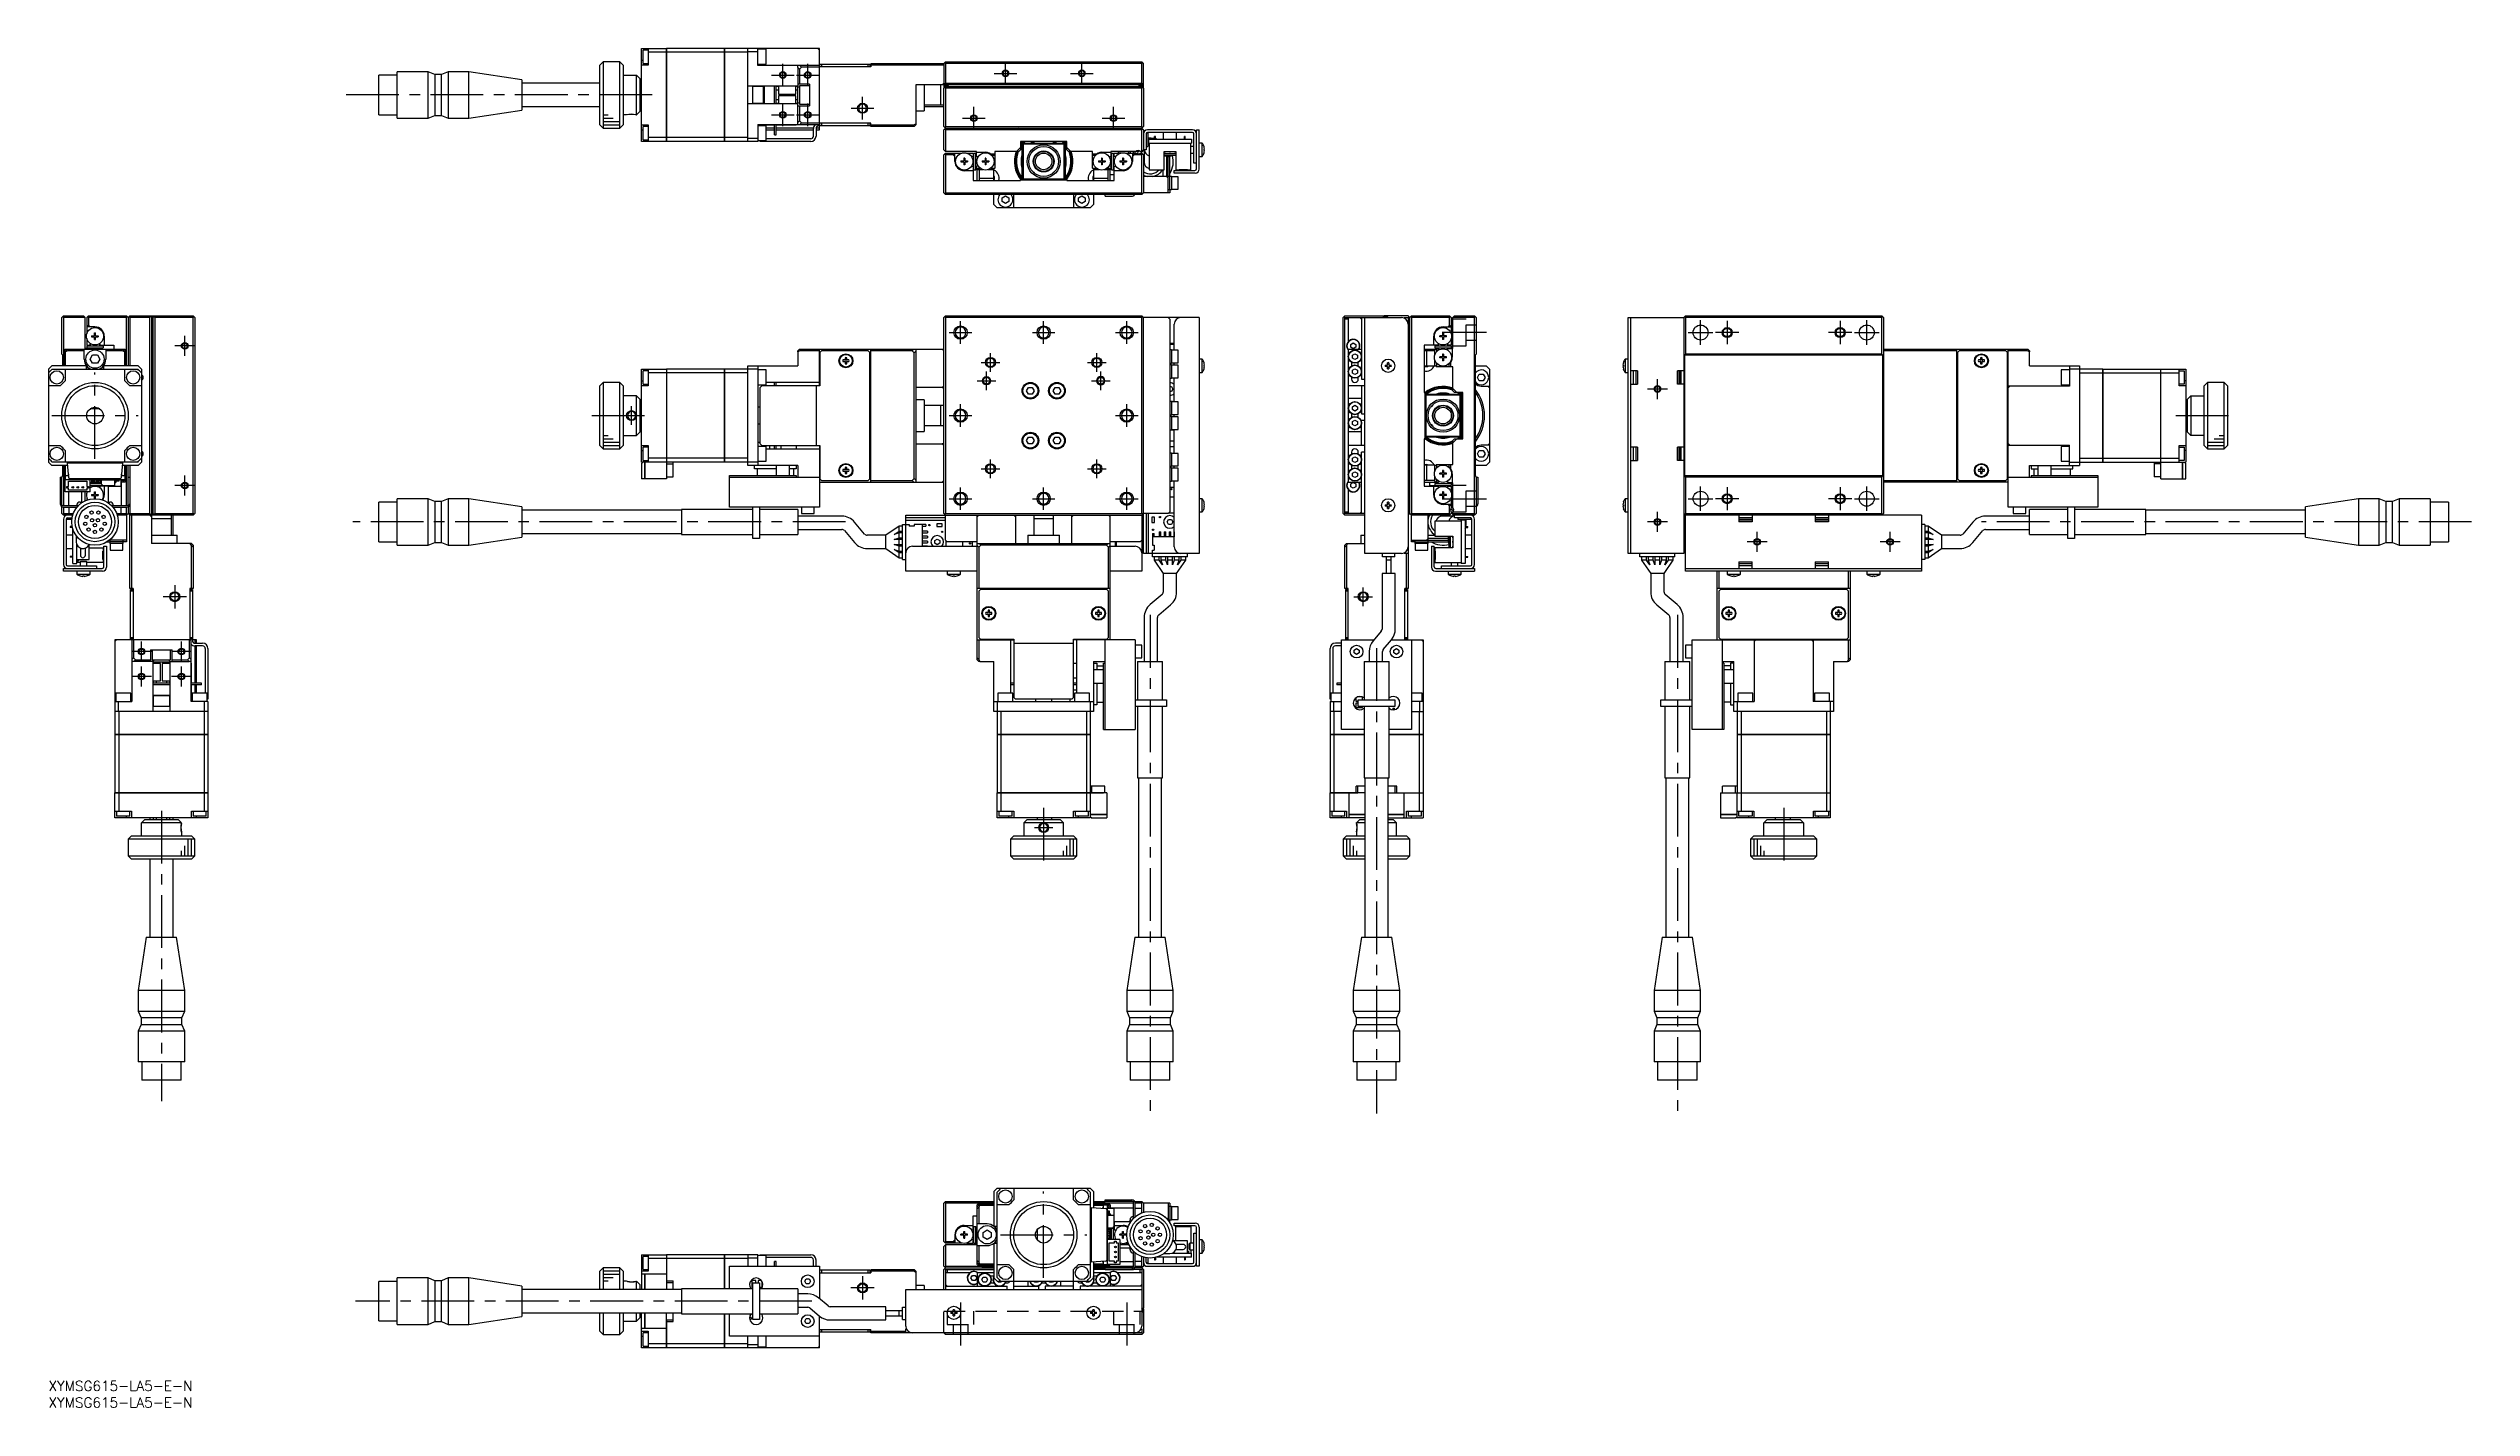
# Model space of a CAD drawing. Extents: x 0 to 729, y -8 to 401.
import ezdxf

# ---------------------------------------------------------------- set-up
doc = ezdxf.new("R2010")
doc.units = 0
doc.header["$LTSCALE"] = 0.5
doc.linetypes.add('CENTER', pattern=[50.8, 31.75, -6.35, 6.35, -6.35])
doc.linetypes.add('DASHED', pattern=[19.05, 12.7, -6.35])
for name, color, linetype in [('MSM_CENTER', 1, 'CENTER'), ('MSM_CONTINUOUS', 7, 'CONTINUOUS'), ('MSM_DASHED', 4, 'DASHED'), ('MSM_NARROW', 5, 'CONTINUOUS'), ('MSM_PART_NUMBER', 7, 'CONTINUOUS')]:
    doc.layers.add(name, color=color, linetype=linetype)
doc.styles.get("Standard").update_dxf_attribs({"font": 'txt.shx', "height": 1, "bigfont": 'bigfont.shx'})

# ---------------------------------------------------------------- blocks, each defined once
blk = doc.blocks.new('*U2')
at = {"layer": 'MSM_PART_NUMBER'}
blk.add_text('XYMSG615-LA5-E-N', height=3, dxfattribs=at).set_placement((0, -3))
blk = doc.blocks.new('*U3')
at = {"layer": 'MSM_PART_NUMBER'}
blk.add_text('XYMSG615-LA5-E-N', height=3, dxfattribs=at).set_placement((0, -8))

msp = doc.modelspace()

# ---------------------------------------------------------------- linework, layer by layer
at = {"layer": 'MSM_CENTER'}
for p, q in [((220.96, 389.61), (220.96, 396.41)), ((228.46, 389.61), (228.46, 396.41)), ((287.96, 390.11), (287.96, 396.91)), ((310.96, 390.11), (310.96, 396.91)), ((181.65, 387.01), (88.65, 387.01)), ((217.56, 393.01), (224.36, 393.01)), ((225.06, 393.01), (231.86, 393.01)), ((284.56, 393.51), (291.36, 393.51)), ((307.56, 393.51), (314.36, 393.51)), ((217.56, 381.01), (224.36, 381.01)), ((220.96, 377.61), (220.96, 384.41)), ((225.06, 381.01), (231.86, 381.01)), ((228.46, 377.61), (228.46, 384.41)), ((241.56, 383.01), (248.36, 383.01)), ((244.96, 379.61), (244.96, 386.41)), ((275.06, 380.01), (281.86, 380.01)), ((278.46, 376.61), (278.46, 383.41)), ((317.06, 380.01), (323.86, 380.01)), ((320.46, 376.61), (320.46, 383.41)), ((41, 308.51), (41, 314.51)), ((271.06, 315.51), (277.86, 315.51)), ((274.46, 312.11), (274.46, 318.91)), ((296.06, 315.51), (302.86, 315.51)), ((299.46, 312.11), (299.46, 318.91)), ((321.06, 315.51), (327.86, 315.51)), ((324.46, 312.11), (324.46, 318.91)), ((432.68, 315.51), (419.38, 315.51)), ((493.44, 315.51), (500.84, 315.51)), ((497.14, 311.81), (497.14, 319.21)), ((508.64, 315.51), (501.64, 315.51)), ((505.14, 319.01), (505.14, 312.01)), ((542.64, 315.51), (535.64, 315.51)), ((539.14, 319.01), (539.14, 312.01)), ((543.44, 315.51), (550.84, 315.51)), ((547.14, 311.81), (547.14, 319.21)), ((44, 311.51), (38, 311.51)), ((280.66, 306.51), (286.26, 306.51)), ((283.46, 303.71), (283.46, 309.31)), ((312.66, 306.51), (318.26, 306.51)), ((315.46, 303.71), (315.46, 309.31)), ((14, 277.51), (14, 303.51)), ((279.46, 301.01), (285.06, 301.01)), ((282.26, 298.21), (282.26, 303.81)), ((313.86, 301.01), (319.46, 301.01)), ((316.66, 298.21), (316.66, 303.81)), ((484.14, 295.51), (484.14, 301.51)), ((175.46, 287.71), (175.46, 293.31)), ((274.46, 287.11), (274.46, 293.91)), ((324.46, 287.11), (324.46, 293.91)), ((416.07, 293.26), (416.07, 293.26)), ((487.14, 298.51), (481.14, 298.51)), ((1, 290.51), (27, 290.51)), ((163.46, 290.51), (181.46, 290.51)), ((271.06, 290.51), (277.86, 290.51)), ((321.06, 290.51), (327.86, 290.51)), ((640.14, 290.51), (658.14, 290.51)), ((283.46, 271.71), (283.46, 277.31)), ((315.46, 271.71), (315.46, 277.31)), ((41, 266.51), (41, 272.51)), ((280.66, 274.51), (286.26, 274.51)), ((312.66, 274.51), (318.26, 274.51)), ((44, 269.51), (38, 269.51)), ((271.06, 265.51), (277.86, 265.51)), ((274.46, 262.11), (274.46, 268.91)), ((296.06, 265.51), (302.86, 265.51)), ((299.46, 262.11), (299.46, 268.91)), ((321.06, 265.51), (327.86, 265.51)), ((324.46, 262.11), (324.46, 268.91)), ((419.38, 265.51), (432.68, 265.51)), ((493.44, 265.51), (500.84, 265.51)), ((497.14, 261.81), (497.14, 269.21)), ((508.64, 265.51), (501.64, 265.51)), ((505.14, 269.01), (505.14, 262.01)), ((542.64, 265.51), (535.64, 265.51)), ((539.14, 269.01), (539.14, 262.01)), ((543.44, 265.51), (550.84, 265.51)), ((547.14, 261.81), (547.14, 269.21)), ((239.83, 258.51), (91.6, 258.51)), ((487.14, 258.51), (481.14, 258.51)), ((484.14, 255.51), (484.14, 261.51)), ((514.14, 249.51), (514.14, 255.51)), ((554.14, 249.51), (554.14, 255.51)), ((729.12, 258.51), (581.71, 258.51)), ((517.14, 252.51), (511.14, 252.51)), ((557.14, 252.51), (551.14, 252.51)), ((41.5, 236.01), (34.5, 236.01)), ((38, 239.51), (38, 232.51)), ((392.83, 236.01), (398.43, 236.01)), ((395.63, 233.21), (395.63, 238.81)), ((331.46, 230.51), (331.46, 80.51)), ((490.14, 230.51), (490.14, 80.51)), ((31, 219.51), (25, 219.51)), ((28, 216.51), (28, 222.51)), ((43, 219.51), (37, 219.51)), ((40, 216.51), (40, 222.51)), ((399.63, 220.51), (399.63, 80.51)), ((31, 212.01), (25, 212.01)), ((28, 209.01), (28, 215.01)), ((43, 212.01), (37, 212.01)), ((40, 209.01), (40, 215.01)), ((34, 171.59), (34, 84.16)), ((299.46, 172.51), (299.46, 154.51)), ((393.63, 168.01), (393.63, 168.01)), ((522.14, 172.51), (522.14, 154.51)), ((296.66, 166.51), (302.26, 166.51)), ((299.46, 31), (299.46, 57)), ((286.46, 44), (312.46, 44)), ((244.96, 31.5), (244.96, 24.5)), ((229.72, 24), (92.4, 24)), ((248.46, 28), (241.46, 28)), ((274.46, 23.64), (274.46, 10.71)), ((324.46, 23.64), (324.46, 10.71))]:
    msp.add_line(p, q, dxfattribs=at)
at = {"layer": 'MSM_CONTINUOUS'}
for p, q in [((104.96, 380.01), (104.96, 394.01)), ((114.26, 394.01), (104.96, 394.01)), ((114.26, 380.01), (114.26, 394.01)), ((116.26, 393.16), (114.26, 394.01)), ((120.26, 394.01), (118.26, 393.16)), ((120.26, 394.01), (120.26, 380.01)), ((126.46, 394.01), (120.26, 394.01)), ((126.46, 380.01), (126.46, 394.01)), ((142.46, 391.58), (126.46, 394.01)), ((166.96, 397.01), (165.96, 396.01)), ((165.96, 378.01), (165.96, 396.01)), ((166.96, 397.01), (166.96, 377.01)), ((171.96, 397.01), (166.96, 397.01)), ((171.96, 377.01), (171.96, 397.01)), ((172.96, 396.01), (171.96, 397.01)), ((172.96, 396.01), (172.96, 378.01)), ((178.46, 401.01), (185.96, 401.01)), ((178.46, 373.01), (178.46, 401.01)), ((178.46, 397.51), (178.96, 397.51)), ((180.46, 396.01), (178.46, 396.01)), ((178.96, 396.51), (178.96, 400.51)), ((180.46, 400.51), (178.96, 400.51)), ((178.96, 396.51), (180.46, 396.51)), ((180.46, 401.01), (180.46, 396.01)), ((185.96, 399.85), (180.46, 399.85)), ((185.96, 373.01), (185.96, 401.01)), ((185.96, 401), (185.97, 401)), ((185.96, 399.85), (185.97, 399.85)), ((203.46, 401.01), (185.97, 401.01)), ((185.97, 401.01), (185.97, 373.01)), ((203.46, 399.85), (185.97, 399.85)), ((203.46, 373.01), (203.46, 401.01)), ((203.46, 401), (203.47, 401)), ((203.46, 399.85), (203.47, 399.85)), ((231.96, 401.01), (203.47, 401.01)), ((203.47, 401.01), (203.47, 373.01)), ((210.46, 399.85), (203.47, 399.85)), ((210.46, 373.01), (210.46, 401.01)), ((213.46, 400.01), (210.46, 400.01)), ((213.46, 395.91), (213.46, 401.01)), ((215.96, 400.76), (213.46, 400.76)), ((213.46, 396.26), (215.96, 396.26)), ((231.96, 395.91), (213.46, 395.91)), ((215.96, 396.26), (215.96, 400.76)), ((225.46, 395.29), (225.46, 395.91)), ((225.96, 394.79), (225.46, 395.29)), ((225.46, 395.29), (225.46, 389.49)), ((226.57, 395.41), (225.96, 394.79)), ((225.96, 394.79), (225.96, 390.26)), ((226.07, 395.91), (226.57, 395.41)), ((231.96, 395.41), (226.57, 395.41)), ((231.46, 401.01), (231.96, 400.51)), ((231.96, 378.51), (231.96, 401.01)), ((247.46, 395.51), (231.96, 395.51)), ((232.16, 395.51), (232.16, 396.31)), ((232.16, 396.31), (247.16, 396.31)), ((232.66, 396.31), (232.66, 395.51)), ((246.66, 395.51), (246.66, 396.31)), ((247.16, 396.31), (247.16, 395.51)), ((247.46, 396.51), (247.46, 395.51)), ((247.46, 396.51), (269.46, 396.51)), ((269.46, 396.01), (247.46, 396.01)), ((269.46, 396.51), (269.96, 397.01)), ((269.46, 396.51), (269.46, 389.31)), ((269.71, 396.76), (269.96, 396.51)), ((269.96, 397.01), (328.96, 397.01)), ((269.96, 396.51), (269.96, 390.51)), ((328.96, 396.51), (269.96, 396.51)), ((329.46, 396.51), (328.96, 397.01)), ((328.96, 396.51), (329.21, 396.76)), ((328.96, 390.51), (328.96, 396.51)), ((329.46, 389.31), (329.46, 396.51)), ((99.46, 381.06), (99.46, 392.96)), ((104.96, 392.96), (99.46, 392.96)), ((116.26, 393.16), (116.26, 380.86)), ((118.26, 393.16), (116.26, 393.16)), ((118.26, 380.86), (118.26, 393.16)), ((142.46, 391.58), (142.46, 382.44)), ((165.96, 390.51), (142.46, 390.51)), ((172.96, 393.01), (176.96, 393.01)), ((176.96, 381.01), (176.96, 393.01)), ((177.96, 392.01), (176.96, 393.01)), ((177.96, 392.01), (177.96, 382.01)), ((178.46, 390.51), (177.96, 390.51)), ((178.46, 389.51), (177.96, 389.51)), ((177.96, 388.51), (178.46, 388.51)), ((225.46, 389.61), (210.46, 389.61)), ((211.96, 384.41), (211.96, 389.61)), ((215.16, 389.51), (211.96, 389.51)), ((215.16, 384.41), (215.16, 389.61)), ((215.36, 389.61), (215.36, 384.41)), ((218.46, 384.41), (218.46, 389.61)), ((218.96, 384.41), (218.96, 389.61)), ((219.66, 389.51), (218.96, 389.51)), ((218.96, 388.51), (219.66, 388.51)), ((219.66, 389.61), (219.66, 387.26)), ((219.66, 387.26), (224.86, 387.26)), ((219.66, 386.76), (219.66, 384.41)), ((224.86, 386.76), (219.66, 386.76)), ((224.86, 387.26), (224.86, 389.61)), ((225.36, 389.51), (224.86, 389.51)), ((224.86, 388.51), (225.36, 388.51)), ((224.86, 384.41), (224.86, 386.76)), ((224.96, 389.51), (224.96, 389.61)), ((225.36, 389.61), (225.36, 384.41)), ((228.96, 390.26), (225.46, 390.26)), ((225.96, 389.28), (225.46, 389.49)), ((225.96, 389.76), (225.96, 384.26)), ((228.96, 389.76), (225.96, 389.76)), ((228.96, 390.26), (228.96, 383.76)), ((329.46, 390.01), (260.96, 390.01)), ((260.96, 390.01), (260.96, 378.01)), ((263.46, 390.01), (263.46, 382.26)), ((268.46, 390.01), (268.46, 384.01)), ((269.46, 390.51), (268.96, 390.01)), ((269.96, 390.51), (269.46, 390.01)), ((269.46, 389.78), (270.86, 389.78)), ((269.46, 389.01), (269.96, 389.51)), ((269.56, 389.21), (269.46, 389.31)), ((269.46, 377.51), (269.46, 389.01)), ((269.56, 389.11), (269.56, 389.31)), ((269.71, 389.26), (269.96, 389.01)), ((270.56, 389.61), (269.86, 389.61)), ((269.96, 390.51), (328.96, 390.51)), ((269.96, 389.51), (328.96, 389.51)), ((269.96, 389.01), (269.96, 377.51)), ((328.96, 389.01), (269.96, 389.01)), ((270.86, 389.51), (270.86, 389.78)), ((329.46, 389.78), (328.06, 389.78)), ((328.06, 389.51), (328.06, 389.78)), ((329.06, 389.61), (328.36, 389.61)), ((329.46, 390.01), (328.96, 390.51)), ((329.46, 389.01), (328.96, 389.51)), ((328.96, 389.01), (329.21, 389.26)), ((328.96, 377.51), (328.96, 389.01)), ((329.46, 389.31), (329.36, 389.21)), ((329.36, 389.31), (329.36, 389.11)), ((329.46, 389.01), (329.46, 377.51)), ((99.46, 381.06), (104.96, 381.06)), ((104.96, 380.01), (114.26, 380.01)), ((114.26, 380.01), (116.26, 380.86)), ((116.26, 380.86), (118.26, 380.86)), ((118.26, 380.86), (120.26, 380.01)), ((120.26, 380.01), (126.46, 380.01)), ((126.46, 380.01), (142.46, 382.44)), ((142.46, 383.51), (165.96, 383.51)), ((173.96, 381.01), (172.96, 381.01)), ((174.21, 381.01), (174.21, 381.01)), ((176.96, 381.01), (177.96, 382.01)), ((178.46, 385.51), (177.96, 385.51)), ((177.96, 384.51), (178.46, 384.51)), ((177.96, 383.51), (178.46, 383.51)), ((210.46, 384.41), (225.46, 384.41)), ((211.96, 384.51), (215.16, 384.51)), ((219.66, 385.51), (218.96, 385.51)), ((218.96, 384.51), (219.66, 384.51)), ((225.36, 385.51), (224.86, 385.51)), ((224.86, 384.51), (225.36, 384.51)), ((224.96, 384.41), (224.96, 384.51)), ((225.46, 384.52), (225.96, 384.73)), ((225.46, 378.72), (225.46, 384.52)), ((225.46, 383.76), (228.96, 383.76)), ((225.46, 378.72), (225.96, 379.22)), ((225.96, 384.26), (228.96, 384.26)), ((225.96, 383.76), (225.96, 379.22)), ((225.96, 379.22), (226.57, 378.61)), ((260.96, 382.26), (263.46, 382.26)), ((263.46, 384.01), (269.46, 384.01)), ((263.46, 383.51), (269.46, 383.51)), ((165.96, 378.01), (166.96, 377.01)), ((166.96, 377.01), (171.96, 377.01)), ((171.96, 377.01), (172.96, 378.01)), ((178.46, 378.01), (180.46, 378.01)), ((178.46, 376.51), (178.96, 376.51)), ((185.96, 373.01), (178.46, 373.01)), ((178.96, 373.51), (178.96, 377.51)), ((180.46, 377.51), (178.96, 377.51)), ((178.96, 373.51), (180.46, 373.51)), ((180.46, 378.01), (180.46, 373.01)), ((185.96, 374.16), (180.46, 374.16)), ((185.96, 374.16), (185.97, 374.16)), ((185.96, 373.02), (185.97, 373.02)), ((203.46, 374.16), (185.97, 374.16)), ((203.46, 373.01), (185.97, 373.01)), ((203.46, 374.16), (203.47, 374.16)), ((203.46, 373.02), (203.47, 373.02)), ((210.46, 374.16), (203.47, 374.16)), ((213.46, 373.01), (203.47, 373.01)), ((210.46, 374.01), (213.46, 374.01)), ((213.46, 378.11), (213.46, 373.01)), ((213.46, 378.11), (231.96, 378.11)), ((213.46, 378.01), (218.46, 378.01)), ((215.96, 377.76), (213.46, 377.76)), ((213.46, 373.26), (215.96, 373.26)), ((214.16, 373.01), (214.16, 373.26)), ((229.36, 373.01), (214.16, 373.01)), ((214.66, 373.26), (214.66, 373.01)), ((215.96, 373.26), (215.96, 377.76)), ((218.46, 377.01), (215.96, 377.01)), ((215.96, 376.51), (218.46, 376.51)), ((229.36, 373.81), (215.96, 373.81)), ((218.46, 375.01), (218.46, 378.11)), ((218.46, 375.01), (218.96, 375.01)), ((218.96, 375.01), (218.96, 378.11)), ((218.96, 378.01), (224.96, 378.01)), ((230.16, 377.01), (218.96, 377.01)), ((218.96, 376.51), (230.16, 376.51)), ((224.96, 378.01), (224.96, 378.11)), ((225.46, 378.11), (225.46, 378.72)), ((226.57, 378.61), (226.07, 378.11)), ((226.57, 378.61), (231.96, 378.61)), ((230.16, 374.61), (230.16, 376.91)), ((230.96, 376.91), (230.96, 374.61)), ((230.96, 376.51), (231.96, 376.51)), ((231.96, 377.01), (230.97, 377.01)), ((247.16, 377.71), (231.76, 377.71)), ((231.96, 378.51), (231.96, 378.11)), ((247.46, 378.51), (231.96, 378.51)), ((231.96, 376.51), (231.96, 377.71)), ((232.16, 377.71), (232.16, 378.51)), ((232.66, 378.51), (232.66, 377.71)), ((246.66, 377.71), (246.66, 378.51)), ((247.16, 378.51), (247.16, 377.71)), ((247.46, 377.51), (247.46, 378.51)), ((247.46, 378.01), (260.35, 378.01)), ((260.46, 377.51), (247.46, 377.51)), ((259.85, 377.51), (260.35, 378.01)), ((260.35, 378.01), (260.96, 378.31)), ((260.96, 378.01), (260.46, 377.51)), ((269.96, 377.01), (269.46, 377.51)), ((269.46, 376.51), (269.96, 377.01)), ((269.46, 370.51), (269.46, 376.51)), ((269.96, 377.51), (269.71, 377.26)), ((269.71, 376.76), (269.96, 376.51)), ((269.96, 377.51), (328.96, 377.51)), ((269.96, 377.01), (328.96, 377.01)), ((269.96, 376.51), (269.96, 370.01)), ((328.96, 376.51), (269.96, 376.51)), ((280.96, 377.01), (281.31, 376.66)), ((281.31, 376.66), (317.61, 376.66)), ((284.46, 376.66), (284.46, 377.01)), ((306.46, 373.01), (292.46, 373.01)), ((292.46, 373.01), (292.46, 370.51)), ((292.96, 371.71), (293.26, 372.01)), ((293.46, 372.21), (293.26, 372.01)), ((293.26, 372.01), (293.26, 362.01)), ((293.46, 372.21), (293.76, 372.51)), ((305.46, 372.21), (293.46, 372.21)), ((293.76, 372.51), (305.16, 372.51)), ((305.16, 372.51), (305.46, 372.21)), ((305.66, 372.01), (305.46, 372.21)), ((305.66, 362.01), (305.66, 372.01)), ((305.66, 372.01), (305.96, 371.71)), ((306.46, 370.51), (306.46, 373.01)), ((314.46, 377.01), (314.46, 376.66)), ((317.61, 376.66), (317.96, 377.01)), ((329.21, 377.26), (328.96, 377.51)), ((328.96, 377.01), (329.46, 377.51)), ((328.96, 377.01), (329.46, 376.51)), ((328.96, 376.51), (329.21, 376.76)), ((328.96, 370.01), (328.96, 376.51)), ((329.46, 376.51), (329.46, 370.51)), ((330.26, 375.31), (330.26, 370.51)), ((330.76, 375.51), (330.31, 375.51)), ((344.26, 376.51), (330.66, 376.51)), ((344.26, 375.71), (330.66, 375.71)), ((330.76, 375.51), (330.76, 371.51)), ((330.96, 372.51), (330.76, 372.51)), ((330.96, 373.71), (343.96, 373.71)), ((330.96, 373.71), (330.96, 372.51)), ((330.96, 372.51), (343.96, 372.51)), ((331.21, 372.51), (331.21, 364.51)), ((332.84, 373.71), (332.84, 374.51)), ((333.09, 374.51), (332.84, 374.51)), ((333.09, 373.71), (333.09, 374.51)), ((335.46, 375.71), (335.46, 373.71)), ((339.46, 373.71), (339.46, 375.71)), ((341.84, 373.71), (341.84, 374.51)), ((342.09, 374.51), (341.84, 374.51)), ((342.09, 373.71), (342.09, 374.51)), ((343.71, 364.51), (343.71, 372.51)), ((343.96, 373.71), (343.96, 372.51)), ((344.66, 366.51), (344.66, 375.31)), ((345.46, 376.51), (346.26, 376.51)), ((345.46, 364.81), (345.46, 376.51)), ((346.26, 364.71), (346.26, 376.51)), ((347.16, 372.51), (346.26, 372.51)), ((347.16, 368.51), (347.16, 372.51)), ((269.96, 370.01), (269.46, 370.51)), ((269.46, 369.01), (269.96, 369.51)), ((269.46, 357.51), (269.46, 369.01)), ((269.71, 369.26), (269.96, 369.01)), ((279.26, 370.01), (269.96, 370.01)), ((269.96, 369.51), (274.85, 369.51)), ((269.96, 369.01), (269.96, 357.51)), ((272.26, 369.01), (269.96, 369.01)), ((272.76, 369.36), (272.26, 369.01)), ((272.26, 369.01), (272.76, 368.51)), ((272.76, 367.01), (272.76, 369.51)), ((274.56, 367.15), (275.36, 367.15)), ((274.56, 367.15), (274.56, 366.86)), ((274.56, 366.86), (275.36, 366.86)), ((275.09, 367.15), (275.09, 366.86)), ((275.71, 368.01), (275.42, 368.01)), ((275.42, 368.01), (275.42, 367.21)), ((275.42, 367.48), (275.71, 367.48)), ((275.42, 366.8), (275.42, 366.01)), ((275.42, 366.54), (275.71, 366.54)), ((275.71, 366.01), (275.42, 366.01)), ((275.71, 368.01), (275.71, 367.21)), ((275.71, 366.8), (275.71, 366.01)), ((275.77, 367.15), (276.56, 367.15)), ((275.77, 366.86), (276.56, 366.86)), ((276.03, 366.86), (276.03, 367.15)), ((276.28, 369.51), (278.26, 369.51)), ((276.56, 367.15), (276.56, 366.86)), ((278.26, 368.56), (277.96, 368.38)), ((277.96, 365.63), (278.26, 365.45)), ((278.26, 369.51), (278.26, 368.56)), ((278.26, 365.45), (278.26, 361.31)), ((278.46, 364.51), (278.46, 369.51)), ((278.46, 369.51), (279.06, 369.51)), ((279.06, 364.51), (279.06, 369.51)), ((279.26, 368.56), (279.26, 370.01)), ((279.26, 369.78), (281.92, 369.78)), ((279.26, 368.56), (279.48, 368.43)), ((279.48, 365.58), (279.26, 365.45)), ((279.26, 365.01), (279.26, 365.45)), ((279.26, 365.01), (280.3, 365.01)), ((279.76, 364.51), (279.26, 365.01)), ((279.46, 368.43), (279.46, 368.44)), ((279.46, 365.57), (279.46, 365.58)), ((279.46, 361.31), (279.46, 364.81)), ((280.96, 367.15), (281.76, 367.15)), ((280.96, 367.15), (280.96, 366.86)), ((280.96, 366.86), (281.76, 366.86)), ((281.49, 367.15), (281.49, 366.86)), ((282.11, 368.01), (281.82, 368.01)), ((281.82, 368.01), (281.82, 367.21)), ((281.82, 367.48), (282.11, 367.48)), ((281.82, 366.8), (281.82, 366.01)), ((281.82, 366.54), (282.11, 366.54)), ((282.11, 366.01), (281.82, 366.01)), ((282.11, 368.01), (282.11, 367.21)), ((282.11, 366.8), (282.11, 366.01)), ((282.17, 367.15), (282.96, 367.15)), ((282.17, 366.86), (282.96, 366.86)), ((282.43, 366.86), (282.43, 367.15)), ((282.96, 367.15), (282.96, 366.86)), ((283.48, 369.31), (284.76, 369.31)), ((283.62, 365.01), (284.76, 365.01)), ((284.76, 368.81), (284.04, 368.81)), ((284.76, 365.01), (284.26, 364.51)), ((291.96, 370.01), (284.76, 370.01)), ((284.76, 370.01), (284.76, 365.01)), ((291.25, 370.01), (292.46, 371.21)), ((292.46, 370.51), (291.96, 370.01)), ((292.96, 362.31), (292.96, 371.71)), ((305.96, 371.71), (305.96, 362.31)), ((306.46, 371.21), (307.67, 370.01)), ((306.96, 370.01), (306.46, 370.51)), ((314.16, 370.01), (306.96, 370.01)), ((314.16, 365.01), (314.16, 370.01)), ((314.16, 369.31), (315.45, 369.31)), ((314.88, 368.81), (314.16, 368.81)), ((314.16, 365.01), (315.3, 365.01)), ((314.66, 364.51), (314.16, 365.01)), ((315.96, 367.15), (316.76, 367.15)), ((315.96, 367.15), (315.96, 366.86)), ((315.96, 366.86), (316.76, 366.86)), ((316.49, 367.15), (316.49, 366.86)), ((317.11, 368.01), (316.82, 368.01)), ((316.82, 368.01), (316.82, 367.21)), ((316.82, 367.48), (317.11, 367.48)), ((316.82, 366.8), (316.82, 366.01)), ((316.82, 366.54), (317.11, 366.54)), ((317.11, 366.01), (316.82, 366.01)), ((317.01, 369.78), (319.66, 369.78)), ((317.11, 368.01), (317.11, 367.21)), ((317.11, 366.8), (317.11, 366.01)), ((317.17, 367.15), (317.96, 367.15)), ((317.17, 366.86), (317.96, 366.86)), ((317.43, 366.86), (317.43, 367.15)), ((317.96, 367.15), (317.96, 366.86)), ((318.62, 365.01), (319.66, 365.01)), ((319.66, 365.01), (319.16, 364.51)), ((319.44, 368.43), (319.66, 368.56)), ((319.66, 365.45), (319.44, 365.58)), ((319.46, 368.43), (319.46, 368.44)), ((319.46, 368.43), (319.46, 368.43)), ((319.46, 365.57), (319.46, 365.58)), ((319.46, 361.31), (319.46, 364.81)), ((327.96, 370.01), (319.66, 370.01)), ((319.66, 370.01), (319.66, 368.56)), ((319.86, 368.93), (319.66, 368.93)), ((319.66, 365.45), (319.66, 365.01)), ((319.66, 365), (319.86, 365)), ((319.86, 364.51), (319.86, 369.51)), ((319.86, 369.51), (320.46, 369.51)), ((320.46, 364.51), (320.46, 369.51)), ((320.66, 368.93), (320.46, 368.93)), ((320.46, 364.7), (320.51, 364.65)), ((320.54, 364.58), (320.54, 363.01)), ((320.66, 368.56), (320.66, 369.51)), ((320.66, 369.51), (322.65, 369.51)), ((320.96, 368.38), (320.66, 368.56)), ((320.66, 365.45), (320.96, 365.63)), ((320.66, 361.31), (320.66, 365.45)), ((320.86, 368.43), (320.88, 368.43)), ((321.86, 370.01), (321.86, 369.51)), ((322.36, 370.01), (322.36, 369.51)), ((322.36, 367.15), (323.16, 367.15)), ((322.36, 367.15), (322.36, 366.86)), ((322.36, 366.86), (323.16, 366.86)), ((322.89, 367.15), (322.89, 366.86)), ((323.51, 368.01), (323.22, 368.01)), ((323.22, 368.01), (323.22, 367.21)), ((323.22, 367.48), (323.51, 367.48)), ((323.22, 366.8), (323.22, 366.01)), ((323.22, 366.54), (323.51, 366.54)), ((323.51, 366.01), (323.22, 366.01)), ((323.51, 368.01), (323.51, 367.21)), ((323.51, 366.8), (323.51, 366.01)), ((323.57, 367.15), (324.36, 367.15)), ((323.57, 366.86), (324.36, 366.86)), ((323.83, 366.86), (323.83, 367.15)), ((324.08, 369.51), (327.2, 369.51)), ((324.36, 367.15), (324.36, 366.86)), ((325.46, 370.01), (325.46, 369.51)), ((326.16, 369.51), (326.16, 367.01)), ((326.66, 369.01), (326.16, 369.36)), ((326.16, 368.51), (326.66, 369.01)), ((326.46, 369.51), (326.46, 370.01)), ((328.96, 369.01), (326.66, 369.01)), ((326.96, 369.51), (326.96, 370.01)), ((327.96, 370.01), (327.96, 370.25)), ((328.96, 370.01), (328.52, 370.01)), ((328.52, 369.51), (328.96, 369.51)), ((329.46, 370.51), (328.96, 370.01)), ((328.96, 369.51), (329.46, 369.01)), ((328.96, 369.01), (329.21, 369.26)), ((328.96, 357.51), (328.96, 369.01)), ((330.26, 370.51), (329.46, 370.51)), ((329.46, 369.01), (329.46, 357.51)), ((329.72, 370.51), (329.72, 366.8)), ((330.26, 371.51), (330.76, 371.51)), ((335.71, 370.01), (339.21, 370.01)), ((335.71, 364.51), (335.71, 370.01)), ((339.21, 369.31), (335.71, 369.31)), ((339.21, 368.81), (335.71, 368.81)), ((335.71, 368.66), (337.46, 368.66)), ((336.46, 368.66), (336.46, 362.51)), ((336.96, 357.51), (336.96, 368.51)), ((336.96, 368.51), (337.46, 368.51)), ((337.46, 358.51), (337.46, 368.51)), ((339.21, 370.01), (339.21, 364.51)), ((340.21, 364.61), (342.71, 364.61)), ((340.21, 364.51), (340.21, 364.61)), ((341.01, 364.61), (341.01, 364.51)), ((341.39, 364.61), (341.39, 364.51)), ((341.54, 364.61), (341.54, 364.51)), ((341.91, 364.61), (341.91, 364.51)), ((342.71, 364.51), (342.71, 364.61)), ((344.66, 371.51), (343.71, 371.51)), ((343.71, 369.51), (344.66, 369.51)), ((345.46, 366.51), (344.66, 366.51)), ((346.26, 368.51), (347.16, 368.51)), ((347.72, 371.43), (347.72, 371.46)), ((347.72, 370.71), (347.85, 370.71)), ((347.72, 370.31), (347.72, 370.71)), ((347.85, 370.31), (347.72, 370.31)), ((347.72, 369.56), (347.72, 369.58)), ((269.96, 357.01), (269.46, 357.51)), ((269.96, 357.51), (269.71, 357.26)), ((269.96, 357.51), (328.96, 357.51)), ((278.26, 364.21), (275.56, 364.21)), ((278.26, 361.31), (292.46, 361.31)), ((278.46, 364.51), (279.06, 364.51)), ((281.25, 364.51), (279.76, 364.51)), ((280.01, 364.51), (280.01, 361.31)), ((280.01, 362.01), (284.51, 362.01)), ((284.51, 364.51), (282.68, 364.51)), ((284.51, 361.31), (284.51, 364.51)), ((292.46, 361.31), (292.46, 361.51)), ((292.46, 361.51), (306.46, 361.51)), ((293.26, 362.01), (292.96, 362.31)), ((293.26, 362.01), (293.46, 361.81)), ((293.76, 361.51), (293.46, 361.81)), ((293.46, 361.81), (305.46, 361.81)), ((296.3, 363.81), (296.49, 363.81)), ((296.71, 363.58), (296.49, 363.81)), ((296.71, 363.58), (296.54, 363.58)), ((296.71, 363.44), (296.71, 363.58)), ((302.44, 363.81), (302.21, 363.58)), ((302.38, 363.58), (302.21, 363.58)), ((302.21, 363.58), (302.21, 363.44)), ((302.44, 363.81), (302.62, 363.81)), ((305.96, 362.31), (305.16, 361.51)), ((306.46, 361.51), (306.46, 361.31)), ((306.46, 361.31), (320.66, 361.31)), ((316.25, 364.51), (314.41, 364.51)), ((314.41, 364.51), (314.41, 361.31)), ((314.41, 362.01), (318.91, 362.01)), ((319.16, 364.51), (317.68, 364.51)), ((318.91, 361.31), (318.91, 364.51)), ((320.66, 363.01), (319.46, 363.01)), ((319.86, 364.51), (320.46, 364.51)), ((323.36, 364.21), (320.66, 364.21)), ((329.21, 357.26), (328.96, 357.51)), ((329.46, 357.51), (328.96, 357.01)), ((337.96, 362.51), (329.46, 362.51)), ((337.46, 357.51), (329.46, 357.51)), ((331.21, 364.51), (335.71, 364.51)), ((335.46, 362.51), (335.46, 364.51)), ((336.46, 362.51), (336.96, 362.01)), ((336.96, 358.51), (337.96, 358.51)), ((337.46, 358.51), (337.46, 357.51)), ((337.96, 362.51), (337.96, 358.51)), ((339.96, 362.41), (337.96, 362.41)), ((337.96, 358.61), (339.96, 358.61)), ((338.76, 363.51), (338.76, 364.31)), ((338.76, 364.31), (344.96, 364.31)), ((345.06, 363.51), (338.76, 363.51)), ((339.21, 364.51), (340.21, 364.51)), ((339.96, 358.61), (339.96, 362.41)), ((341.01, 364.51), (341.91, 364.51)), ((342.71, 364.51), (343.71, 364.51)), ((328.96, 357.01), (269.96, 357.01)), ((284.46, 354.01), (284.46, 357.01)), ((284.46, 354.01), (285.46, 353.01)), ((290.46, 353.01), (285.46, 353.01)), ((286.96, 356.08), (287.96, 356.66)), ((286.96, 354.93), (286.96, 356.08)), ((287.96, 354.35), (286.96, 354.93)), ((287.96, 356.66), (288.96, 356.08)), ((288.96, 354.93), (287.96, 354.35)), ((288.96, 356.08), (288.96, 354.93)), ((290.46, 353.01), (290.46, 357.01)), ((308.46, 353.01), (290.46, 353.01)), ((308.46, 357.01), (308.46, 353.01)), ((313.46, 353.01), (308.46, 353.01)), ((309.96, 356.08), (310.96, 356.66)), ((309.96, 354.93), (309.96, 356.08)), ((310.96, 354.35), (309.96, 354.93)), ((310.96, 356.66), (311.96, 356.08)), ((311.96, 354.93), (310.96, 354.35)), ((311.96, 356.08), (311.96, 354.93)), ((313.46, 353.01), (314.46, 354.01)), ((314.46, 357.01), (314.46, 354.01)), ((317.96, 356.51), (317.96, 357.01)), ((317.96, 356.51), (325.96, 356.51)), ((4, 320.01), (4.5, 320.51)), ((4, 309.01), (4, 320.01)), ((4.5, 320.01), (4.25, 320.26)), ((4.5, 320.51), (10.5, 320.51)), ((11, 320.01), (4.5, 320.01)), ((4.5, 320.01), (4.5, 305.51)), ((10.5, 320.51), (11, 320.01)), ((11, 310.71), (11, 320.01)), ((11.5, 320.01), (12, 320.51)), ((11.5, 320.01), (11.5, 315.13)), ((14, 317.21), (11.5, 317.21)), ((11.5, 313.7), (11.5, 311.71)), ((12, 317.71), (11.65, 317.21)), ((12, 320.01), (11.75, 320.26)), ((12, 320.51), (23.5, 320.51)), ((12, 320.01), (12, 317.71)), ((23.5, 320.01), (12, 320.01)), ((12.5, 317.21), (12, 317.71)), ((13, 314.56), (13, 314.27)), ((13, 314.56), (13.8, 314.56)), ((13, 314.27), (13.8, 314.27)), ((13.53, 314.27), (13.53, 314.56)), ((13.86, 315.41), (14.15, 315.41)), ((13.86, 314.62), (13.86, 315.41)), ((14.15, 314.88), (13.86, 314.88)), ((13.86, 313.41), (13.86, 314.21)), ((13.86, 313.94), (14.15, 313.94)), ((14.15, 314.62), (14.15, 315.41)), ((14.15, 313.41), (14.15, 314.21)), ((14.21, 314.56), (15, 314.56)), ((14.21, 314.27), (15, 314.27)), ((14.47, 314.27), (14.47, 314.56)), ((15, 314.56), (15, 314.27)), ((16.8, 314.41), (16.8, 311.71)), ((23.5, 320.51), (24, 320.01)), ((23.75, 320.26), (23.5, 320.01)), ((23.5, 305.51), (23.5, 320.01)), ((24.5, 320.51), (24, 320.01)), ((24, 320.01), (24, 305.51)), ((24.5, 320.01), (24.25, 320.26)), ((24.5, 320.51), (31.7, 320.51)), ((30.5, 320.01), (24.5, 320.01)), ((24.5, 320.01), (24.5, 305.51)), ((31, 320.51), (30.5, 320.01)), ((30.5, 261.01), (30.5, 320.01)), ((31, 320.51), (31, 252.01)), ((31.23, 320.51), (31.23, 319.11)), ((31.5, 319.11), (31.23, 319.11)), ((31.4, 320.11), (31.4, 319.41)), ((32, 320.51), (31.5, 320.01)), ((31.5, 261.01), (31.5, 320.01)), ((31.7, 320.51), (31.8, 320.41)), ((31.7, 320.41), (31.9, 320.41)), ((32, 320.01), (31.75, 320.26)), ((32, 320.51), (43.5, 320.51)), ((43.5, 320.01), (32, 320.01)), ((32, 320.01), (32, 261.01)), ((43.5, 320.51), (44, 320.01)), ((43.75, 320.26), (43.5, 320.01)), ((43.5, 261.01), (43.5, 320.01)), ((44, 320.01), (44, 261.01)), ((269.96, 320.51), (269.46, 320.01)), ((269.46, 261.01), (269.46, 320.01)), ((269.96, 320.01), (269.71, 320.26)), ((269.96, 320.51), (328.96, 320.51)), ((269.96, 320.01), (269.96, 261.01)), ((328.96, 320.01), (269.96, 320.01)), ((329.46, 320.01), (328.96, 320.51)), ((329.21, 320.26), (328.96, 320.01)), ((328.96, 261.01), (328.96, 320.01)), ((346.26, 320.01), (329.46, 320.01)), ((329.46, 249.01), (329.46, 320.01)), ((337.46, 319.51), (336.96, 320.01)), ((337.46, 319.51), (337.46, 261.51)), ((338.76, 310.16), (338.76, 318.01)), ((346.26, 320.01), (346.26, 249.01)), ((390.13, 320.51), (389.63, 320.01)), ((389.63, 261.01), (389.63, 320.01)), ((390.13, 320.01), (389.88, 320.26)), ((390.13, 320.51), (401.63, 320.51)), ((390.13, 261.01), (390.13, 320.01)), ((390.13, 320.01), (407.13, 320.01)), ((391.13, 319.51), (390.13, 319.51)), ((391.13, 320.01), (391.13, 312.84)), ((394.63, 320.01), (395.13, 319.51)), ((395.13, 320.01), (395.13, 301.51)), ((396.13, 249.01), (396.13, 320.01)), ((401.63, 320.51), (402.13, 320.01)), ((401.88, 320.26), (401.63, 320.01)), ((401.73, 320.41), (401.93, 320.41)), ((401.83, 320.41), (401.93, 320.51)), ((409.13, 320.51), (401.93, 320.51)), ((402.23, 320.01), (402.23, 320.11)), ((402.4, 320.51), (402.4, 320.01)), ((403.13, 320.01), (402.63, 320.51)), ((402.63, 320.01), (402.63, 320.51)), ((407.93, 320.01), (409.13, 320.01)), ((409.13, 320.51), (409.63, 320.01)), ((409.38, 320.26), (409.13, 320.01)), ((409.13, 320.01), (409.13, 238.51)), ((409.63, 320.01), (410.13, 320.51)), ((409.63, 261.01), (409.63, 320.01)), ((410.13, 320.01), (409.88, 320.26)), ((410.13, 320.51), (421.63, 320.51)), ((410.13, 320.01), (410.13, 261.01)), ((421.63, 320.01), (410.13, 320.01)), ((416.83, 311.71), (416.83, 314.41)), ((419.42, 314.56), (418.63, 314.56)), ((418.63, 314.27), (418.63, 314.56)), ((419.42, 314.27), (418.63, 314.27)), ((419.16, 314.56), (419.16, 314.27)), ((419.77, 315.41), (419.48, 315.41)), ((419.48, 315.41), (419.48, 314.62)), ((419.77, 314.88), (419.48, 314.88)), ((419.48, 314.21), (419.48, 313.41)), ((419.48, 313.94), (419.77, 313.94)), ((419.63, 317.21), (422.13, 317.21)), ((419.77, 315.41), (419.77, 314.62)), ((419.77, 314.21), (419.77, 313.41)), ((420.63, 314.56), (419.83, 314.56)), ((420.63, 314.27), (419.83, 314.27)), ((420.1, 314.56), (420.1, 314.27)), ((420.63, 314.27), (420.63, 314.56)), ((421.63, 317.71), (421.13, 317.21)), ((421.63, 320.51), (422.13, 320.01)), ((421.88, 320.26), (421.63, 320.01)), ((421.63, 317.71), (421.63, 320.01)), ((421.98, 317.21), (421.63, 317.71)), ((422.13, 320.01), (422.13, 315.13)), ((422.13, 313.7), (422.13, 311.71)), ((422.63, 320.01), (423.13, 320.51)), ((422.63, 310.71), (422.63, 320.01)), ((429.13, 320.01), (422.63, 320.01)), ((423.13, 320.51), (429.13, 320.51)), ((429.13, 320.51), (429.63, 320.01)), ((429.38, 320.26), (429.13, 320.01)), ((429.13, 261.01), (429.13, 320.01)), ((429.63, 320.01), (429.63, 309.01)), ((475.34, 249.01), (475.34, 320.01)), ((475.34, 320.01), (492.14, 320.01)), ((476.14, 249.01), (476.14, 320.01)), ((492.64, 320.51), (492.14, 320.01)), ((492.14, 320.01), (492.14, 249.01)), ((492.39, 320.26), (492.64, 320.01)), ((492.64, 320.51), (551.64, 320.51)), ((492.64, 320.01), (492.64, 309.01)), ((551.64, 320.01), (492.64, 320.01)), ((552.14, 320.01), (551.64, 320.51)), ((551.64, 320.01), (551.89, 320.26)), ((551.64, 309.01), (551.64, 320.01)), ((552.14, 320.01), (552.14, 261.01)), ((4.35, 308.66), (4, 309.01)), ((4.35, 305.51), (4.35, 308.66)), ((5, 310.51), (4.5, 310.01)), ((4.7, 310.01), (5.1, 310.01)), ((4.7, 305.51), (4.7, 310.01)), ((5.1, 309.51), (4.7, 309.51)), ((5, 310.51), (23, 310.51)), ((5.1, 310.01), (5.6, 310.51)), ((5.71, 310.01), (5.1, 309.71)), ((5.1, 305.51), (5.1, 310.01)), ((5.5, 310.51), (5.5, 310.41)), ((6.21, 310.51), (5.71, 310.01)), ((10.75, 310.01), (5.71, 310.01)), ((10.75, 307.51), (10.75, 310.51)), ((12.45, 310.71), (11, 310.71)), ((11.23, 310.51), (11.23, 310.71)), ((11.5, 311.71), (12.45, 311.71)), ((11.5, 311.51), (16.5, 311.51)), ((11.5, 311.51), (11.5, 310.91)), ((11.5, 310.91), (16.5, 310.91)), ((12.45, 311.71), (12.62, 312.01)), ((12.45, 310.71), (12.57, 310.51)), ((12.56, 307.51), (13.28, 308.76)), ((13.28, 306.26), (12.56, 307.51)), ((13.28, 308.76), (14.72, 308.76)), ((14.72, 306.26), (13.28, 306.26)), ((13.86, 313.41), (14.15, 313.41)), ((14.72, 308.76), (15.44, 307.51)), ((15.44, 307.51), (14.72, 306.26)), ((15.38, 312.01), (15.55, 311.71)), ((15.43, 310.51), (15.55, 310.71)), ((15.55, 311.71), (19.7, 311.71)), ((16, 310.71), (15.55, 310.71)), ((16, 310.51), (16, 310.71)), ((16, 310.71), (16.2, 310.51)), ((16.5, 311.51), (16.5, 310.91)), ((17.25, 310.51), (17.25, 307.51)), ((22.29, 310.01), (17.25, 310.01)), ((19.7, 311.71), (19.7, 310.51)), ((22.29, 310.01), (21.79, 310.51)), ((22.9, 309.71), (22.29, 310.01)), ((22.4, 310.51), (22.9, 310.01)), ((22.5, 310.51), (22.5, 310.41)), ((22.9, 310.01), (23.3, 310.01)), ((22.9, 310.01), (22.9, 305.51)), ((23.3, 309.51), (22.9, 309.51)), ((23.5, 310.01), (23, 310.51)), ((23.3, 310.01), (23.3, 305.51)), ((225.46, 310.01), (225.96, 310.51)), ((226.07, 310.01), (225.46, 309.71)), ((225.46, 309.71), (225.46, 310.01)), ((225.46, 309.71), (225.46, 305.51)), ((225.96, 310.51), (269.46, 310.51)), ((226.57, 310.51), (226.07, 310.01)), ((231.96, 310.01), (226.07, 310.01)), ((231.96, 299.51), (231.96, 310.51)), ((232.66, 310.01), (232.16, 309.51)), ((232.16, 309.51), (232.16, 299.51)), ((246.66, 310.01), (232.66, 310.01)), ((239.72, 307.25), (239.04, 307.25)), ((239.04, 306.77), (239.72, 306.77)), ((239.72, 307.93), (239.72, 307.25)), ((239.72, 306.77), (239.72, 306.1)), ((240.2, 307.25), (240.2, 307.93)), ((240.88, 307.25), (240.2, 307.25)), ((240.2, 306.77), (240.88, 306.77)), ((240.2, 306.1), (240.2, 306.77)), ((247.16, 309.51), (246.66, 310.01)), ((247.16, 271.51), (247.16, 309.51)), ((247.46, 270.51), (247.46, 310.51)), ((259.85, 310.01), (247.46, 310.01)), ((259.85, 310.01), (260.35, 310.51)), ((260.46, 309.4), (259.85, 310.01)), ((260.96, 309.9), (260.46, 309.4)), ((260.46, 271.63), (260.46, 309.4)), ((260.96, 310.51), (260.96, 270.51)), ((268.96, 310.51), (269.46, 310.01)), ((337.46, 312.31), (338.76, 312.31)), ((337.46, 312.01), (338.76, 312.01)), ((337.96, 310.26), (337.46, 310.26)), ((337.46, 306.26), (337.96, 306.26)), ((337.96, 310.26), (337.96, 306.26)), ((339.96, 310.16), (337.96, 310.16)), ((337.96, 306.36), (339.96, 306.36)), ((338.76, 305.66), (338.76, 306.36)), ((339.96, 306.36), (339.96, 310.16)), ((347.16, 307.51), (346.26, 307.51)), ((347.16, 303.51), (347.16, 307.51)), ((347.72, 306.44), (347.72, 306.46)), ((391.13, 310.51), (391.13, 270.51)), ((391.13, 310.51), (395.13, 310.51)), ((391.88, 311.95), (392.63, 312.38)), ((391.88, 311.08), (391.88, 311.95)), ((392.63, 310.65), (391.88, 311.08)), ((392.13, 306.53), (392.13, 305.5)), ((392.38, 308.7), (393.13, 309.13)), ((392.38, 307.83), (392.38, 308.7)), ((393.13, 307.4), (392.38, 307.83)), ((392.63, 312.38), (393.38, 311.95)), ((393.38, 311.08), (392.63, 310.65)), ((393.13, 309.13), (393.88, 308.7)), ((393.88, 307.83), (393.13, 307.4)), ((393.38, 311.95), (393.38, 311.08)), ((393.88, 308.7), (393.88, 307.83)), ((394.13, 305.5), (394.13, 306.53)), ((402.93, 305.71), (402.93, 306.44)), ((403.33, 306.44), (403.33, 305.71)), ((418.08, 311.71), (413.93, 311.71)), ((413.93, 311.71), (413.93, 297.51)), ((413.93, 310.51), (417.43, 310.51)), ((417.13, 309.96), (413.93, 309.96)), ((414.63, 309.96), (414.63, 305.46)), ((417.13, 311.51), (417.13, 310.91)), ((417.13, 311.51), (422.13, 311.51)), ((417.13, 310.91), (422.13, 310.91)), ((417.13, 310.21), (417.63, 310.71)), ((417.13, 308.73), (417.13, 310.21)), ((417.13, 305.46), (417.13, 307.3)), ((417.63, 310.71), (417.63, 309.68)), ((417.63, 310.71), (418.08, 310.71)), ((417.63, 306.35), (417.63, 305.21)), ((418.25, 312.01), (418.08, 311.71)), ((418.21, 310.49), (418.08, 310.71)), ((418.19, 310.51), (418.2, 310.51)), ((419.42, 308.16), (418.63, 308.16)), ((418.63, 307.87), (418.63, 308.16)), ((419.42, 307.87), (418.63, 307.87)), ((419.16, 308.16), (419.16, 307.87)), ((419.77, 313.41), (419.48, 313.41)), ((419.77, 309.01), (419.48, 309.01)), ((419.48, 309.01), (419.48, 308.22)), ((419.77, 308.48), (419.48, 308.48)), ((419.48, 307.81), (419.48, 307.01)), ((419.48, 307.54), (419.77, 307.54)), ((419.77, 307.01), (419.48, 307.01)), ((419.77, 309.01), (419.77, 308.22)), ((419.77, 307.81), (419.77, 307.01)), ((420.63, 308.16), (419.83, 308.16)), ((420.63, 307.87), (419.83, 307.87)), ((420.1, 308.16), (420.1, 307.87)), ((420.63, 307.87), (420.63, 308.16)), ((421.18, 311.71), (421.01, 312.01)), ((421.18, 310.71), (421.05, 310.49)), ((421.05, 310.51), (421.06, 310.51)), ((422.13, 311.71), (421.18, 311.71)), ((421.18, 310.71), (422.63, 310.71)), ((421.93, 306.5), (421.93, 305.21)), ((422.13, 311.51), (422.13, 310.91)), ((422.4, 310.71), (422.4, 308.06)), ((429.63, 309.01), (429.28, 308.66)), ((429.28, 308.66), (429.28, 272.36)), ((473.89, 306.46), (473.89, 306.44)), ((474.45, 307.51), (474.45, 303.51)), ((475.34, 307.51), (474.45, 307.51)), ((492.64, 309.01), (492.29, 308.66)), ((492.29, 308.66), (492.29, 272.36)), ((551.99, 308.66), (492.29, 308.66)), ((551.64, 309.01), (492.64, 309.01)), ((551.99, 308.66), (551.64, 309.01)), ((551.99, 272.36), (551.99, 308.66)), ((552.14, 310.51), (595.64, 310.51)), ((574.14, 310.01), (552.14, 310.01)), ((574.14, 310.51), (574.14, 270.51)), ((574.94, 310.01), (574.44, 309.51)), ((574.44, 309.51), (574.44, 271.51)), ((588.94, 310.01), (574.94, 310.01)), ((581.4, 307.25), (580.72, 307.25)), ((580.72, 306.77), (581.4, 306.77)), ((581.4, 307.93), (581.4, 307.25)), ((581.4, 306.77), (581.4, 306.1)), ((581.88, 307.25), (581.88, 307.93)), ((582.56, 307.25), (581.88, 307.25)), ((581.88, 306.1), (581.88, 306.77)), ((581.88, 306.77), (582.56, 306.77)), ((589.44, 309.51), (588.94, 310.01)), ((589.44, 271.51), (589.44, 309.51)), ((589.64, 263.01), (589.64, 310.51)), ((595.53, 310.01), (589.64, 310.01)), ((595.53, 310.01), (595.03, 310.51)), ((596.14, 309.71), (595.53, 310.01)), ((595.64, 310.51), (596.14, 310.01)), ((596.14, 310.01), (596.14, 309.71)), ((596.14, 305.51), (596.14, 309.71)), ((1, 305.51), (0, 304.51)), ((0, 304.51), (0, 276.51)), ((3.5, 299.51), (0, 299.51)), ((11.4, 305.51), (1, 305.51)), ((1.15, 304.51), (26.85, 304.51)), ((5, 304.51), (5, 301.01)), ((11.4, 304.51), (11.4, 305.51)), ((11.51, 304.51), (11.51, 305.43)), ((16.49, 305.43), (16.49, 304.51)), ((16.6, 305.51), (16.6, 304.51)), ((27, 305.51), (16.6, 305.51)), ((23, 301.01), (23, 304.51)), ((28, 299.51), (24.5, 299.51)), ((28, 304.51), (27, 305.51)), ((28, 304.51), (28, 276.51)), ((166.96, 300.51), (165.96, 299.51)), ((165.96, 281.51), (165.96, 299.51)), ((166.96, 300.51), (166.96, 280.51)), ((171.96, 300.51), (166.96, 300.51)), ((171.96, 280.51), (171.96, 300.51)), ((172.96, 299.51), (171.96, 300.51)), ((172.96, 299.51), (172.96, 281.51)), ((178.46, 276.51), (178.46, 304.51)), ((178.46, 304.51), (185.96, 304.51)), ((178.46, 301.01), (178.96, 301.01)), ((180.46, 299.51), (178.46, 299.51)), ((178.96, 300.01), (178.96, 304.01)), ((180.46, 304.01), (178.96, 304.01)), ((178.96, 300.01), (180.46, 300.01)), ((180.46, 304.51), (180.46, 299.51)), ((185.96, 303.36), (180.46, 303.36)), ((185.96, 304.51), (185.96, 271.51)), ((185.96, 304.5), (185.97, 304.5)), ((185.96, 303.36), (185.97, 303.36)), ((203.46, 304.51), (185.97, 304.51)), ((185.97, 304.51), (185.97, 272.51)), ((203.46, 303.36), (185.97, 303.36)), ((203.46, 276.51), (203.46, 304.51)), ((203.46, 304.5), (203.47, 304.5)), ((203.46, 303.36), (203.47, 303.36)), ((213.46, 304.51), (203.47, 304.51)), ((203.47, 304.51), (203.47, 276.51)), ((210.46, 303.36), (203.47, 303.36)), ((210.46, 305.51), (225.46, 305.51)), ((210.46, 275.51), (210.46, 305.51)), ((213.46, 305.51), (213.46, 275.51)), ((215.96, 304.26), (213.46, 304.26)), ((213.46, 299.76), (215.96, 299.76)), ((214.66, 299.51), (214.16, 299.01)), ((214.16, 282.01), (214.16, 299.01)), ((232.16, 299.51), (214.66, 299.51)), ((215.96, 299.76), (215.96, 304.26)), ((232.16, 300.51), (215.96, 300.51)), ((218.46, 299.51), (218.46, 300.51)), ((218.96, 299.51), (218.96, 300.51)), ((230.96, 299.51), (230.96, 281.51)), ((247.46, 300.51), (247.16, 300.51)), ((268.96, 299), (260.96, 299)), ((269.46, 299.5), (268.96, 299)), ((268.96, 299), (269.46, 298.82)), ((294.31, 298.01), (294.88, 299.01)), ((294.88, 299.01), (296.04, 299.01)), ((296.04, 299.01), (296.62, 298.01)), ((302.31, 298.01), (302.88, 299.01)), ((302.88, 299.01), (304.04, 299.01)), ((304.04, 299.01), (304.62, 298.01)), ((337.96, 305.76), (337.46, 305.76)), ((337.46, 301.76), (337.96, 301.76)), ((337.46, 299.26), (337.89, 299.26)), ((337.89, 299.26), (338.33, 298.51)), ((337.96, 305.76), (337.96, 301.76)), ((339.96, 305.66), (337.96, 305.66)), ((337.96, 301.86), (339.96, 301.86)), ((338.76, 294.66), (338.76, 301.86)), ((339.96, 301.86), (339.96, 305.66)), ((346.26, 303.51), (347.16, 303.51)), ((347.72, 305.71), (347.85, 305.71)), ((347.72, 305.31), (347.72, 305.71)), ((347.85, 305.31), (347.72, 305.31)), ((347.72, 304.56), (347.72, 304.59)), ((396.13, 299.51), (391.13, 299.51)), ((392.13, 302.03), (392.13, 301.51)), ((392.38, 304.2), (393.13, 304.63)), ((392.38, 303.33), (392.38, 304.2)), ((393.13, 302.9), (392.38, 303.33)), ((393.13, 304.63), (393.88, 304.2)), ((393.88, 303.33), (393.13, 302.9)), ((393.88, 304.2), (393.88, 303.33)), ((394.13, 301.51), (394.13, 302.03)), ((395.13, 301.51), (396.13, 301.51)), ((395.13, 299.51), (395.13, 291.01)), ((402.2, 305.71), (402.93, 305.71)), ((402.93, 305.31), (402.2, 305.31)), ((402.93, 304.59), (402.93, 305.31)), ((403.33, 305.71), (404.06, 305.71)), ((404.06, 305.31), (403.33, 305.31)), ((403.33, 305.31), (403.33, 304.59)), ((413.93, 305.46), (417.13, 305.46)), ((417.63, 305.21), (417.13, 305.71)), ((422.63, 305.21), (417.63, 305.21)), ((421.43, 305.21), (421.43, 305.94)), ((422.63, 298.01), (422.63, 305.21)), ((429.28, 305.51), (432.63, 305.51)), ((429.97, 302.01), (430.55, 303.01)), ((430.55, 301.01), (429.97, 302.01)), ((430.55, 303.01), (431.71, 303.01)), ((431.71, 301.01), (430.55, 301.01)), ((431.13, 299.41), (433.63, 299.41)), ((431.71, 303.01), (432.28, 302.01)), ((432.28, 302.01), (431.71, 301.01)), ((433.63, 304.51), (432.63, 305.51)), ((433.13, 299.41), (433.63, 298.91)), ((433.63, 304.51), (433.63, 276.51)), ((473.76, 305.71), (473.89, 305.71)), ((473.89, 305.31), (473.76, 305.31)), ((473.89, 305.71), (473.89, 305.31)), ((473.89, 304.59), (473.89, 304.56)), ((474.45, 303.51), (475.34, 303.51)), ((478.14, 304.01), (476.14, 304.01)), ((476.14, 300.01), (478.14, 300.01)), ((476.94, 300.01), (476.94, 304.01)), ((477.64, 304.01), (477.64, 300.01)), ((478.14, 304.01), (478.14, 300.01)), ((490.14, 300.01), (490.14, 304.01)), ((492.14, 304.01), (490.14, 304.01)), ((492.14, 300.01), (490.14, 300.01)), ((490.64, 300.01), (490.64, 304.01)), ((490.84, 300.01), (490.84, 304.01)), ((491.34, 300.01), (491.34, 304.01)), ((574.44, 304.76), (574.14, 304.76)), ((574.44, 304.26), (574.14, 304.26)), ((589.64, 304.76), (589.44, 304.76)), ((589.64, 300.51), (589.44, 300.51)), ((589.44, 299.51), (589.64, 299.51)), ((608.14, 299.41), (589.64, 299.41)), ((589.64, 298.91), (590.14, 299.41)), ((596.14, 305.51), (611.14, 305.51)), ((605.64, 304.26), (605.64, 299.76)), ((608.14, 304.26), (605.64, 304.26)), ((605.64, 299.76), (608.14, 299.76)), ((608.14, 305.51), (608.14, 299.41)), ((618.13, 304.51), (608.14, 304.51)), ((611.14, 305.51), (611.14, 275.51)), ((611.14, 303.36), (618.13, 303.36)), ((618.13, 276.51), (618.13, 304.51)), ((618.14, 304.5), (618.13, 304.5)), ((618.14, 303.36), (618.13, 303.36)), ((618.14, 304.51), (635.63, 304.51)), ((618.14, 304.51), (618.14, 276.51)), ((618.14, 303.36), (635.63, 303.36)), ((635.63, 272.51), (635.63, 304.51)), ((635.64, 304.5), (635.63, 304.5)), ((635.64, 303.36), (635.63, 303.36)), ((635.64, 304.51), (643.14, 304.51)), ((635.64, 271.51), (635.64, 304.51)), ((635.64, 303.36), (641.14, 303.36)), ((641.14, 299.51), (641.14, 304.51)), ((641.14, 304.01), (642.64, 304.01)), ((642.64, 300.01), (641.14, 300.01)), ((643.14, 299.51), (641.14, 299.51)), ((642.64, 304.01), (642.64, 300.01)), ((643.14, 301.01), (642.64, 301.01)), ((643.14, 304.51), (643.14, 276.51)), ((649.64, 300.51), (648.64, 299.51)), ((648.64, 281.51), (648.64, 299.51)), ((649.64, 300.51), (649.64, 280.51)), ((654.64, 300.51), (649.64, 300.51)), ((654.64, 280.51), (654.64, 300.51)), ((655.64, 299.51), (654.64, 300.51)), ((655.64, 299.51), (655.64, 281.51)), ((15.5, 292.51), (12.5, 292.51)), ((176.96, 296.51), (172.96, 296.51)), ((176.96, 296.51), (177.96, 295.51)), ((176.96, 284.51), (176.96, 296.51)), ((177.96, 295.51), (177.96, 285.51)), ((178.46, 292.51), (177.96, 292.51)), ((214.16, 293.01), (213.46, 293.01)), ((247.16, 298.76), (247.46, 298.76)), ((247.26, 295.51), (247.16, 295.51)), ((247.26, 285.51), (247.26, 295.51)), ((247.46, 295.31), (247.26, 295.51)), ((263.46, 295.26), (260.96, 295.26)), ((263.46, 295.26), (263.46, 285.76)), ((269.46, 293.51), (263.46, 293.51)), ((268.46, 293.51), (268.46, 287.51)), ((294.88, 297.01), (294.31, 298.01)), ((296.04, 297.01), (294.88, 297.01)), ((296.62, 298.01), (296.04, 297.01)), ((302.88, 297.01), (302.31, 298.01)), ((304.04, 297.01), (302.88, 297.01)), ((304.62, 298.01), (304.04, 297.01)), ((337.89, 297.76), (337.46, 297.76)), ((337.96, 294.76), (337.46, 294.76)), ((338.33, 298.51), (337.89, 297.76)), ((337.96, 294.76), (337.96, 290.76)), ((339.96, 294.66), (337.96, 294.66)), ((339.96, 290.86), (339.96, 294.66)), ((395.13, 295.71), (391.13, 295.71)), ((392.38, 293.2), (393.13, 293.63)), ((392.38, 292.33), (392.38, 293.2)), ((393.13, 291.9), (392.38, 292.33)), ((393.13, 293.63), (393.88, 293.2)), ((393.88, 292.33), (393.13, 291.9)), ((393.88, 293.2), (393.88, 292.33)), ((413.93, 297.51), (414.13, 297.51)), ((414.13, 297.51), (414.13, 283.51)), ((414.13, 296.21), (414.43, 296.51)), ((414.63, 296.71), (414.43, 296.51)), ((414.43, 296.51), (414.43, 284.51)), ((414.63, 296.71), (414.93, 297.01)), ((424.63, 296.71), (414.63, 296.71)), ((414.93, 297.01), (424.33, 297.01)), ((416.07, 293.26), (416.07, 293.26)), ((416.07, 293.26), (416.2, 293.26)), ((416.2, 293.26), (416.43, 293.49)), ((416.2, 293.26), (416.2, 293.43)), ((416.43, 293.68), (416.43, 293.49)), ((422.63, 298.72), (423.83, 297.51)), ((423.13, 297.51), (422.63, 298.01)), ((425.63, 297.51), (423.13, 297.51)), ((424.33, 297.01), (424.63, 296.71)), ((424.83, 296.51), (424.63, 296.71)), ((424.83, 284.51), (424.83, 296.51)), ((424.83, 296.51), (425.13, 296.21)), ((425.13, 296.21), (425.13, 284.81)), ((425.63, 283.51), (425.63, 297.51)), ((574.14, 298.76), (574.44, 298.76)), ((574.34, 295.51), (574.14, 295.31)), ((574.34, 295.51), (574.34, 285.51)), ((574.44, 295.51), (574.34, 295.51)), ((589.64, 298.01), (589.44, 298.01)), ((643.64, 292.51), (643.14, 292.51)), ((644.64, 296.51), (643.64, 295.51)), ((643.64, 285.51), (643.64, 295.51)), ((644.64, 296.51), (648.64, 296.51)), ((644.64, 296.51), (644.64, 284.51)), ((172.96, 284.51), (176.96, 284.51)), ((177.96, 285.51), (176.96, 284.51)), ((177.96, 288.01), (178.46, 288.01)), ((213.46, 288.01), (214.16, 288.01)), ((247.16, 285.51), (247.26, 285.51)), ((247.26, 285.51), (247.46, 285.71)), ((260.96, 285.76), (263.46, 285.76)), ((263.46, 287.51), (269.46, 287.51)), ((337.46, 290.76), (337.96, 290.76)), ((337.96, 290.26), (337.46, 290.26)), ((337.46, 286.26), (337.96, 286.26)), ((338.76, 286.17), (337.46, 286.17)), ((337.96, 290.86), (339.96, 290.86)), ((337.96, 290.26), (337.96, 286.26)), ((339.96, 290.16), (337.96, 290.16)), ((337.96, 286.36), (339.96, 286.36)), ((338.76, 290.16), (338.76, 290.86)), ((338.76, 279.16), (338.76, 286.36)), ((339.96, 286.36), (339.96, 290.16)), ((391.13, 285.71), (395.13, 285.71)), ((392.13, 291.03), (392.13, 290)), ((392.38, 288.7), (393.13, 289.13)), ((392.38, 287.83), (392.38, 288.7)), ((393.13, 287.4), (392.38, 287.83)), ((393.13, 289.13), (393.88, 288.7)), ((393.88, 287.83), (393.13, 287.4)), ((393.88, 288.7), (393.88, 287.83)), ((394.13, 290), (394.13, 291.03)), ((395.13, 291.01), (396.13, 291.01)), ((395.13, 281.51), (395.13, 289.01)), ((396.13, 289.01), (395.13, 289.01)), ((414.43, 284.51), (414.13, 284.81)), ((414.43, 284.51), (414.63, 284.31)), ((416.2, 287.76), (416.07, 287.76)), ((416.2, 287.6), (416.2, 287.76)), ((416.43, 287.54), (416.2, 287.76)), ((416.43, 287.54), (416.43, 287.35)), ((424.63, 284.31), (424.83, 284.51)), ((425.13, 284.81), (424.83, 284.51)), ((574.14, 285.71), (574.34, 285.51)), ((574.34, 285.51), (574.44, 285.51)), ((643.64, 288.01), (643.14, 288.01)), ((643.64, 285.51), (644.64, 284.51)), ((648.64, 284.51), (644.64, 284.51)), ((0, 281.51), (3.5, 281.51)), ((5, 280.01), (5, 276.51)), ((23, 276.51), (23, 280.01)), ((24.5, 281.51), (28, 281.51)), ((165.96, 281.51), (166.96, 280.51)), ((166.96, 280.51), (171.96, 280.51)), ((171.96, 280.51), (172.96, 281.51)), ((178.46, 281.51), (180.46, 281.51)), ((178.46, 280.01), (178.96, 280.01)), ((180.46, 281.01), (178.96, 281.01)), ((178.96, 277.01), (178.96, 281.01)), ((180.46, 281.51), (180.46, 276.51)), ((185.96, 277.67), (180.46, 277.67)), ((185.96, 277.67), (185.97, 277.67)), ((203.46, 277.67), (185.97, 277.67)), ((203.46, 277.67), (203.47, 277.67)), ((210.46, 277.67), (203.47, 277.67)), ((213.46, 282.51), (214.16, 282.51)), ((215.96, 281.26), (213.46, 281.26)), ((214.16, 282.01), (214.66, 281.51)), ((214.66, 281.51), (232.16, 281.51)), ((215.96, 276.76), (215.96, 281.26)), ((215.96, 280.51), (232.16, 280.51)), ((216.96, 281.51), (216.96, 280.51)), ((218.46, 280.51), (218.46, 281.51)), ((218.96, 280.51), (218.96, 281.51)), ((220.46, 280.51), (220.46, 281.51)), ((224.96, 281.51), (224.96, 280.51)), ((231.96, 281.51), (231.96, 263.01)), ((232.16, 281.51), (232.16, 271.51)), ((247.46, 282.26), (247.16, 282.26)), ((247.16, 280.51), (247.46, 280.51)), ((260.96, 282.03), (268.96, 282.03)), ((269.46, 282.21), (268.96, 282.03)), ((268.96, 282.03), (269.46, 281.53)), ((294.31, 283.01), (294.88, 284.01)), ((294.88, 282.01), (294.31, 283.01)), ((294.88, 284.01), (296.04, 284.01)), ((296.04, 282.01), (294.88, 282.01)), ((296.04, 284.01), (296.62, 283.01)), ((296.62, 283.01), (296.04, 282.01)), ((302.31, 283.01), (302.88, 284.01)), ((302.88, 282.01), (302.31, 283.01)), ((302.88, 284.01), (304.04, 284.01)), ((304.04, 282.01), (302.88, 282.01)), ((304.04, 284.01), (304.62, 283.01)), ((304.62, 283.01), (304.04, 282.01)), ((337.46, 282.97), (338.76, 282.97)), ((338.76, 281.09), (337.46, 281.09)), ((337.96, 279.26), (337.46, 279.26)), ((337.96, 279.26), (337.96, 275.26)), ((339.96, 279.16), (337.96, 279.16)), ((339.96, 275.36), (339.96, 279.16)), ((396.13, 281.51), (391.13, 281.51)), ((392.13, 279.51), (392.13, 279)), ((392.38, 277.7), (393.13, 278.13)), ((392.38, 276.83), (392.38, 277.7)), ((393.13, 278.13), (393.88, 277.7)), ((393.88, 277.7), (393.88, 276.83)), ((394.13, 279), (394.13, 279.51)), ((395.13, 261.01), (395.13, 279.51)), ((396.13, 279.51), (395.13, 279.51)), ((414.13, 283.51), (413.93, 283.51)), ((413.93, 283.51), (413.93, 269.31)), ((414.93, 284.01), (414.63, 284.31)), ((414.63, 284.31), (424.63, 284.31)), ((424.33, 284.01), (414.93, 284.01)), ((423.83, 283.51), (422.63, 282.31)), ((422.63, 283.01), (423.13, 283.51)), ((422.63, 275.81), (422.63, 283.01)), ((423.13, 283.51), (425.63, 283.51)), ((424.63, 284.31), (424.33, 284.01)), ((429.97, 279.01), (430.55, 280.01)), ((430.55, 278.01), (429.97, 279.01)), ((430.55, 280.01), (431.71, 280.01)), ((431.71, 278.01), (430.55, 278.01)), ((433.63, 281.61), (431.13, 281.61)), ((431.71, 280.01), (432.28, 279.01)), ((432.28, 279.01), (431.71, 278.01)), ((433.63, 282.11), (433.13, 281.61)), ((478.14, 281.01), (476.14, 281.01)), ((476.94, 277.01), (476.94, 281.01)), ((477.64, 281.01), (477.64, 277.01)), ((478.14, 281.01), (478.14, 277.01)), ((492.14, 281.01), (490.14, 281.01)), ((490.14, 277.01), (490.14, 281.01)), ((490.64, 277.01), (490.64, 281.01)), ((490.84, 277.01), (490.84, 281.01)), ((491.34, 277.01), (491.34, 281.01)), ((574.44, 282.26), (574.14, 282.26)), ((589.44, 283.01), (589.64, 283.01)), ((589.44, 281.51), (589.64, 281.51)), ((589.44, 280.51), (589.64, 280.51)), ((590.14, 281.61), (589.64, 282.11)), ((589.64, 281.61), (608.14, 281.61)), ((605.64, 281.26), (605.64, 276.76)), ((608.14, 281.26), (605.64, 281.26)), ((608.14, 275.51), (608.14, 281.61)), ((611.14, 277.67), (618.13, 277.67)), ((618.14, 277.67), (618.13, 277.67)), ((618.14, 277.67), (635.63, 277.67)), ((635.64, 277.67), (635.63, 277.67)), ((635.64, 277.67), (641.14, 277.67)), ((641.14, 276.51), (641.14, 281.51)), ((641.14, 281.51), (643.14, 281.51)), ((641.14, 281.01), (642.64, 281.01)), ((642.64, 281.01), (642.64, 277.01)), ((643.14, 280.01), (642.64, 280.01)), ((648.64, 281.51), (649.64, 280.51)), ((649.64, 280.51), (654.64, 280.51)), ((654.64, 280.51), (655.64, 281.51)), ((0, 276.51), (1, 275.51)), ((5.82, 275.51), (1, 275.51)), ((26.85, 276.51), (1.15, 276.51)), ((3.5, 272.01), (4, 272.01)), ((3.5, 272.01), (3.5, 264.01)), ((4, 272.01), (4.35, 272.36)), ((4, 263.71), (4, 272.01)), ((4.35, 272.36), (4.35, 275.51)), ((4.5, 275.51), (4.5, 263.51)), ((4.5, 271.01), (5, 270.51)), ((4.7, 271.01), (4.7, 275.51)), ((4.7, 271.51), (5, 271.51)), ((5.07, 271.01), (4.7, 271.01)), ((5, 272.51), (6.03, 272.51)), ((5, 272.51), (5, 271.31)), ((5, 271.31), (23, 271.31)), ((5, 270.51), (5.07, 270.51)), ((5.07, 267.61), (5.07, 271.31)), ((5.1, 272.51), (5.1, 275.51)), ((5.77, 276.21), (5.75, 276.51)), ((6.08, 271.79), (5.77, 276.21)), ((22.23, 276.21), (5.77, 276.21)), ((6, 272.94), (6, 272.51)), ((6.07, 270.81), (11.57, 270.81)), ((6.07, 269.16), (6.07, 270.81)), ((21.62, 271.51), (6.38, 271.51)), ((11.57, 270.81), (11.57, 269.16)), ((12.57, 267.61), (12.57, 271.31)), ((12.57, 270.51), (15.59, 270.51)), ((12.57, 270.11), (16, 270.11)), ((13, 271.31), (13, 270.51)), ((13.75, 270.89), (13, 270.89)), ((13.75, 270.76), (13, 270.76)), ((13.75, 271.31), (13.75, 270.51)), ((14.25, 271.31), (14.25, 270.51)), ((15, 270.89), (14.25, 270.89)), ((15, 270.76), (14.25, 270.76)), ((14.95, 271.08), (14.95, 271.31)), ((14.95, 271.08), (15.46, 271.08)), ((15, 271.08), (15, 270.51)), ((15.2, 271.08), (15.2, 271.31)), ((15.27, 271.08), (15.27, 271.31)), ((15.55, 270.31), (15.43, 270.51)), ((15.5, 271.31), (15.5, 271.31)), ((15.5, 271.08), (15.5, 270.51)), ((15.56, 270.89), (15.5, 270.89)), ((15.56, 270.76), (15.5, 270.76)), ((15.55, 270.31), (16, 270.31)), ((15.56, 270.98), (15.56, 270.65)), ((15.79, 270.65), (15.79, 270.98)), ((16, 270.89), (15.79, 270.89)), ((16, 270.76), (15.79, 270.76)), ((15.89, 270.55), (16, 270.55)), ((15.89, 270.32), (16, 270.32)), ((16, 269.86), (16, 271.11)), ((16, 270.31), (16, 270.32)), ((16, 270.32), (16, 270.31)), ((16.35, 269.46), (16.03, 269.79)), ((16.1, 271.21), (19.8, 271.21)), ((16.69, 271.31), (16.69, 271.21)), ((17.25, 271.31), (17.25, 271.21)), ((18.1, 271.31), (18.1, 271.21)), ((18.22, 271.31), (18.22, 271.21)), ((19.9, 271.11), (19.9, 269.53)), ((20.11, 270.76), (19.9, 270.76)), ((19.9, 270.55), (20.01, 270.55)), ((19.9, 270.32), (20.01, 270.32)), ((20.11, 270.65), (20.11, 270.98)), ((20.22, 271.31), (20.22, 271.23)), ((20.34, 270.98), (20.34, 270.65)), ((21.17, 270.76), (20.34, 270.76)), ((20.44, 271.08), (20.95, 271.08)), ((20.64, 271.31), (20.64, 271.08)), ((20.7, 271.31), (20.7, 271.08)), ((20.95, 271.31), (20.95, 271.08)), ((21.17, 271.31), (21.17, 270.76)), ((21.9, 269.31), (21.9, 271.31)), ((21.9, 271.01), (22.29, 271.01)), ((21.9, 270.63), (22.29, 271.01)), ((23, 270.51), (21.9, 270.51)), ((22.23, 276.21), (21.92, 271.79)), ((21.97, 272.51), (23, 272.51)), ((22, 272.51), (22, 272.94)), ((22, 263.51), (22, 270.51)), ((27, 275.51), (22.18, 275.51)), ((22.25, 276.51), (22.23, 276.21)), ((22.29, 271.01), (22.89, 271.31)), ((22.9, 271.01), (22.4, 270.51)), ((22.5, 270.61), (22.5, 270.51)), ((22.9, 275.51), (22.9, 272.51)), ((22.9, 271.31), (22.9, 271.01)), ((23.3, 271.01), (22.9, 271.01)), ((23, 272.51), (23, 271.31)), ((23, 271.51), (23.3, 271.51)), ((23, 270.51), (23.5, 271.01)), ((23.3, 275.51), (23.3, 271.01)), ((23.5, 263.51), (23.5, 275.51)), ((24, 272.01), (24, 275.51)), ((24, 263.71), (24, 272.01)), ((24, 272.01), (24.5, 272.01)), ((24.5, 275.51), (24.5, 272.01)), ((24.5, 272.01), (24.5, 264.01)), ((27, 275.51), (28, 276.51)), ((185.96, 276.51), (178.46, 276.51)), ((178.66, 276.21), (178.46, 276.21)), ((178.46, 276.21), (178.46, 271.51)), ((179.46, 271.51), (178.46, 271.51)), ((178.66, 276.51), (178.66, 276.21)), ((178.96, 277.01), (180.46, 277.01)), ((179.46, 271.51), (179.46, 276.51)), ((179.46, 271.52), (179.47, 271.52)), ((179.47, 276.51), (179.47, 271.51)), ((185.96, 271.51), (179.47, 271.51)), ((185.96, 276.52), (185.97, 276.52)), ((185.97, 272.51), (185.96, 272.51)), ((185.96, 272.11), (187.96, 272.11)), ((203.46, 276.51), (185.97, 276.51)), ((185.97, 276.01), (187.96, 276.01)), ((187.96, 272.11), (187.96, 276.51)), ((203.46, 276.52), (203.47, 276.52)), ((213.46, 276.51), (203.47, 276.51)), ((204.96, 263.01), (204.96, 272.51)), ((204.96, 272.51), (224.96, 272.51)), ((204.96, 272.01), (231.96, 272.01)), ((225.46, 275.51), (210.46, 275.51)), ((212.46, 274.51), (212.46, 275.51)), ((218.96, 274.51), (212.46, 274.51)), ((213.21, 274.51), (213.21, 272.51)), ((213.46, 276.76), (215.96, 276.76)), ((218.96, 275.51), (218.96, 272.51)), ((222.96, 272.51), (222.96, 275.51)), ((224.96, 274.51), (222.96, 274.51)), ((224.21, 274.51), (224.21, 272.51)), ((224.96, 275.51), (224.96, 274.51)), ((224.96, 272.51), (224.96, 272.01)), ((225.46, 275.51), (225.46, 272.01)), ((231.96, 270.51), (269.46, 270.51)), ((232.16, 271.51), (232.66, 271.01)), ((232.66, 271.01), (246.66, 271.01)), ((239.72, 274.25), (239.04, 274.25)), ((239.04, 273.77), (239.72, 273.77)), ((239.72, 274.93), (239.72, 274.25)), ((239.72, 273.77), (239.72, 273.1)), ((240.2, 274.25), (240.2, 274.93)), ((240.88, 274.25), (240.2, 274.25)), ((240.2, 273.77), (240.88, 273.77)), ((240.2, 273.1), (240.2, 273.77)), ((246.66, 271.01), (247.16, 271.51)), ((247.46, 271.01), (259.85, 271.01)), ((259.85, 271.01), (260.46, 271.63)), ((260.35, 270.51), (259.85, 271.01)), ((260.46, 271.63), (260.96, 271.13)), ((269.46, 271.01), (268.96, 270.51)), ((337.46, 275.26), (337.96, 275.26)), ((337.96, 274.76), (337.46, 274.76)), ((337.46, 270.76), (337.96, 270.76)), ((337.96, 275.36), (339.96, 275.36)), ((337.96, 274.76), (337.96, 270.76)), ((339.96, 274.66), (337.96, 274.66)), ((337.96, 270.86), (339.96, 270.86)), ((338.76, 274.66), (338.76, 275.36)), ((338.76, 251.01), (338.76, 270.86)), ((339.96, 270.86), (339.96, 274.66)), ((391.13, 270.51), (395.13, 270.51)), ((391.88, 269.95), (392.63, 270.38)), ((391.88, 269.08), (391.88, 269.95)), ((392.13, 275.53), (392.13, 274.5)), ((393.13, 276.4), (392.38, 276.83)), ((392.38, 273.2), (393.13, 273.63)), ((392.38, 272.33), (392.38, 273.2)), ((393.13, 271.9), (392.38, 272.33)), ((392.63, 270.38), (393.38, 269.95)), ((393.88, 276.83), (393.13, 276.4)), ((393.13, 273.63), (393.88, 273.2)), ((393.88, 272.33), (393.13, 271.9)), ((393.38, 269.95), (393.38, 269.08)), ((393.88, 273.2), (393.88, 272.33)), ((394.13, 274.5), (394.13, 275.53)), ((417.13, 275.56), (413.93, 275.56)), ((413.93, 271.06), (417.13, 271.06)), ((413.93, 270.51), (417.43, 270.51)), ((414.63, 275.56), (414.63, 271.06)), ((415.63, 269.31), (415.63, 270.51)), ((417.13, 275.31), (417.63, 275.81)), ((417.13, 273.73), (417.13, 275.56)), ((417.13, 270.81), (417.13, 272.3)), ((417.63, 270.31), (417.13, 270.81)), ((417.13, 270.11), (417.13, 269.51)), ((417.13, 270.11), (422.13, 270.11)), ((417.63, 275.81), (417.63, 274.68)), ((417.63, 275.81), (422.63, 275.81)), ((417.63, 271.35), (417.63, 270.31)), ((417.63, 270.32), (417.63, 270.11)), ((418.08, 270.31), (417.63, 270.31)), ((418.08, 270.31), (418.21, 270.54)), ((418.19, 270.51), (418.2, 270.51)), ((419.42, 273.16), (418.63, 273.16)), ((418.63, 272.87), (418.63, 273.16)), ((419.42, 272.87), (418.63, 272.87)), ((419.16, 273.16), (419.16, 272.87)), ((419.77, 274.01), (419.48, 274.01)), ((419.48, 274.01), (419.48, 273.22)), ((419.77, 273.48), (419.48, 273.48)), ((419.48, 272.81), (419.48, 272.01)), ((419.48, 272.54), (419.77, 272.54)), ((419.77, 272.01), (419.48, 272.01)), ((419.77, 274.01), (419.77, 273.22)), ((419.77, 272.81), (419.77, 272.01)), ((420.63, 273.16), (419.83, 273.16)), ((420.63, 272.87), (419.83, 272.87)), ((420.1, 273.16), (420.1, 272.87)), ((420.63, 272.87), (420.63, 273.16)), ((421.05, 270.54), (421.18, 270.31)), ((421.05, 270.51), (421.05, 270.51)), ((421.05, 270.51), (421.06, 270.51)), ((422.63, 270.31), (421.18, 270.31)), ((421.43, 275.09), (421.43, 275.81)), ((421.55, 270.11), (421.55, 270.31)), ((421.93, 275.81), (421.93, 274.53)), ((422.13, 270.11), (422.13, 269.51)), ((422.4, 272.97), (422.4, 270.31)), ((422.63, 262.78), (422.63, 270.31)), ((432.63, 275.51), (429.28, 275.51)), ((429.28, 272.36), (429.63, 272.01)), ((429.63, 272.01), (430.13, 272.01)), ((429.63, 272.01), (429.63, 261.01)), ((430.13, 272.01), (430.13, 264.01)), ((432.63, 275.51), (433.63, 276.51)), ((476.14, 277.01), (478.14, 277.01)), ((492.14, 277.01), (490.14, 277.01)), ((492.29, 272.36), (492.64, 272.01)), ((551.99, 272.36), (492.29, 272.36)), ((492.64, 272.01), (492.64, 261.01)), ((551.64, 272.01), (492.64, 272.01)), ((551.64, 272.01), (551.99, 272.36)), ((551.64, 261.01), (551.64, 272.01)), ((552.14, 271.01), (574.14, 271.01)), ((589.64, 270.51), (552.14, 270.51)), ((574.14, 276.76), (574.44, 276.76)), ((574.14, 276.26), (574.44, 276.26)), ((574.44, 271.51), (574.94, 271.01)), ((574.94, 271.01), (588.94, 271.01)), ((581.4, 274.25), (580.72, 274.25)), ((580.72, 273.77), (581.4, 273.77)), ((581.4, 274.93), (581.4, 274.25)), ((581.4, 273.77), (581.4, 273.1)), ((581.88, 274.25), (581.88, 274.93)), ((582.56, 274.25), (581.88, 274.25)), ((581.88, 273.1), (581.88, 273.77)), ((581.88, 273.77), (582.56, 273.77)), ((588.94, 271.01), (589.44, 271.51)), ((589.44, 276.26), (589.64, 276.26)), ((589.64, 272.01), (616.64, 272.01)), ((596.14, 272.01), (596.14, 275.51)), ((596.14, 275.51), (611.14, 275.51)), ((596.64, 275.51), (596.64, 274.51)), ((596.64, 274.51), (598.64, 274.51)), ((596.64, 272.51), (616.64, 272.51)), ((596.64, 272.51), (596.64, 272.01)), ((597.39, 274.51), (597.39, 272.51)), ((598.64, 275.51), (598.64, 272.51)), ((602.64, 272.51), (602.64, 275.51)), ((602.64, 274.51), (609.14, 274.51)), ((605.64, 276.76), (608.14, 276.76)), ((608.14, 276.51), (618.13, 276.51)), ((608.39, 274.51), (608.39, 272.51)), ((609.14, 274.51), (609.14, 275.51)), ((616.64, 272.51), (616.64, 263.01)), ((618.14, 276.52), (618.13, 276.52)), ((618.14, 276.51), (635.63, 276.51)), ((633.64, 276.51), (633.64, 272.11)), ((635.63, 276.01), (633.64, 276.01)), ((635.64, 272.11), (633.64, 272.11)), ((635.64, 276.52), (635.63, 276.52)), ((635.64, 272.51), (635.63, 272.51)), ((635.64, 276.51), (643.14, 276.51)), ((635.64, 271.51), (642.13, 271.51)), ((642.64, 277.01), (641.14, 277.01)), ((642.13, 271.51), (642.13, 276.51)), ((642.14, 271.52), (642.13, 271.52)), ((642.14, 276.51), (642.14, 271.51)), ((642.14, 271.51), (643.14, 271.51)), ((642.94, 276.21), (642.94, 276.51)), ((643.14, 276.21), (642.94, 276.21)), ((643.14, 271.51), (643.14, 276.21)), ((4, 261.01), (4, 263.15)), ((4.2, 263.51), (9.1, 263.51)), ((4.5, 263.01), (8.64, 263.01)), ((4.5, 263.01), (4.5, 261.01)), ((12.57, 267.61), (5.07, 267.61)), ((5.57, 269.16), (6.07, 269.16)), ((5.57, 268.66), (5.57, 269.16)), ((6.07, 268.66), (5.57, 268.66)), ((6, 267.61), (6, 263.51)), ((6.07, 268.11), (6.07, 268.66)), ((11.57, 268.11), (6.07, 268.11)), ((6.1, 263.01), (6.1, 261.01)), ((8.5, 263.01), (8.5, 262.84)), ((9.5, 264.51), (10.39, 264.51)), ((10, 264.51), (10, 267.61)), ((11, 264.84), (11, 267.61)), ((11.5, 267.61), (11.5, 267.33)), ((11.5, 265.9), (11.5, 265.05)), ((11.57, 269.16), (12.07, 269.16)), ((11.57, 268.66), (11.57, 268.11)), ((12.07, 268.66), (11.57, 268.66)), ((12.07, 269.16), (12.07, 268.66)), ((12.57, 269.51), (16.3, 269.51)), ((12.62, 269.02), (12.57, 269.1)), ((13, 266.76), (13, 266.47)), ((13, 266.76), (13.8, 266.76)), ((13, 266.47), (13.8, 266.47)), ((13.53, 266.47), (13.53, 266.76)), ((13.86, 267.61), (14.15, 267.61)), ((13.86, 266.82), (13.86, 267.61)), ((14.15, 267.08), (13.86, 267.08)), ((13.86, 265.61), (13.86, 266.41)), ((13.86, 266.14), (14.15, 266.14)), ((13.86, 265.61), (14.15, 265.61)), ((14.15, 266.82), (14.15, 267.61)), ((14.15, 265.61), (14.15, 266.41)), ((14.21, 266.76), (15, 266.76)), ((14.21, 266.47), (15, 266.47)), ((14.47, 266.47), (14.47, 266.76)), ((15, 266.76), (15, 266.47)), ((15.55, 269.31), (15.38, 269.02)), ((18, 269.31), (15.55, 269.31)), ((19.8, 269.43), (16.42, 269.43)), ((16.8, 269.31), (16.8, 266.61)), ((17.61, 264.51), (18.5, 264.51)), ((18, 269.43), (18, 264.51)), ((18.1, 269.43), (18.1, 269.31)), ((18.1, 269.31), (21.9, 269.31)), ((18.9, 263.51), (23.8, 263.51)), ((19.36, 263.01), (23.5, 263.01)), ((19.5, 262.84), (19.5, 263.01)), ((21.9, 261.01), (21.9, 263.01)), ((23.5, 261.01), (23.5, 263.01)), ((24, 263.15), (24, 261.01)), ((24.5, 264.01), (24.5, 261.01)), ((99.46, 252.56), (99.46, 264.46)), ((104.96, 264.46), (99.46, 264.46)), ((104.96, 251.51), (104.96, 265.51)), ((114.26, 265.51), (104.96, 265.51)), ((114.26, 251.51), (114.26, 265.51)), ((116.26, 264.66), (114.26, 265.51)), ((116.26, 264.66), (116.26, 252.36)), ((118.26, 264.66), (116.26, 264.66)), ((120.26, 265.51), (118.26, 264.66)), ((118.26, 252.36), (118.26, 264.66)), ((120.26, 265.51), (120.26, 251.51)), ((126.46, 265.51), (120.26, 265.51)), ((126.46, 251.51), (126.46, 265.51)), ((142.46, 263.08), (126.46, 265.51)), ((142.46, 263.08), (142.46, 253.94)), ((231.96, 263.01), (204.96, 263.01)), ((211.96, 253.51), (211.96, 263.01)), ((213.96, 263.01), (213.96, 253.51)), ((226.56, 263.01), (226.56, 261.01)), ((230.36, 261.01), (230.36, 263.01)), ((337.46, 269.01), (338.76, 269.01)), ((337.46, 266.07), (338.76, 266.07)), ((347.16, 265.51), (346.26, 265.51)), ((347.16, 261.51), (347.16, 265.51)), ((347.72, 264.44), (347.72, 264.46)), ((347.72, 263.71), (347.85, 263.71)), ((347.72, 263.31), (347.72, 263.71)), ((347.85, 263.31), (347.72, 263.31)), ((347.72, 262.56), (347.72, 262.59)), ((391.13, 268.19), (391.13, 261.01)), ((392.63, 268.65), (391.88, 269.08)), ((393.38, 269.08), (392.63, 268.65)), ((402.2, 263.71), (402.93, 263.71)), ((402.93, 263.31), (402.2, 263.31)), ((402.93, 263.71), (402.93, 264.44)), ((402.93, 262.59), (402.93, 263.31)), ((403.33, 264.44), (403.33, 263.71)), ((403.33, 263.71), (404.06, 263.71)), ((404.06, 263.31), (403.33, 263.31)), ((403.33, 263.31), (403.33, 262.59)), ((413.93, 269.31), (418.08, 269.31)), ((417.2, 269.43), (415.63, 269.43)), ((416.83, 266.61), (416.83, 269.31)), ((417.13, 269.51), (422.13, 269.51)), ((417.33, 269.51), (417.27, 269.46)), ((418.08, 269.31), (418.25, 269.02)), ((419.42, 266.76), (418.63, 266.76)), ((418.63, 266.47), (418.63, 266.76)), ((419.42, 266.47), (418.63, 266.47)), ((419.16, 266.76), (419.16, 266.47)), ((419.77, 267.61), (419.48, 267.61)), ((419.48, 267.61), (419.48, 266.82)), ((419.77, 267.08), (419.48, 267.08)), ((419.48, 266.41), (419.48, 265.61)), ((419.48, 266.14), (419.77, 266.14)), ((419.77, 265.61), (419.48, 265.61)), ((422.13, 263.81), (419.63, 263.81)), ((419.77, 267.61), (419.77, 266.82)), ((419.77, 266.41), (419.77, 265.61)), ((420.63, 266.76), (419.83, 266.76)), ((420.63, 266.47), (419.83, 266.47)), ((420.1, 266.76), (420.1, 266.47)), ((420.63, 266.47), (420.63, 266.76)), ((421.01, 269.02), (421.18, 269.31)), ((421.05, 269.12), (421.05, 269.1)), ((421.13, 263.81), (421.63, 263.31)), ((421.18, 269.31), (422.13, 269.31)), ((421.55, 269.31), (421.55, 269.51)), ((421.63, 263.31), (421.98, 263.81)), ((421.63, 261.01), (421.63, 263.31)), ((422.13, 269.31), (422.13, 267.33)), ((422.63, 268.11), (422.13, 268.11)), ((422.63, 267.61), (422.13, 267.61)), ((422.13, 265.9), (422.13, 262.78)), ((422.63, 264.51), (422.13, 264.51)), ((422.13, 263.51), (422.63, 263.51)), ((422.13, 263.01), (422.63, 263.01)), ((473.76, 263.71), (473.89, 263.71)), ((473.89, 263.31), (473.76, 263.31)), ((473.89, 264.46), (473.89, 264.44)), ((473.89, 263.71), (473.89, 263.31)), ((473.89, 262.59), (473.89, 262.56)), ((474.45, 265.51), (474.45, 261.51)), ((475.34, 265.51), (474.45, 265.51)), ((616.64, 263.01), (589.64, 263.01)), ((591.24, 263.01), (591.24, 261.01)), ((595.04, 261.01), (595.04, 263.01)), ((607.64, 253.51), (607.64, 263.01)), ((609.64, 263.01), (609.64, 253.51)), ((695.14, 265.51), (679.14, 263.08)), ((679.14, 253.94), (679.14, 263.08)), ((695.14, 265.51), (695.14, 251.51)), ((701.34, 265.51), (695.14, 265.51)), ((701.34, 251.51), (701.34, 265.51)), ((703.34, 264.66), (701.34, 265.51)), ((703.34, 264.66), (703.34, 252.36)), ((705.34, 264.66), (703.34, 264.66)), ((707.34, 265.51), (705.34, 264.66)), ((705.34, 252.36), (705.34, 264.66)), ((707.34, 265.51), (707.34, 251.51)), ((716.64, 265.51), (707.34, 265.51)), ((716.64, 265.51), (716.64, 251.51)), ((722.14, 264.46), (716.64, 264.46)), ((722.14, 264.46), (722.14, 252.56)), ((4.5, 260.51), (4, 261.01)), ((4.25, 260.76), (4.5, 261.01)), ((4.5, 261.01), (7.46, 261.01)), ((7.29, 260.51), (4.5, 260.51)), ((4.5, 259.31), (4.5, 245.71)), ((5.3, 259.31), (5.3, 245.71)), ((5.5, 259.66), (5.5, 259.21)), ((7.04, 259.21), (5.5, 259.21)), ((5.7, 259.71), (7.1, 259.71)), ((7.14, 257.14), (6.5, 257.14)), ((6.5, 257.14), (6.5, 256.89)), ((7.19, 256.89), (6.5, 256.89)), ((7.3, 246.01), (7.3, 256.49)), ((20.54, 261.01), (23.5, 261.01)), ((23.5, 260.51), (20.71, 260.51)), ((23.5, 261.01), (23.75, 260.76)), ((24, 261.01), (23.5, 260.51)), ((23.5, 260.51), (23.5, 252.51)), ((24, 261.01), (24.5, 260.51)), ((24.25, 260.76), (24.5, 261.01)), ((24.5, 261.01), (30.5, 261.01)), ((31.7, 260.51), (24.5, 260.51)), ((24.5, 238.51), (24.5, 260.51)), ((25, 260.51), (25, 238.51)), ((30.5, 261.01), (31, 260.51)), ((30.5, 260.51), (31, 260.01)), ((31, 259.51), (37, 259.51)), ((31.5, 261.91), (31.23, 261.91)), ((31.23, 260.51), (31.23, 261.91)), ((31.4, 261.61), (31.4, 260.91)), ((31.5, 261.01), (32, 260.51)), ((31.8, 260.61), (31.7, 260.51)), ((31.9, 260.61), (31.7, 260.61)), ((31.75, 260.76), (32, 261.01)), ((32, 261.01), (43.5, 261.01)), ((43.5, 260.51), (32, 260.51)), ((37, 254.51), (37, 260.51)), ((37.5, 254.51), (37.5, 260.51)), ((44, 261.01), (43.5, 260.51)), ((43.5, 261.01), (43.75, 260.76)), ((190.46, 262.01), (142.46, 262.01)), ((190.46, 262.26), (190.46, 254.76)), ((211.96, 262.26), (190.46, 262.26)), ((225.46, 262.26), (213.96, 262.26)), ((225.46, 262.26), (225.46, 254.76)), ((238.74, 260.26), (225.46, 260.26)), ((225.46, 256.26), (238.74, 256.26)), ((226.56, 261.01), (230.36, 261.01)), ((239.51, 255.9), (242.53, 252.3)), ((245.59, 254.87), (242.57, 258.47)), ((255.96, 257.26), (251.96, 254.51)), ((254.51, 254.76), (255.96, 255.76)), ((255.96, 255.26), (254.51, 254.76)), ((255.96, 255.76), (255.96, 257.26)), ((256.96, 257.26), (255.96, 257.26)), ((255.96, 255.76), (256.96, 255.76)), ((255.96, 253.76), (255.96, 255.26)), ((256.96, 255.26), (255.96, 255.26)), ((256.96, 257.76), (258.96, 257.76)), ((256.96, 247.26), (256.96, 257.76)), ((257.96, 243.71), (257.96, 260.51)), ((257.96, 260.51), (328.96, 260.51)), ((269.96, 259.71), (257.96, 259.71)), ((257.96, 259.01), (269.96, 259.01)), ((258.96, 257.76), (258.96, 257.26)), ((260.46, 257.26), (258.96, 257.26)), ((263.96, 257.76), (260.46, 257.76)), ((260.46, 257.76), (260.46, 257.26)), ((262.96, 251.21), (262.96, 257.76)), ((262.96, 257.26), (263.96, 257.26)), ((264.46, 255.76), (262.96, 255.76)), ((262.96, 255.26), (264.46, 255.26)), ((263.96, 257.76), (263.96, 257.26)), ((264.46, 255.76), (264.46, 255.26)), ((267.32, 257.99), (267.32, 257.19)), ((268.92, 257.99), (267.32, 257.99)), ((267.32, 257.19), (268.92, 257.19)), ((268.92, 257.19), (268.92, 257.99)), ((269.46, 261.01), (269.96, 260.51)), ((269.71, 260.76), (269.96, 261.01)), ((269.96, 261.01), (328.96, 261.01)), ((269.96, 253.01), (269.96, 260.51)), ((279.46, 217.01), (279.46, 260.51)), ((279.46, 260.01), (279.96, 260.51)), ((290.48, 260.51), (290.98, 260.01)), ((290.98, 260.01), (291.16, 260.51)), ((290.98, 260.01), (290.98, 252.01)), ((296.46, 260.51), (296.46, 254.51)), ((296.46, 259.51), (302.46, 259.51)), ((302.46, 254.51), (302.46, 260.51)), ((307.77, 260.51), (307.95, 260.01)), ((307.95, 260.01), (308.45, 260.51)), ((307.95, 252.01), (307.95, 260.01)), ((318.96, 260.51), (319.46, 260.01)), ((319.46, 223.01), (319.46, 260.51)), ((328.96, 261.01), (329.21, 260.76)), ((328.96, 260.51), (329.46, 261.01)), ((328.96, 260.51), (328.96, 243.71)), ((336.96, 261.01), (329.46, 261.01)), ((330.26, 261.01), (330.26, 249.01)), ((330.96, 249.01), (330.96, 261.01)), ((332.78, 259.97), (331.98, 259.97)), ((331.98, 259.97), (331.98, 258.37)), ((331.98, 258.37), (332.78, 258.37)), ((332.78, 258.37), (332.78, 259.97)), ((334.21, 255.51), (334.71, 255.51)), ((334.21, 255.51), (334.21, 254.01)), ((334.71, 254.01), (334.71, 255.51)), ((335.71, 255.51), (336.21, 255.51)), ((335.71, 255.51), (335.71, 254.01)), ((336.21, 254.01), (336.21, 255.51)), ((336.59, 258.51), (337.03, 259.26)), ((337.03, 257.76), (336.59, 258.51)), ((336.96, 261.01), (337.46, 261.51)), ((337.03, 259.26), (337.89, 259.26)), ((337.89, 257.76), (337.03, 257.76)), ((338.76, 261.17), (337.12, 261.17)), ((337.21, 255.51), (337.71, 255.51)), ((337.21, 255.51), (337.21, 254.01)), ((337.71, 254.01), (337.71, 255.51)), ((337.89, 259.26), (338.33, 258.51)), ((338.33, 258.51), (337.89, 257.76)), ((338.71, 255.51), (338.76, 255.51)), ((338.71, 255.51), (338.71, 254.01)), ((346.26, 261.51), (347.16, 261.51)), ((389.63, 261.01), (390.13, 260.51)), ((389.88, 260.76), (390.13, 261.01)), ((390.13, 261.51), (391.13, 261.51)), ((396.13, 261.01), (390.13, 261.01)), ((396.13, 260.51), (390.13, 260.51)), ((395.13, 261.51), (394.63, 261.01)), ((409.63, 261.01), (409.13, 260.51)), ((409.13, 261.01), (409.38, 260.76)), ((410.13, 260.51), (409.63, 261.01)), ((409.88, 260.76), (410.13, 261.01)), ((410.13, 261.01), (421.63, 261.01)), ((421.63, 260.51), (410.13, 260.51)), ((410.13, 252.51), (410.13, 260.51)), ((415.13, 252.01), (415.13, 260.51)), ((425.13, 258.76), (417.13, 258.76)), ((417.13, 258.76), (417.13, 254.26)), ((423.13, 260.26), (419.42, 260.26)), ((422.13, 261.01), (421.63, 260.51)), ((421.63, 261.01), (421.88, 260.76)), ((422.13, 261.45), (422.13, 261.01)), ((422.63, 261.01), (422.63, 261.45)), ((422.63, 261.01), (429.13, 261.01)), ((423.13, 260.51), (422.63, 261.01)), ((423.13, 259.71), (423.13, 260.51)), ((429.13, 260.51), (423.13, 260.51)), ((427.93, 259.71), (423.13, 259.71)), ((424.13, 259.71), (424.13, 259.21)), ((428.13, 259.21), (424.13, 259.21)), ((425.13, 259.02), (425.13, 259.21)), ((426.33, 259.01), (425.13, 259.01)), ((425.13, 259.01), (425.13, 246.01)), ((426.33, 259.01), (426.33, 246.01)), ((426.33, 257.14), (427.13, 257.14)), ((426.33, 256.89), (427.13, 256.89)), ((427.13, 256.89), (427.13, 257.14)), ((428.13, 259.21), (428.13, 259.66)), ((428.33, 245.71), (428.33, 259.31)), ((429.13, 261.01), (429.38, 260.76)), ((429.63, 261.01), (429.13, 260.51)), ((429.13, 245.71), (429.13, 259.31)), ((474.45, 261.51), (475.34, 261.51)), ((492.14, 261.01), (492.64, 260.51)), ((492.64, 261.01), (492.39, 260.76)), ((492.64, 261.01), (551.64, 261.01)), ((492.64, 243.71), (492.64, 260.51)), ((563.64, 260.51), (492.64, 260.51)), ((508.64, 260.51), (508.64, 258.51)), ((512.64, 259.71), (508.64, 259.71)), ((512.64, 259.21), (508.64, 259.21)), ((512.64, 259.01), (508.64, 259.01)), ((512.64, 258.51), (508.64, 258.51)), ((512.64, 260.51), (512.64, 258.51)), ((531.64, 260.51), (531.64, 258.51)), ((535.64, 259.71), (531.64, 259.71)), ((535.64, 259.21), (531.64, 259.21)), ((535.64, 259.01), (531.64, 259.01)), ((535.64, 258.51), (531.64, 258.51)), ((535.64, 260.51), (535.64, 258.51)), ((551.89, 260.76), (551.64, 261.01)), ((551.64, 260.51), (552.14, 261.01)), ((563.64, 260.51), (563.64, 243.71)), ((564.64, 257.76), (563.64, 257.76)), ((564.64, 257.76), (564.64, 247.26)), ((565.64, 257.26), (564.64, 257.26)), ((564.64, 255.76), (565.64, 255.76)), ((565.64, 255.26), (564.64, 255.26)), ((565.64, 257.26), (565.64, 255.76)), ((569.64, 254.51), (565.64, 257.26)), ((565.64, 255.76), (567.1, 254.76)), ((565.64, 255.26), (565.64, 253.76)), ((567.1, 254.76), (565.64, 255.26)), ((579.03, 258.47), (576.01, 254.87)), ((579.07, 252.3), (582.1, 255.9)), ((596.14, 260.26), (582.86, 260.26)), ((582.86, 256.26), (596.14, 256.26)), ((591.24, 261.01), (595.04, 261.01)), ((596.14, 254.76), (596.14, 262.26)), ((607.64, 262.26), (596.14, 262.26)), ((631.14, 262.26), (609.64, 262.26)), ((631.14, 254.76), (631.14, 262.26)), ((679.14, 262.01), (631.14, 262.01)), ((7.3, 254.51), (5.3, 254.51)), ((5.3, 250.51), (7.3, 250.51)), ((6.5, 248.14), (6.5, 247.89)), ((7.3, 248.14), (6.5, 248.14)), ((8.35, 254.38), (8.35, 252.51)), ((8.5, 246.01), (8.5, 251.75)), ((9.6, 250.66), (9.6, 248.51)), ((11.1, 248.51), (11.1, 250.66)), ((12.2, 247.26), (12.2, 251.75)), ((12.2, 250.76), (16.5, 250.76)), ((16.5, 249.76), (16.4, 249.76)), ((16.4, 247.26), (16.4, 249.76)), ((16.4, 248.96), (16.5, 248.96)), ((16.4, 248.59), (16.5, 248.59)), ((16.4, 248.44), (16.5, 248.44)), ((16.4, 248.06), (16.5, 248.06)), ((16.5, 250.76), (16.5, 249.76)), ((16.5, 248.06), (16.5, 248.96)), ((16.7, 251.21), (17.5, 251.21)), ((16.7, 245.01), (16.7, 251.21)), ((17.5, 251.21), (17.5, 244.91)), ((17.61, 252.51), (18.5, 252.51)), ((23.5, 253.01), (18.33, 253.01)), ((18.5, 253.15), (18.5, 252.01)), ((22.5, 252.51), (18.5, 252.51)), ((22.5, 252.01), (18.5, 252.01)), ((18.6, 252.01), (18.6, 250.01)), ((18.6, 250.01), (22.4, 250.01)), ((19, 253.01), (18.69, 253.32)), ((22.4, 250.01), (22.4, 252.01)), ((22.5, 252.01), (22.5, 253.01)), ((23.5, 252.51), (22.5, 252.51)), ((31, 254.51), (38.75, 254.51)), ((43, 252.01), (31, 252.01)), ((38.75, 252.01), (38.75, 254.51)), ((43, 251.4), (42.69, 252.01)), ((43, 252.01), (43.5, 251.51)), ((43, 238.51), (43, 251.4)), ((43.5, 250.9), (43, 251.4)), ((43.5, 251.51), (43.5, 238.51)), ((99.46, 252.56), (104.96, 252.56)), ((104.96, 251.51), (114.26, 251.51)), ((114.26, 251.51), (116.26, 252.36)), ((116.26, 252.36), (118.26, 252.36)), ((118.26, 252.36), (120.26, 251.51)), ((120.26, 251.51), (126.46, 251.51)), ((126.46, 251.51), (142.46, 253.94)), ((142.46, 255.01), (190.46, 255.01)), ((190.46, 254.76), (211.96, 254.76)), ((213.96, 253.51), (211.96, 253.51)), ((213.96, 254.76), (225.46, 254.76)), ((251.96, 254.51), (246.36, 254.51)), ((246.36, 250.51), (251.96, 250.51)), ((251.96, 250.51), (251.96, 254.51)), ((251.96, 250.51), (255.96, 247.76)), ((254.51, 253.26), (255.96, 253.76)), ((256.96, 253.26), (254.51, 253.26)), ((255.96, 251.26), (254.51, 251.76)), ((254.51, 251.76), (256.96, 251.76)), ((255.96, 249.26), (254.51, 250.26)), ((254.51, 250.26), (255.96, 249.76)), ((255.96, 253.76), (256.96, 253.76)), ((255.96, 251.76), (255.96, 253.26)), ((255.96, 249.76), (255.96, 251.26)), ((256.96, 251.26), (255.96, 251.26)), ((255.96, 249.76), (256.96, 249.76)), ((255.96, 247.76), (255.96, 249.26)), ((256.96, 249.26), (255.96, 249.26)), ((259.96, 251.21), (279.46, 251.21)), ((264.46, 254.26), (262.96, 254.26)), ((262.96, 253.76), (264.46, 253.76)), ((264.46, 252.76), (262.96, 252.76)), ((262.96, 252.26), (264.46, 252.26)), ((264.46, 251.26), (262.96, 251.26)), ((264.46, 254.26), (264.46, 253.76)), ((264.46, 252.76), (264.46, 252.26)), ((264.46, 251.26), (264.46, 251.21)), ((266.71, 252.95), (267.46, 253.38)), ((266.71, 252.08), (266.71, 252.95)), ((267.46, 251.65), (266.71, 252.08)), ((267.46, 253.38), (268.21, 252.95)), ((268.21, 252.08), (267.46, 251.65)), ((268.21, 252.95), (268.21, 252.08)), ((269.96, 253.01), (270.46, 252.51)), ((270.12, 251.21), (270.12, 252.86)), ((279.46, 252.51), (270.46, 252.51)), ((275.02, 252.51), (275.02, 251.21)), ((277.96, 252.51), (277.96, 251.21)), ((279.46, 252.01), (319.46, 252.01)), ((279.96, 250.9), (279.46, 251.4)), ((280.57, 251.51), (279.96, 250.9)), ((279.96, 250.9), (279.96, 238.51)), ((280.07, 252.01), (280.57, 251.51)), ((318.35, 251.51), (280.57, 251.51)), ((294.71, 254.51), (304.21, 254.51)), ((294.71, 254.51), (294.71, 252.01)), ((304.21, 252.01), (304.21, 254.51)), ((318.35, 251.51), (318.85, 252.01)), ((318.96, 250.9), (318.35, 251.51)), ((319.46, 251.4), (318.96, 250.9)), ((318.96, 238.51), (318.96, 250.9)), ((328.46, 252.51), (319.46, 252.51)), ((319.46, 251.21), (326.96, 251.21)), ((320.96, 252.51), (320.96, 251.21)), ((321.26, 252.51), (321.26, 251.21)), ((328.46, 252.51), (328.96, 253.01)), ((346.26, 249.01), (329.46, 249.01)), ((332.21, 255.01), (332.21, 251.51)), ((332.21, 255.01), (332.71, 255.01)), ((338.76, 254.01), (332.21, 254.01)), ((332.21, 251.51), (332.71, 251.51)), ((332.21, 248.01), (332.21, 250.01)), ((332.21, 250.01), (332.71, 250.01)), ((342.71, 248.01), (332.21, 248.01)), ((332.71, 254.01), (332.71, 255.01)), ((332.71, 251.51), (332.71, 250.01)), ((332.71, 248.01), (332.71, 247.01)), ((334.21, 247.01), (334.21, 248.01)), ((334.71, 248.01), (334.71, 247.01)), ((336.21, 247.01), (336.21, 248.01)), ((336.71, 248.01), (336.71, 245.56)), ((338.21, 245.56), (338.21, 248.01)), ((338.71, 248.01), (338.71, 247.01)), ((340.21, 247.01), (340.21, 248.01)), ((340.71, 248.01), (340.71, 247.01)), ((342.21, 247.01), (342.21, 248.01)), ((342.71, 248.01), (342.71, 249.01)), ((390.13, 251.51), (390.63, 252.01)), ((390.13, 238.51), (390.13, 251.51)), ((390.63, 251.4), (390.13, 250.9)), ((390.93, 252.01), (390.63, 251.4)), ((390.63, 252.01), (396.13, 252.01)), ((390.63, 251.4), (390.63, 238.51)), ((394.88, 254.51), (396.13, 254.51)), ((394.88, 254.51), (394.88, 252.01)), ((407.13, 249.01), (396.13, 249.01)), ((401.43, 248.01), (401.43, 249.01)), ((405.13, 248.01), (401.43, 248.01)), ((402.53, 248.01), (402.53, 243.01)), ((404.03, 243.01), (404.03, 248.01)), ((405.13, 248.01), (405.13, 249.01)), ((409.13, 249.01), (407.93, 249.01)), ((408.63, 238.51), (408.63, 249.01)), ((410.13, 253.01), (421.13, 253.01)), ((411.13, 252.51), (410.13, 252.51)), ((411.13, 253.01), (411.13, 252.01)), ((411.13, 252.51), (421.13, 252.51)), ((415.13, 252.01), (411.13, 252.01)), ((411.23, 252.01), (411.23, 250.01)), ((411.23, 250.01), (415.03, 250.01)), ((415.13, 253.51), (414.63, 253.01)), ((415.03, 250.01), (415.03, 252.01)), ((415.13, 254.51), (417.13, 254.51)), ((421.28, 253.51), (415.13, 253.51)), ((416.13, 251.21), (416.13, 244.91)), ((416.13, 251.21), (416.93, 251.21)), ((416.93, 245.01), (416.93, 251.21)), ((417.13, 254.26), (422.63, 254.26)), ((417.13, 250.76), (417.13, 249.76)), ((422.63, 250.76), (417.13, 250.76)), ((417.13, 249.76), (417.23, 249.76)), ((417.23, 248.96), (417.13, 248.96)), ((417.13, 248.96), (417.13, 248.06)), ((417.23, 248.59), (417.13, 248.59)), ((417.23, 248.44), (417.13, 248.44)), ((417.23, 248.06), (417.13, 248.06)), ((417.23, 249.76), (417.23, 247.26)), ((421.13, 253.01), (421.13, 252.51)), ((421.28, 252.51), (421.28, 254.26)), ((421.43, 250.76), (421.43, 254.26)), ((421.93, 250.76), (421.93, 254.26)), ((422.63, 254.26), (422.63, 250.76)), ((428.33, 254.51), (426.33, 254.51)), ((426.33, 250.51), (428.33, 250.51)), ((426.33, 248.14), (427.13, 248.14)), ((427.13, 247.89), (427.13, 248.14)), ((492.14, 249.01), (475.34, 249.01)), ((478.89, 248.01), (478.89, 249.01)), ((489.39, 248.01), (478.89, 248.01)), ((479.39, 248.01), (479.39, 247.01)), ((480.89, 247.01), (480.89, 248.01)), ((481.39, 248.01), (481.39, 247.01)), ((482.89, 247.01), (482.89, 248.01)), ((483.39, 248.01), (483.39, 245.56)), ((484.89, 245.56), (484.89, 248.01)), ((485.39, 248.01), (485.39, 247.01)), ((486.89, 247.01), (486.89, 248.01)), ((487.39, 248.01), (487.39, 247.01)), ((488.89, 247.01), (488.89, 248.01)), ((489.39, 248.01), (489.39, 249.01)), ((564.64, 253.76), (565.64, 253.76)), ((567.1, 253.26), (564.64, 253.26)), ((564.64, 251.76), (567.1, 251.76)), ((565.64, 251.26), (564.64, 251.26)), ((564.64, 249.76), (565.64, 249.76)), ((565.64, 249.26), (564.64, 249.26)), ((565.64, 253.76), (567.1, 253.26)), ((565.64, 253.26), (565.64, 251.76)), ((567.1, 251.76), (565.64, 251.26)), ((565.64, 251.26), (565.64, 249.76)), ((565.64, 247.76), (569.64, 250.51)), ((567.1, 250.26), (565.64, 249.26)), ((565.64, 249.76), (567.1, 250.26)), ((565.64, 249.26), (565.64, 247.76)), ((569.64, 254.51), (569.64, 250.51)), ((575.24, 254.51), (569.64, 254.51)), ((569.64, 250.51), (575.24, 250.51)), ((596.14, 254.76), (607.64, 254.76)), ((609.64, 253.51), (607.64, 253.51)), ((609.64, 254.76), (631.14, 254.76)), ((631.14, 255.01), (679.14, 255.01)), ((679.14, 253.94), (695.14, 251.51)), ((695.14, 251.51), (701.34, 251.51)), ((701.34, 251.51), (703.34, 252.36)), ((703.34, 252.36), (705.34, 252.36)), ((705.34, 252.36), (707.34, 251.51)), ((707.34, 251.51), (716.64, 251.51)), ((716.64, 252.56), (722.14, 252.56)), ((4.5, 243.71), (4.5, 244.51)), ((4.5, 244.51), (16.2, 244.51)), ((16.3, 243.71), (4.5, 243.71)), ((5.7, 245.31), (14.5, 245.31)), ((7.3, 247.89), (6.5, 247.89)), ((7.3, 246.01), (8.5, 246.01)), ((8.5, 247.26), (12.2, 247.26)), ((8.5, 246.81), (9.05, 246.81)), ((9.5, 246.26), (8.5, 246.26)), ((8.5, 243.71), (8.5, 242.82)), ((8.5, 242.82), (12.5, 242.82)), ((9.05, 247.26), (9.05, 246.81)), ((9.7, 246.71), (9.5, 246.51)), ((11.5, 246.51), (9.5, 246.51)), ((9.5, 246.51), (9.5, 245.31)), ((9.55, 242.26), (9.57, 242.26)), ((9.7, 246.71), (11.3, 246.71)), ((10.3, 242.26), (10.7, 242.26)), ((10.3, 242.13), (10.3, 242.26)), ((10.7, 242.26), (10.7, 242.13)), ((11.5, 246.51), (11.3, 246.71)), ((11.43, 242.26), (11.45, 242.26)), ((11.5, 245.31), (11.5, 246.51)), ((16.5, 246.26), (11.5, 246.26)), ((12.5, 242.82), (12.5, 243.71)), ((14.5, 245.31), (14.5, 244.51)), ((16.5, 247.26), (16.4, 247.26)), ((16.5, 247.26), (16.5, 246.26)), ((255.96, 247.76), (256.96, 247.76)), ((256.96, 247.26), (257.96, 247.26)), ((279.46, 243.71), (257.96, 243.71)), ((270.46, 243.71), (270.46, 242.82)), ((270.46, 242.82), (274.46, 242.82)), ((271.51, 242.26), (271.53, 242.26)), ((272.26, 242.26), (272.66, 242.26)), ((272.26, 242.13), (272.26, 242.26)), ((272.66, 242.26), (272.66, 242.13)), ((273.39, 242.26), (273.41, 242.26)), ((274.46, 242.82), (274.46, 243.71)), ((328.96, 243.71), (319.46, 243.71)), ((334.21, 247.01), (332.71, 247.01)), ((332.71, 247.01), (335.46, 243.01)), ((335.21, 245.56), (334.21, 247.01)), ((336.21, 247.01), (334.71, 247.01)), ((334.71, 247.01), (335.21, 245.56)), ((339.46, 243.01), (335.46, 243.01)), ((335.46, 243.01), (335.46, 237.41)), ((336.71, 245.56), (336.21, 247.01)), ((338.21, 247.01), (336.71, 247.01)), ((338.71, 247.01), (338.21, 245.56)), ((340.21, 247.01), (338.71, 247.01)), ((339.46, 243.01), (342.21, 247.01)), ((339.46, 237.41), (339.46, 243.01)), ((340.71, 247.01), (339.71, 245.56)), ((339.71, 245.56), (340.21, 247.01)), ((342.21, 247.01), (340.71, 247.01)), ((405.28, 243.01), (401.28, 243.01)), ((401.28, 243.01), (401.28, 226.29)), ((404.03, 247.01), (402.53, 247.01)), ((405.28, 226.29), (405.28, 243.01)), ((417.13, 247.26), (417.23, 247.26)), ((417.13, 247.26), (417.13, 246.26)), ((417.13, 246.26), (425.13, 246.26)), ((417.33, 243.71), (429.13, 243.71)), ((417.43, 244.51), (429.13, 244.51)), ((419.13, 244.51), (419.13, 245.31)), ((419.13, 245.31), (427.93, 245.31)), ((421.13, 243.71), (421.13, 242.82)), ((421.13, 242.82), (425.13, 242.82)), ((422.13, 246.26), (422.13, 245.31)), ((422.18, 242.26), (422.2, 242.26)), ((422.93, 242.26), (423.33, 242.26)), ((422.93, 242.13), (422.93, 242.26)), ((423.33, 242.26), (423.33, 242.13)), ((424.06, 242.26), (424.08, 242.26)), ((424.13, 245.31), (424.13, 246.26)), ((426.33, 246.01), (425.13, 246.01)), ((425.13, 242.82), (425.13, 243.71)), ((426.33, 247.89), (427.13, 247.89)), ((429.13, 244.51), (429.13, 243.71)), ((480.89, 247.01), (479.39, 247.01)), ((479.39, 247.01), (482.14, 243.01)), ((481.89, 245.56), (480.89, 247.01)), ((482.89, 247.01), (481.39, 247.01)), ((481.39, 247.01), (481.89, 245.56)), ((486.14, 243.01), (482.14, 243.01)), ((482.14, 243.01), (482.14, 237.41)), ((483.39, 245.56), (482.89, 247.01)), ((484.89, 247.01), (483.39, 247.01)), ((485.39, 247.01), (484.89, 245.56)), ((486.89, 247.01), (485.39, 247.01)), ((486.14, 243.01), (488.89, 247.01)), ((486.14, 237.41), (486.14, 243.01)), ((486.39, 245.56), (486.89, 247.01)), ((487.39, 247.01), (486.39, 245.56)), ((488.89, 247.01), (487.39, 247.01)), ((492.64, 244.51), (563.64, 244.51)), ((563.64, 243.71), (492.64, 243.71)), ((502.14, 223.01), (502.14, 243.71)), ((502.64, 243.71), (502.64, 238.51)), ((505.14, 243.71), (505.14, 242.82)), ((505.14, 242.82), (509.14, 242.82)), ((506.19, 242.26), (506.21, 242.26)), ((506.94, 242.26), (507.34, 242.26)), ((506.94, 242.13), (506.94, 242.26)), ((507.34, 242.26), (507.34, 242.13)), ((508.07, 242.26), (508.09, 242.26)), ((508.64, 246.51), (512.64, 246.51)), ((508.64, 246.51), (508.64, 244.51)), ((508.64, 246.01), (512.64, 246.01)), ((512.64, 245.31), (508.64, 245.31)), ((509.14, 242.82), (509.14, 243.71)), ((512.64, 244.51), (512.64, 246.51)), ((531.64, 246.51), (535.64, 246.51)), ((531.64, 246.51), (531.64, 244.51)), ((531.64, 246.01), (535.64, 246.01)), ((535.64, 245.31), (531.64, 245.31)), ((535.64, 244.51), (535.64, 246.51)), ((541.64, 238.51), (541.64, 243.71)), ((542.14, 243.71), (542.14, 217.01)), ((547.14, 243.71), (547.14, 242.82)), ((547.14, 242.82), (551.14, 242.82)), ((548.19, 242.26), (548.21, 242.26)), ((548.94, 242.26), (549.34, 242.26)), ((548.94, 242.13), (548.94, 242.26)), ((549.34, 242.26), (549.34, 242.13)), ((550.07, 242.26), (550.09, 242.26)), ((551.14, 242.82), (551.14, 243.71)), ((564.64, 247.26), (563.64, 247.26)), ((564.64, 247.76), (565.64, 247.76)), ((25.5, 238.51), (24.5, 238.51)), ((24.7, 238.21), (25.5, 238.21)), ((24.7, 223.21), (24.7, 238.21)), ((25.5, 237.71), (24.7, 237.71)), ((25.5, 238.51), (25.5, 223.01)), ((43.5, 238.51), (42.5, 238.51)), ((42.5, 238.51), (42.5, 223.01)), ((42.5, 238.21), (43.3, 238.21)), ((43.3, 237.71), (42.5, 237.71)), ((43.3, 238.21), (43.3, 222.81)), ((319.46, 238.51), (279.46, 238.51)), ((280.46, 238.21), (279.96, 237.71)), ((279.96, 237.71), (279.96, 223.71)), ((318.46, 238.21), (280.46, 238.21)), ((289.46, 238.51), (289.46, 238.21)), ((291.21, 238.21), (291.21, 238.51)), ((294.66, 238.51), (294.46, 238.31)), ((304.46, 238.31), (294.46, 238.31)), ((294.46, 238.31), (294.46, 238.21)), ((304.46, 238.31), (304.26, 238.51)), ((304.46, 238.21), (304.46, 238.31)), ((307.71, 238.51), (307.71, 238.21)), ((309.46, 238.21), (309.46, 238.51)), ((318.96, 237.71), (318.46, 238.21)), ((318.96, 223.71), (318.96, 237.71)), ((335.1, 236.65), (331.5, 233.63)), ((334.07, 230.56), (337.67, 233.58)), ((391.13, 238.51), (390.13, 238.51)), ((390.33, 238.21), (391.13, 238.21)), ((390.33, 238.21), (390.33, 223.01)), ((391.13, 237.71), (390.33, 237.71)), ((391.13, 223.01), (391.13, 238.51)), ((409.13, 238.51), (408.13, 238.51)), ((408.13, 223.01), (408.13, 238.51)), ((408.13, 238.21), (408.93, 238.21)), ((408.93, 237.71), (408.13, 237.71)), ((408.93, 238.21), (408.93, 223.21)), ((483.93, 233.58), (487.53, 230.56)), ((490.1, 233.63), (486.5, 236.65)), ((542.14, 238.51), (502.14, 238.51)), ((503.14, 238.21), (502.64, 237.71)), ((502.64, 237.71), (502.64, 223.71)), ((541.14, 238.21), (503.14, 238.21)), ((507.89, 238.51), (507.89, 238.21)), ((508.39, 238.51), (508.39, 238.21)), ((513.89, 238.21), (513.89, 238.51)), ((517.34, 238.51), (517.14, 238.31)), ((527.14, 238.31), (517.14, 238.31)), ((517.14, 238.31), (517.14, 238.21)), ((527.14, 238.31), (526.94, 238.51)), ((527.14, 238.21), (527.14, 238.31)), ((530.39, 238.51), (530.39, 238.21)), ((535.89, 238.21), (535.89, 238.51)), ((536.39, 238.21), (536.39, 238.51)), ((541.64, 237.71), (541.14, 238.21)), ((541.64, 223.71), (541.64, 237.71)), ((282.72, 231.25), (282.04, 231.25)), ((282.04, 230.77), (282.72, 230.77)), ((282.72, 231.93), (282.72, 231.25)), ((282.72, 230.77), (282.72, 230.1)), ((283.2, 231.25), (283.2, 231.93)), ((283.88, 231.25), (283.2, 231.25)), ((283.2, 230.77), (283.88, 230.77)), ((283.2, 230.1), (283.2, 230.77)), ((315.72, 231.25), (315.04, 231.25)), ((315.04, 230.77), (315.72, 230.77)), ((315.72, 231.93), (315.72, 231.25)), ((315.72, 230.77), (315.72, 230.1)), ((316.2, 231.25), (316.2, 231.93)), ((316.88, 231.25), (316.2, 231.25)), ((316.2, 230.77), (316.88, 230.77)), ((316.2, 230.1), (316.2, 230.77)), ((329.72, 229.79), (329.72, 216.51)), ((333.72, 216.51), (333.72, 229.79)), ((487.89, 229.79), (487.89, 216.51)), ((491.89, 216.51), (491.89, 229.79)), ((505.4, 231.25), (504.72, 231.25)), ((504.72, 230.77), (505.4, 230.77)), ((505.4, 231.93), (505.4, 231.25)), ((505.4, 230.77), (505.4, 230.1)), ((505.88, 231.25), (505.88, 231.93)), ((506.56, 231.25), (505.88, 231.25)), ((505.88, 230.1), (505.88, 230.77)), ((505.88, 230.77), (506.56, 230.77)), ((538.4, 231.25), (537.72, 231.25)), ((537.72, 230.77), (538.4, 230.77)), ((538.4, 231.93), (538.4, 231.25)), ((538.4, 230.77), (538.4, 230.1)), ((538.88, 231.25), (538.88, 231.93)), ((539.56, 231.25), (538.88, 231.25)), ((538.88, 230.1), (538.88, 230.77)), ((538.88, 230.77), (539.56, 230.77)), ((20, 222.51), (20.5, 223.01)), ((42.5, 223.01), (20, 223.01)), ((20, 223.01), (20, 194.52)), ((24.7, 223.71), (25.5, 223.71)), ((25.5, 223.21), (24.7, 223.21)), ((25.1, 223.01), (25.1, 204.51)), ((25.6, 223.01), (25.6, 217.63)), ((30.75, 220.01), (37.25, 220.01)), ((30.75, 220.01), (30.75, 216.51)), ((31.25, 220.01), (31.25, 217.01)), ((36.75, 217.01), (36.75, 220.01)), ((37.25, 216.51), (37.25, 220.01)), ((42.4, 217.63), (42.4, 223.01)), ((42.5, 223.71), (43.3, 223.71)), ((43.3, 223.21), (42.5, 223.21)), ((42.5, 223.01), (42.9, 223.01)), ((42.9, 204.51), (42.9, 223.01)), ((44.5, 223.01), (43.3, 223.01)), ((44, 223.01), (44, 222.02)), ((44, 221.22), (44, 210.01)), ((44.1, 222.01), (46.4, 222.01)), ((46.4, 221.21), (44.1, 221.21)), ((44.5, 222.01), (44.5, 223.01)), ((44.5, 210.01), (44.5, 221.21)), ((47.2, 220.41), (47.2, 207.01)), ((48, 220.41), (48, 205.21)), ((279.46, 223.01), (290.46, 223.01)), ((279.96, 223.71), (280.46, 223.21)), ((279.96, 223.01), (279.96, 217.13)), ((280.46, 223.21), (290.46, 223.21)), ((289.46, 223.21), (289.46, 207.01)), ((290.46, 223.21), (290.46, 205.71)), ((290.46, 222.01), (308.46, 222.01)), ((308.46, 205.71), (308.46, 223.21)), ((308.46, 223.21), (318.46, 223.21)), ((326.96, 223.01), (308.46, 223.01)), ((309.46, 207.01), (309.46, 223.21)), ((317.96, 196.01), (317.96, 223.01)), ((318.46, 223.21), (318.96, 223.71)), ((326.96, 223.01), (326.96, 196.01)), ((328.96, 221.41), (326.96, 221.41)), ((328.96, 217.61), (328.96, 221.41)), ((385.63, 205.21), (385.63, 220.41)), ((386.43, 220.41), (386.43, 207.01)), ((389.13, 222.01), (387.23, 222.01)), ((389.13, 221.21), (387.23, 221.21)), ((389.13, 196.01), (389.13, 223.01)), ((389.13, 223.01), (398.84, 223.01)), ((390.33, 223.71), (391.13, 223.71)), ((391.13, 223.21), (390.33, 223.21)), ((392.88, 219.95), (393.63, 220.38)), ((392.88, 219.08), (392.88, 219.95)), ((393.63, 218.65), (392.88, 219.08)), ((393.63, 220.38), (394.38, 219.95)), ((394.38, 219.08), (393.63, 218.65)), ((394.38, 219.95), (394.38, 219.08)), ((397.42, 219.51), (397.42, 216.51)), ((401.04, 225.64), (398.59, 222.72)), ((401.42, 216.51), (401.42, 219.51)), ((401.65, 220.15), (404.11, 223.07)), ((404.06, 223.01), (413.63, 223.01)), ((404.88, 219.95), (405.63, 220.38)), ((404.88, 219.08), (404.88, 219.95)), ((405.63, 218.65), (404.88, 219.08)), ((405.63, 220.38), (406.38, 219.95)), ((406.38, 219.08), (405.63, 218.65)), ((406.38, 219.95), (406.38, 219.08)), ((408.13, 223.71), (408.93, 223.71)), ((408.93, 223.21), (408.13, 223.21)), ((410.13, 223.01), (410.13, 196.01)), ((413.13, 223.01), (413.63, 222.51)), ((413.63, 223.01), (413.63, 194.52)), ((492.64, 221.41), (492.64, 217.61)), ((494.64, 221.41), (492.64, 221.41)), ((494.64, 196.01), (494.64, 223.01)), ((494.64, 223.01), (542.14, 223.01)), ((502.64, 223.71), (503.14, 223.21)), ((503.14, 223.21), (541.14, 223.21)), ((503.64, 223.01), (503.64, 196.01)), ((507.89, 223.21), (507.89, 223.01)), ((512.14, 223.21), (512.14, 223.01)), ((513.14, 223.21), (513.14, 223.01)), ((513.24, 223.01), (513.24, 204.51)), ((513.24, 222.51), (513.74, 223.01)), ((514.64, 223.21), (514.64, 223.01)), ((529.64, 223.01), (529.64, 223.21)), ((530.54, 223.01), (531.04, 222.51)), ((531.04, 223.01), (531.04, 204.51)), ((531.14, 223.21), (531.14, 223.01)), ((532.14, 223.01), (532.14, 223.21)), ((536.39, 223.01), (536.39, 223.21)), ((541.14, 223.21), (541.64, 223.71)), ((541.64, 217.13), (541.64, 223.01)), ((25.1, 217.13), (25.6, 217.63)), ((25.71, 216.51), (25.1, 216.51)), ((25.6, 217.63), (26.21, 217.01)), ((26.21, 217.01), (25.71, 216.51)), ((31.51, 216.51), (25.71, 216.51)), ((26.21, 217.01), (30.75, 217.01)), ((31.25, 217.01), (36.75, 217.01)), ((31.4, 216.51), (31.4, 201.51)), ((31.4, 216.41), (36.6, 216.41)), ((31.5, 216.01), (31.4, 216.01)), ((33.75, 215.91), (31.4, 215.91)), ((31.5, 216.41), (31.5, 215.91)), ((31.72, 217.02), (31.51, 216.51)), ((32.5, 215.91), (32.5, 216.41)), ((33.75, 210.71), (33.75, 215.91)), ((34.25, 215.91), (34.25, 210.71)), ((36.6, 215.91), (34.25, 215.91)), ((35.5, 216.41), (35.5, 215.91)), ((36.49, 216.51), (36.28, 217.02)), ((36.49, 216.51), (42.29, 216.51)), ((36.5, 215.91), (36.5, 216.41)), ((36.6, 216.01), (36.5, 216.01)), ((36.6, 201.51), (36.6, 216.51)), ((37.25, 217.01), (41.79, 217.01)), ((41.79, 217.01), (42.4, 217.63)), ((42.29, 216.51), (41.79, 217.01)), ((42.9, 216.51), (42.29, 216.51)), ((42.4, 217.63), (42.9, 217.13)), ((43, 216.01), (42.9, 216.01)), ((43, 210.01), (43, 216.01)), ((279.46, 217.63), (279.96, 217.13)), ((279.96, 216.51), (279.46, 217.01)), ((279.96, 217.13), (280.27, 216.51)), ((280.27, 216.51), (279.96, 216.51)), ((280.27, 216.51), (284.46, 216.51)), ((284.46, 201.51), (284.46, 216.51)), ((308.46, 216.01), (309.46, 216.01)), ((309.46, 211.51), (308.46, 211.51)), ((314.46, 216.51), (314.46, 201.51)), ((314.46, 216.51), (317.96, 216.51)), ((314.46, 216.01), (315.46, 216.01)), ((317.46, 214.01), (314.46, 214.01)), ((315.46, 216.01), (315.46, 214.01)), ((315.46, 215.26), (317.46, 215.26)), ((317.46, 196.01), (317.46, 216.01)), ((317.46, 216.01), (317.96, 216.01)), ((326.96, 217.61), (328.96, 217.61)), ((327.71, 216.51), (335.21, 216.51)), ((327.71, 216.51), (327.71, 205.01)), ((335.21, 205.01), (335.21, 216.51)), ((395.88, 216.51), (403.38, 216.51)), ((395.88, 216.51), (395.88, 205.01)), ((403.38, 205.01), (403.38, 216.51)), ((486.39, 216.51), (493.89, 216.51)), ((486.39, 216.51), (486.39, 205.01)), ((492.64, 217.61), (494.64, 217.61)), ((493.89, 205.01), (493.89, 216.51)), ((503.64, 216.51), (507.14, 216.51)), ((504.14, 216.01), (503.64, 216.01)), ((504.14, 216.01), (504.14, 196.01)), ((506.14, 215.26), (504.14, 215.26)), ((507.14, 214.01), (504.14, 214.01)), ((506.14, 216.01), (506.14, 214.01)), ((507.14, 216.01), (506.14, 216.01)), ((507.14, 201.51), (507.14, 216.51)), ((537.14, 216.51), (537.14, 201.51)), ((537.14, 216.51), (541.34, 216.51)), ((541.34, 216.51), (541.64, 217.13)), ((541.64, 216.51), (541.34, 216.51)), ((541.64, 217.13), (542.14, 217.63)), ((542.14, 217.01), (541.64, 216.51)), ((20, 204.51), (25.1, 204.51)), ((24.75, 207.01), (20.25, 207.01)), ((20.25, 207.01), (20.25, 204.51)), ((21, 204.51), (21, 201.51)), ((24.75, 204.51), (24.75, 207.01)), ((31.4, 210.71), (33.75, 210.71)), ((36.6, 210.01), (31.4, 210.01)), ((36.6, 209.51), (31.4, 209.51)), ((31.4, 206.41), (36.6, 206.41)), ((36.6, 206.21), (31.4, 206.21)), ((31.5, 210.71), (31.5, 210.01)), ((31.5, 206.21), (31.5, 203.01)), ((32.5, 210.01), (32.5, 210.71)), ((34.25, 210.71), (36.6, 210.71)), ((35.5, 210.71), (35.5, 210.01)), ((36.5, 210.01), (36.5, 210.71)), ((36.5, 203.01), (36.5, 206.21)), ((46, 210.01), (42.9, 210.01)), ((46, 209.51), (42.9, 209.51)), ((48, 204.51), (42.9, 204.51)), ((43, 204.51), (43, 209.51)), ((47.75, 207.01), (43.25, 207.01)), ((43.25, 207.01), (43.25, 204.51)), ((44, 209.51), (44, 207.01)), ((44.5, 207.01), (44.5, 209.51)), ((46, 209.51), (46, 210.01)), ((47, 201.51), (47, 204.51)), ((47.75, 204.51), (47.75, 207.01)), ((47.75, 205.71), (48, 205.71)), ((48, 205.21), (47.75, 205.21)), ((48, 204.51), (48, 194.52)), ((284.46, 204.51), (314.46, 204.51)), ((285.46, 204.51), (285.46, 194.52)), ((290.21, 207.01), (285.71, 207.01)), ((285.71, 207.01), (285.71, 204.51)), ((290.46, 210.01), (289.46, 210.01)), ((290.46, 209.51), (289.46, 209.51)), ((290.21, 204.51), (290.21, 207.01)), ((290.46, 205.71), (290.96, 205.21)), ((307.96, 205.21), (290.96, 205.21)), ((296.96, 205.21), (296.96, 204.51)), ((301.96, 204.51), (301.96, 205.21)), ((307.46, 204.51), (307.46, 205.21)), ((307.96, 205.21), (308.46, 205.71)), ((309.46, 210.01), (308.46, 210.01)), ((309.46, 209.51), (308.46, 209.51)), ((308.46, 208.01), (309.46, 208.01)), ((313.21, 207.01), (308.71, 207.01)), ((308.71, 207.01), (308.71, 204.51)), ((313.21, 204.51), (313.21, 207.01)), ((313.46, 204.51), (313.46, 194.52)), ((314.46, 210.01), (317.46, 210.01)), ((315.46, 210.01), (315.46, 203.51)), ((315.46, 204.26), (317.46, 204.26)), ((326.96, 205.01), (336.46, 205.01)), ((336.46, 205.01), (336.46, 203.01)), ((385.63, 205.71), (385.88, 205.71)), ((385.88, 205.21), (385.63, 205.21)), ((385.63, 204.51), (389.13, 204.51)), ((385.63, 204.51), (385.63, 194.52)), ((389.13, 207.01), (385.88, 207.01)), ((385.88, 207.01), (385.88, 204.51)), ((386.63, 204.51), (386.63, 201.51)), ((389.13, 210.01), (387.63, 210.01)), ((387.63, 210.01), (387.63, 209.51)), ((389.13, 209.51), (387.63, 209.51)), ((393.41, 205.6), (393.41, 204.6)), ((393.41, 204.6), (394.13, 204.6)), ((395.41, 205.85), (393.83, 205.85)), ((394.13, 203.01), (394.13, 205.01)), ((394.13, 205.01), (405.13, 205.01)), ((395.41, 205.01), (395.41, 205.85)), ((405.13, 205.01), (405.13, 203.01)), ((413.38, 207.01), (410.13, 207.01)), ((413.63, 204.51), (410.13, 204.51)), ((412.63, 201.51), (412.63, 204.51)), ((413.38, 204.51), (413.38, 207.01)), ((485.14, 203.01), (485.14, 205.01)), ((485.14, 205.01), (494.64, 205.01)), ((504.14, 210.01), (507.14, 210.01)), ((506.14, 204.26), (504.14, 204.26)), ((506.14, 210.01), (506.14, 203.51)), ((507.14, 204.51), (513.24, 204.51)), ((508.14, 204.51), (508.14, 194.52)), ((512.89, 207.01), (508.39, 207.01)), ((508.39, 207.01), (508.39, 204.51)), ((512.89, 204.51), (512.89, 207.01)), ((537.14, 204.51), (531.04, 204.51)), ((535.89, 207.01), (531.39, 207.01)), ((531.39, 207.01), (531.39, 204.51)), ((535.89, 204.51), (535.89, 207.01)), ((536.14, 204.51), (536.14, 194.52)), ((48, 201.51), (20, 201.51)), ((21.15, 201.51), (21.15, 194.52)), ((36.6, 203.01), (31.4, 203.01)), ((46.85, 201.51), (46.85, 194.52)), ((314.46, 201.51), (284.46, 201.51)), ((286.62, 201.51), (286.62, 194.52)), ((312.31, 201.51), (312.31, 194.52)), ((315.46, 203.51), (314.46, 203.51)), ((336.46, 203.01), (326.96, 203.01)), ((327.71, 203.01), (327.71, 181.51)), ((335.21, 181.51), (335.21, 203.01)), ((389.13, 201.51), (385.63, 201.51)), ((386.78, 201.51), (386.78, 194.52)), ((394.13, 203.94), (393.41, 203.94)), ((393.41, 203.94), (393.41, 202.69)), ((393.41, 202.69), (395.41, 202.69)), ((405.13, 203.01), (394.13, 203.01)), ((395.41, 202.69), (395.41, 203.01)), ((395.88, 203.01), (395.88, 181.51)), ((403.38, 181.51), (403.38, 203.01)), ((403.38, 202.51), (403.55, 202.51)), ((403.55, 202.33), (403.55, 202.51)), ((404.55, 202.51), (405.05, 202.51)), ((404.55, 202.51), (404.55, 202.02)), ((405.05, 202.06), (405.05, 202.51)), ((410.13, 201.51), (413.63, 201.51)), ((412.47, 201.51), (412.47, 194.52)), ((494.64, 203.01), (485.14, 203.01)), ((486.39, 203.01), (486.39, 181.51)), ((493.89, 181.51), (493.89, 203.01)), ((506.14, 203.51), (507.14, 203.51)), ((537.14, 201.51), (507.14, 201.51)), ((509.3, 201.51), (509.3, 194.52)), ((534.99, 201.51), (534.99, 194.52)), ((20, 194.52), (48, 194.52)), ((20, 194.51), (20, 177.02)), ((48, 194.51), (20, 194.51)), ((20.01, 194.51), (20.01, 194.52)), ((21.15, 194.51), (21.15, 177.02)), ((21.16, 194.51), (21.16, 194.52)), ((46.84, 194.51), (46.84, 194.52)), ((46.85, 194.51), (46.85, 177.02)), ((47.99, 194.51), (47.99, 194.52)), ((48, 194.51), (48, 177.02)), ((285.46, 194.52), (313.46, 194.52)), ((285.46, 194.51), (285.46, 177.02)), ((313.46, 194.51), (285.46, 194.51)), ((285.47, 194.51), (285.47, 194.52)), ((286.62, 194.51), (286.62, 194.52)), ((286.62, 194.51), (286.62, 177.02)), ((312.3, 194.51), (312.3, 194.52)), ((312.31, 194.51), (312.31, 177.02)), ((313.45, 194.51), (313.45, 194.52)), ((313.46, 194.51), (313.46, 177.02)), ((317.46, 196.01), (326.96, 196.01)), ((385.63, 194.52), (395.88, 194.52)), ((385.63, 194.51), (385.63, 177.02)), ((395.88, 194.51), (385.63, 194.51)), ((385.64, 194.51), (385.64, 194.52)), ((386.78, 194.51), (386.78, 177.02)), ((386.79, 194.51), (386.79, 194.52)), ((395.88, 196.01), (389.13, 196.01)), ((410.13, 196.01), (403.38, 196.01)), ((403.38, 194.52), (413.63, 194.52)), ((413.63, 194.51), (403.38, 194.51)), ((412.47, 194.51), (412.47, 194.52)), ((412.47, 194.51), (412.47, 177.02)), ((413.62, 194.51), (413.62, 194.52)), ((413.63, 194.51), (413.63, 177.02)), ((504.14, 196.01), (494.64, 196.01)), ((508.14, 194.52), (536.14, 194.52)), ((508.14, 194.51), (508.14, 177.02)), ((536.14, 194.51), (508.14, 194.51)), ((508.15, 194.51), (508.15, 194.52)), ((509.3, 194.51), (509.3, 194.52)), ((509.3, 194.51), (509.3, 177.02)), ((534.98, 194.51), (534.98, 194.52)), ((534.99, 194.51), (534.99, 177.02)), ((536.13, 194.51), (536.13, 194.52)), ((536.14, 194.51), (536.14, 177.02)), ((20, 177.02), (48, 177.02)), ((48, 177.01), (20, 177.01)), ((20, 169.51), (20, 177.01)), ((20.01, 177.01), (20.01, 177.02)), ((21.15, 177.01), (21.15, 171.51)), ((21.16, 177.01), (21.16, 177.02)), ((46.84, 177.01), (46.84, 177.02)), ((46.85, 177.01), (46.85, 171.51)), ((47.99, 177.01), (47.99, 177.02)), ((48, 177.01), (48, 169.51)), ((285.46, 177.02), (317.46, 177.02)), ((318.46, 177.01), (285.46, 177.01)), ((285.46, 169.51), (285.46, 177.01)), ((285.47, 177.01), (285.47, 177.02)), ((286.62, 177.01), (286.62, 177.02)), ((286.62, 177.01), (286.62, 171.51)), ((312.3, 177.01), (312.3, 177.02)), ((312.31, 177.01), (312.31, 171.51)), ((313.45, 177.01), (313.45, 177.02)), ((317.86, 179.01), (313.46, 179.01)), ((313.46, 177.01), (313.46, 169.51)), ((313.96, 177.02), (313.96, 179.01)), ((317.46, 177.02), (317.46, 177.01)), ((317.86, 177.01), (317.86, 179.01)), ((318.46, 177.01), (318.46, 170.52)), ((327.71, 181.51), (335.21, 181.51)), ((327.96, 181.51), (327.96, 133.51)), ((334.96, 133.51), (334.96, 181.51)), ((385.63, 177.02), (393.97, 177.02)), ((396.13, 177.01), (385.63, 177.01)), ((385.63, 169.51), (385.63, 177.01)), ((385.64, 177.01), (385.64, 177.02)), ((386.78, 177.01), (386.78, 171.51)), ((386.79, 177.01), (386.79, 177.02)), ((391.38, 170.52), (391.38, 177.01)), ((393.47, 177.02), (393.47, 179.01)), ((396.13, 179.01), (393.47, 179.01)), ((393.97, 177.01), (393.97, 179.01)), ((395.88, 181.51), (403.38, 181.51)), ((396.13, 181.51), (396.13, 133.51)), ((403.13, 133.51), (403.13, 181.51)), ((405.78, 179.01), (403.13, 179.01)), ((403.13, 177.01), (413.63, 177.01)), ((405.28, 177.01), (405.28, 179.01)), ((405.28, 177.02), (413.63, 177.02)), ((405.78, 177.02), (405.78, 179.01)), ((407.88, 177.01), (407.88, 170.52)), ((412.47, 177.01), (412.47, 177.02)), ((412.47, 177.01), (412.47, 171.51)), ((413.62, 177.01), (413.62, 177.02)), ((413.63, 177.01), (413.63, 169.51)), ((486.39, 181.51), (493.89, 181.51)), ((486.64, 181.51), (486.64, 133.51)), ((493.64, 133.51), (493.64, 181.51)), ((503.14, 177.01), (503.14, 170.52)), ((503.14, 177.01), (536.14, 177.01)), ((503.74, 177.01), (503.74, 179.01)), ((508.14, 179.01), (503.74, 179.01)), ((504.14, 177.01), (504.14, 177.02)), ((504.14, 177.02), (536.14, 177.02)), ((507.64, 177.02), (507.64, 179.01)), ((508.14, 169.51), (508.14, 177.01)), ((508.15, 177.01), (508.15, 177.02)), ((509.3, 177.01), (509.3, 177.02)), ((509.3, 177.01), (509.3, 171.51)), ((534.98, 177.01), (534.98, 177.02)), ((534.99, 177.01), (534.99, 171.51)), ((536.13, 177.01), (536.13, 177.02)), ((536.14, 177.01), (536.14, 169.51)), ((20, 171.51), (25, 171.51)), ((48, 169.51), (20, 169.51)), ((20.5, 171.51), (20.5, 170.01)), ((24.5, 170.01), (20.5, 170.01)), ((23.5, 169.51), (23.5, 170.01)), ((24.5, 170.01), (24.5, 171.51)), ((25, 171.51), (25, 169.51)), ((29, 169.01), (28, 168.01)), ((40, 168.01), (28, 168.01)), ((28, 164.01), (28, 168.01)), ((29, 169.01), (39, 169.01)), ((30.5, 169.51), (30.5, 169.01)), ((31.5, 169.51), (31.5, 169.01)), ((32.5, 169.01), (32.5, 169.51)), ((35.5, 169.51), (35.5, 169.01)), ((36.5, 169.01), (36.5, 169.51)), ((37.5, 169.01), (37.5, 169.51)), ((40, 168.01), (39, 169.01)), ((43, 171.51), (48, 171.51)), ((43, 169.51), (43, 171.51)), ((43.5, 171.51), (43.5, 170.01)), ((47.5, 170.01), (43.5, 170.01)), ((44.5, 169.51), (44.5, 170.01)), ((47.5, 170.01), (47.5, 171.51)), ((285.46, 171.51), (290.46, 171.51)), ((313.46, 169.51), (285.46, 169.51)), ((285.96, 171.51), (285.96, 170.01)), ((289.96, 170.01), (285.96, 170.01)), ((288.96, 169.51), (288.96, 170.01)), ((289.96, 170.01), (289.96, 171.51)), ((290.46, 171.51), (290.46, 169.51)), ((293.46, 168.01), (294.46, 169.01)), ((293.46, 168.01), (293.46, 164.01)), ((305.46, 168.01), (293.46, 168.01)), ((294.46, 169.01), (304.46, 169.01)), ((297.46, 169.51), (297.46, 169.01)), ((301.96, 169.01), (301.96, 169.51)), ((304.46, 169.01), (305.46, 168.01)), ((305.46, 164.01), (305.46, 168.01)), ((308.46, 171.51), (313.46, 171.51)), ((308.46, 169.51), (308.46, 171.51)), ((308.96, 171.51), (308.96, 170.01)), ((312.96, 170.01), (308.96, 170.01)), ((309.96, 169.51), (309.96, 170.01)), ((312.96, 170.01), (312.96, 171.51)), ((313.46, 170.52), (318.46, 170.52)), ((318.46, 170.51), (313.46, 170.51)), ((313.46, 169.71), (313.76, 169.71)), ((313.76, 169.71), (313.76, 169.51)), ((313.76, 169.51), (318.46, 169.51)), ((318.45, 170.51), (318.45, 170.52)), ((318.46, 170.51), (318.46, 169.51)), ((385.63, 171.51), (390.63, 171.51)), ((396.13, 169.51), (385.63, 169.51)), ((386.13, 171.51), (386.13, 170.01)), ((390.13, 170.01), (386.13, 170.01)), ((389.13, 169.51), (389.13, 170.01)), ((390.13, 170.01), (390.13, 171.51)), ((390.63, 171.51), (390.63, 169.51)), ((391.38, 170.52), (396.13, 170.52)), ((391.38, 169.71), (391.38, 170.51)), ((396.13, 170.51), (391.38, 170.51)), ((391.38, 169.71), (391.4, 169.71)), ((391.39, 170.51), (391.39, 170.52)), ((391.4, 169.71), (391.4, 169.51)), ((393.63, 168.01), (394.63, 169.01)), ((396.13, 168.01), (393.63, 168.01)), ((394.63, 169.01), (396.13, 169.01)), ((403.13, 170.52), (407.88, 170.52)), ((407.88, 170.51), (403.13, 170.51)), ((403.13, 169.51), (413.63, 169.51)), ((403.13, 169.01), (404.63, 169.01)), ((405.63, 168.01), (403.13, 168.01)), ((404.63, 169.01), (405.63, 168.01)), ((405.63, 164.01), (405.63, 168.01)), ((407.86, 169.71), (407.88, 169.71)), ((407.86, 169.51), (407.86, 169.71)), ((407.87, 170.51), (407.87, 170.52)), ((407.88, 170.51), (407.88, 169.71)), ((408.63, 171.51), (413.63, 171.51)), ((408.63, 169.51), (408.63, 171.51)), ((409.13, 171.51), (409.13, 170.01)), ((413.13, 170.01), (409.13, 170.01)), ((410.13, 169.51), (410.13, 170.01)), ((413.13, 170.01), (413.13, 171.51)), ((503.14, 170.52), (508.14, 170.52)), ((503.14, 170.51), (503.14, 169.51)), ((508.14, 170.51), (503.14, 170.51)), ((503.14, 169.51), (507.84, 169.51)), ((503.15, 170.51), (503.15, 170.52)), ((507.84, 169.51), (507.84, 169.71)), ((507.84, 169.71), (508.14, 169.71)), ((508.14, 171.51), (513.14, 171.51)), ((536.14, 169.51), (508.14, 169.51)), ((508.64, 170.01), (508.64, 171.51)), ((512.64, 170.01), (508.64, 170.01)), ((511.64, 169.51), (511.64, 170.01)), ((512.64, 171.51), (512.64, 170.01)), ((513.14, 171.51), (513.14, 169.51)), ((517.14, 169.01), (516.14, 168.01)), ((516.14, 164.01), (516.14, 168.01)), ((528.14, 168.01), (516.14, 168.01)), ((517.14, 169.01), (527.14, 169.01)), ((519.64, 169.01), (519.64, 169.51)), ((524.14, 169.01), (524.14, 169.51)), ((528.14, 168.01), (527.14, 169.01)), ((528.14, 168.01), (528.14, 164.01)), ((531.14, 169.51), (531.14, 171.51)), ((531.14, 171.51), (536.14, 171.51)), ((531.64, 170.01), (531.64, 171.51)), ((535.64, 170.01), (531.64, 170.01)), ((532.64, 169.51), (532.64, 170.01)), ((535.64, 171.51), (535.64, 170.01)), ((25, 164.01), (24, 163.01)), ((44, 163.01), (24, 163.01)), ((24, 163.01), (24, 158.01)), ((25, 164.01), (43, 164.01)), ((40, 165.26), (40, 165.27)), ((40, 165.01), (40, 164.01)), ((44, 163.01), (43, 164.01)), ((44, 158.01), (44, 163.01)), ((290.46, 164.01), (289.46, 163.01)), ((309.46, 163.01), (289.46, 163.01)), ((289.46, 163.01), (289.46, 158.01)), ((290.46, 164.01), (308.46, 164.01)), ((309.46, 163.01), (308.46, 164.01)), ((309.46, 158.01), (309.46, 163.01)), ((390.63, 164.01), (389.63, 163.01)), ((396.13, 163.01), (389.63, 163.01)), ((389.63, 163.01), (389.63, 158.01)), ((390.63, 164.01), (396.13, 164.01)), ((393.63, 165.01), (393.63, 164.01)), ((403.13, 164.01), (408.63, 164.01)), ((409.63, 163.01), (403.13, 163.01)), ((409.63, 163.01), (408.63, 164.01)), ((409.63, 158.01), (409.63, 163.01)), ((513.14, 164.01), (512.14, 163.01)), ((532.14, 163.01), (512.14, 163.01)), ((512.14, 163.01), (512.14, 158.01)), ((513.14, 164.01), (531.14, 164.01)), ((532.14, 163.01), (531.14, 164.01)), ((532.14, 158.01), (532.14, 163.01)), ((24, 158.01), (44, 158.01)), ((24, 158.01), (25, 157.01)), ((43, 157.01), (25, 157.01)), ((30.5, 157.01), (30.5, 133.51)), ((37.5, 133.51), (37.5, 157.01)), ((43, 157.01), (44, 158.01)), ((289.46, 158.01), (309.46, 158.01)), ((289.46, 158.01), (290.46, 157.01)), ((308.46, 157.01), (290.46, 157.01)), ((308.46, 157.01), (309.46, 158.01)), ((389.63, 158.01), (396.13, 158.01)), ((389.63, 158.01), (390.63, 157.01)), ((396.13, 157.01), (390.63, 157.01)), ((403.13, 158.01), (409.63, 158.01)), ((408.63, 157.01), (403.13, 157.01)), ((408.63, 157.01), (409.63, 158.01)), ((512.14, 158.01), (532.14, 158.01)), ((512.14, 158.01), (513.14, 157.01)), ((531.14, 157.01), (513.14, 157.01)), ((531.14, 157.01), (532.14, 158.01)), ((29.43, 133.51), (27, 117.51)), ((29.43, 133.51), (38.57, 133.51)), ((41, 117.51), (38.57, 133.51)), ((326.89, 133.51), (324.46, 117.51)), ((326.89, 133.51), (336.03, 133.51)), ((338.46, 117.51), (336.03, 133.51)), ((395.06, 133.51), (392.63, 117.51)), ((395.06, 133.51), (404.2, 133.51)), ((406.63, 117.51), (404.2, 133.51)), ((485.57, 133.51), (483.14, 117.51)), ((485.57, 133.51), (494.71, 133.51)), ((497.14, 117.51), (494.71, 133.51)), ((41, 117.51), (27, 117.51)), ((27, 117.51), (27, 111.31)), ((41, 111.31), (41, 117.51)), ((338.46, 117.51), (324.46, 117.51)), ((324.46, 117.51), (324.46, 111.31)), ((338.46, 111.31), (338.46, 117.51)), ((406.63, 117.51), (392.63, 117.51)), ((392.63, 117.51), (392.63, 111.31)), ((406.63, 111.31), (406.63, 117.51)), ((497.14, 117.51), (483.14, 117.51)), ((483.14, 117.51), (483.14, 111.31)), ((497.14, 111.31), (497.14, 117.51)), ((27, 111.31), (41, 111.31)), ((27, 111.31), (27.85, 109.31)), ((40.15, 109.31), (41, 111.31)), ((324.46, 111.31), (338.46, 111.31)), ((324.46, 111.31), (325.31, 109.31)), ((337.61, 109.31), (338.46, 111.31)), ((392.63, 111.31), (406.63, 111.31)), ((392.63, 111.31), (393.48, 109.31)), ((405.78, 109.31), (406.63, 111.31)), ((483.14, 111.31), (497.14, 111.31)), ((483.14, 111.31), (483.99, 109.31)), ((496.29, 109.31), (497.14, 111.31)), ((27.85, 107.31), (27, 105.31)), ((41, 105.31), (27, 105.31)), ((27, 105.31), (27, 96.01)), ((40.15, 109.31), (27.85, 109.31)), ((27.85, 109.31), (27.85, 107.31)), ((27.85, 107.31), (40.15, 107.31)), ((40.15, 107.31), (40.15, 109.31)), ((41, 105.31), (40.15, 107.31)), ((41, 96.01), (41, 105.31)), ((325.31, 107.31), (324.46, 105.31)), ((338.46, 105.31), (324.46, 105.31)), ((324.46, 105.31), (324.46, 96.01)), ((337.61, 109.31), (325.31, 109.31)), ((325.31, 109.31), (325.31, 107.31)), ((325.31, 107.31), (337.61, 107.31)), ((337.61, 107.31), (337.61, 109.31)), ((338.46, 105.31), (337.61, 107.31)), ((338.46, 96.01), (338.46, 105.31)), ((393.48, 107.31), (392.63, 105.31)), ((406.63, 105.31), (392.63, 105.31)), ((392.63, 105.31), (392.63, 96.01)), ((405.78, 109.31), (393.48, 109.31)), ((393.48, 109.31), (393.48, 107.31)), ((393.48, 107.31), (405.78, 107.31)), ((405.78, 107.31), (405.78, 109.31)), ((406.63, 105.31), (405.78, 107.31)), ((406.63, 96.01), (406.63, 105.31)), ((483.99, 107.31), (483.14, 105.31)), ((497.14, 105.31), (483.14, 105.31)), ((483.14, 105.31), (483.14, 96.01)), ((496.29, 109.31), (483.99, 109.31)), ((483.99, 109.31), (483.99, 107.31)), ((483.99, 107.31), (496.29, 107.31)), ((496.29, 107.31), (496.29, 109.31)), ((497.14, 105.31), (496.29, 107.31)), ((497.14, 96.01), (497.14, 105.31)), ((41, 96.01), (27, 96.01)), ((28.05, 96.01), (28.05, 90.51)), ((39.95, 90.51), (39.95, 96.01)), ((338.46, 96.01), (324.46, 96.01)), ((325.51, 96.01), (325.51, 90.51)), ((337.41, 90.51), (337.41, 96.01)), ((406.63, 96.01), (392.63, 96.01)), ((393.68, 96.01), (393.68, 90.51)), ((405.58, 90.51), (405.58, 96.01)), ((497.14, 96.01), (483.14, 96.01)), ((484.19, 96.01), (484.19, 90.51)), ((496.09, 90.51), (496.09, 96.01)), ((39.95, 90.51), (28.05, 90.51)), ((337.41, 90.51), (325.51, 90.51)), ((405.58, 90.51), (393.68, 90.51)), ((496.09, 90.51), (484.19, 90.51)), ((269.46, 53.5), (269.96, 54)), ((269.46, 42), (269.46, 53.5)), ((269.71, 53.75), (269.96, 53.5)), ((269.96, 54), (284.46, 54)), ((269.96, 53.5), (269.96, 42)), ((284.46, 53.5), (269.96, 53.5)), ((279.96, 53.5), (279.46, 53)), ((279.46, 35), (279.46, 53)), ((279.46, 52.4), (279.96, 52.9)), ((279.46, 52.5), (279.56, 52.5)), ((279.96, 52.29), (279.46, 51.79)), ((279.96, 52.9), (279.96, 53.3)), ((279.96, 53.3), (284.46, 53.3)), ((280.27, 52.9), (279.96, 52.29)), ((279.96, 52.9), (284.46, 52.9)), ((279.96, 52.29), (279.96, 47.25)), ((280.46, 53.3), (280.46, 52.9)), ((285.46, 58), (284.46, 57)), ((284.46, 57), (284.46, 46.6)), ((285.46, 58), (313.46, 58)), ((285.46, 31.15), (285.46, 56.85)), ((288.96, 53), (285.46, 53)), ((290.46, 58), (290.46, 54.5)), ((308.46, 54.5), (308.46, 58)), ((313.46, 53), (309.96, 53)), ((314.46, 57), (313.46, 58)), ((313.46, 56.85), (313.46, 31.15)), ((313.46, 52.25), (313.76, 52.23)), ((313.76, 52.23), (318.18, 51.92)), ((313.76, 52.23), (313.76, 35.77)), ((314.46, 57), (314.46, 52.18)), ((314.46, 54), (317.96, 54)), ((326.46, 53.5), (314.46, 53.5)), ((314.46, 53.3), (318.96, 53.3)), ((314.46, 52.9), (317.46, 52.9)), ((317.46, 52), (317.04, 52)), ((317.46, 51.97), (317.46, 53)), ((317.46, 53), (318.66, 53)), ((317.96, 54), (317.96, 54.5)), ((317.96, 54.5), (325.96, 54.5)), ((326.26, 54), (317.96, 54)), ((318.46, 53), (318.46, 53.3)), ((318.46, 51.62), (318.46, 36.38)), ((318.66, 35), (318.66, 53)), ((318.66, 52.9), (318.96, 52.9)), ((318.96, 52.29), (318.66, 52.89)), ((320.66, 51.9), (318.66, 51.9)), ((318.66, 51.17), (319.21, 51.17)), ((319.46, 53), (318.96, 53.5)), ((318.96, 53.3), (318.96, 52.9)), ((318.96, 52.9), (319.46, 52.4)), ((319.35, 51.9), (318.96, 52.29)), ((318.96, 51.9), (318.96, 52.29)), ((319.21, 51.17), (319.21, 50.34)), ((319.36, 52.5), (319.46, 52.5)), ((319.46, 53), (319.46, 51.9)), ((326.46, 52), (319.46, 52)), ((320.66, 48.1), (320.66, 51.9)), ((326.46, 48.9), (326.46, 53.8)), ((326.83, 54), (328.96, 54)), ((326.96, 49.36), (326.96, 53.5)), ((328.96, 53.5), (326.96, 53.5)), ((328.96, 51.9), (326.96, 51.9)), ((328.96, 54), (329.46, 53.5)), ((328.96, 53.5), (329.21, 53.75)), ((328.96, 50.54), (328.96, 53.5)), ((337.46, 53.5), (329.46, 53.5)), ((329.46, 53.5), (329.46, 50.71)), ((336.96, 53.5), (336.96, 48.33)), ((337.96, 52.5), (336.96, 52.5)), ((337.46, 53.5), (337.46, 52.5)), ((337.46, 52.5), (337.46, 48.5)), ((337.96, 52.5), (337.96, 48.5)), ((339.96, 52.4), (337.96, 52.4)), ((339.96, 48.6), (339.96, 52.4)), ((272.76, 44), (272.76, 41.5)), ((274.56, 43.86), (274.56, 44.15)), ((275.36, 44.15), (274.56, 44.15)), ((275.36, 43.86), (274.56, 43.86)), ((275.09, 44.15), (275.09, 43.86)), ((275.42, 44.21), (275.42, 45)), ((275.42, 45), (275.71, 45)), ((275.71, 44.47), (275.42, 44.47)), ((275.42, 43), (275.42, 43.8)), ((275.56, 46.8), (278.26, 46.8)), ((275.71, 44.21), (275.71, 45)), ((275.71, 43), (275.71, 43.8)), ((276.56, 44.15), (275.77, 44.15)), ((276.56, 43.86), (275.77, 43.86)), ((276.03, 43.86), (276.03, 44.15)), ((276.56, 43.86), (276.56, 44.15)), ((277.96, 45.38), (278.26, 45.55)), ((278.26, 49.7), (279.46, 49.7)), ((278.26, 45.55), (278.26, 49.7)), ((278.46, 41.5), (278.46, 46.5)), ((278.46, 46.5), (279.06, 46.5)), ((279.06, 41.5), (279.06, 46.5)), ((279.26, 46), (279.46, 46.2)), ((279.26, 46), (279.26, 45.55)), ((279.46, 46), (279.26, 46)), ((279.46, 45.43), (279.26, 45.55)), ((282.46, 47.25), (279.46, 47.25)), ((281.21, 44.72), (282.46, 45.44)), ((281.21, 43.28), (281.21, 44.72)), ((282.46, 45.44), (283.71, 44.72)), ((283.71, 44.72), (283.71, 43.28)), ((284.46, 46.6), (285.46, 46.6)), ((284.55, 46.49), (285.46, 46.49)), ((297.46, 45.5), (297.46, 42.5)), ((318.66, 50.95), (318.89, 50.95)), ((318.66, 50.7), (318.89, 50.7)), ((318.66, 50.64), (318.89, 50.64)), ((318.66, 50.22), (318.75, 50.22)), ((318.66, 48.22), (318.76, 48.22)), ((318.66, 48.1), (318.76, 48.1)), ((318.66, 47.25), (318.76, 47.25)), ((318.66, 46.69), (318.76, 46.69)), ((318.66, 45.5), (318.66, 45.5)), ((318.89, 45.27), (318.66, 45.27)), ((318.89, 45.2), (318.66, 45.2)), ((318.89, 44.95), (318.66, 44.95)), ((318.66, 44.25), (319.46, 44.25)), ((318.66, 43.75), (319.46, 43.75)), ((318.76, 46.1), (318.76, 49.8)), ((318.86, 49.9), (320.44, 49.9)), ((320.12, 46), (318.86, 46)), ((318.89, 50.44), (318.89, 50.95)), ((318.89, 44.95), (318.89, 45.46)), ((318.89, 45), (319.46, 45)), ((318.9, 45.5), (319.46, 45.5)), ((318.99, 50.34), (319.32, 50.34)), ((319.32, 50.11), (318.99, 50.11)), ((319.32, 45.79), (318.99, 45.79)), ((318.99, 45.56), (319.32, 45.56)), ((319.09, 46), (319.09, 45.79)), ((319.09, 45.56), (319.09, 45.5)), ((319.09, 45), (319.09, 44.25)), ((319.09, 43.75), (319.09, 43)), ((319.21, 50.11), (319.21, 49.9)), ((319.21, 46), (319.21, 45.79)), ((319.21, 45.56), (319.21, 45.5)), ((319.21, 45), (319.21, 44.25)), ((319.21, 43.75), (319.21, 43)), ((319.42, 49.9), (319.42, 50.01)), ((319.42, 45.89), (319.42, 46)), ((319.46, 42.57), (319.46, 45.59)), ((319.66, 45.55), (319.46, 45.43)), ((319.65, 49.9), (319.65, 50.01)), ((319.66, 46), (319.65, 46)), ((319.65, 45.89), (319.65, 46)), ((319.66, 45.55), (319.66, 46)), ((319.66, 46), (319.66, 46)), ((319.86, 42.57), (319.86, 46)), ((320.51, 46.35), (320.19, 46.03)), ((320.46, 42.57), (320.46, 46.3)), ((320.54, 49.8), (320.54, 46.42)), ((320.54, 48.1), (320.66, 48.1)), ((320.54, 48), (325.46, 48)), ((320.66, 48), (320.66, 45.55)), ((320.66, 46.8), (323.36, 46.8)), ((320.66, 45.55), (320.96, 45.38)), ((322.36, 43.86), (322.36, 44.15)), ((323.16, 44.15), (322.36, 44.15)), ((323.16, 43.86), (322.36, 43.86)), ((322.89, 44.15), (322.89, 43.86)), ((323.22, 45), (323.51, 45)), ((323.22, 44.21), (323.22, 45)), ((323.51, 44.47), (323.22, 44.47)), ((323.22, 43), (323.22, 43.8)), ((323.51, 44.21), (323.51, 45)), ((323.51, 43), (323.51, 43.8)), ((324.36, 44.15), (323.57, 44.15)), ((324.36, 43.86), (323.57, 43.86)), ((323.83, 43.86), (323.83, 44.15)), ((324.36, 43.86), (324.36, 44.15)), ((325.46, 47.61), (325.46, 48.5)), ((327.13, 49.5), (326.96, 49.5)), ((336.96, 49), (336.65, 48.69)), ((336.82, 48.5), (337.96, 48.5)), ((337.46, 47.61), (337.46, 48.5)), ((337.96, 48.6), (339.96, 48.6)), ((338.76, 46.7), (338.76, 47.5)), ((338.76, 47.5), (345.06, 47.5)), ((344.96, 46.7), (338.76, 46.7)), ((339.21, 42.2), (339.21, 46.5)), ((339.21, 46.5), (340.21, 46.5)), ((340.21, 46.5), (340.21, 46.4)), ((342.71, 46.4), (340.21, 46.4)), ((341.01, 46.4), (341.01, 46.5)), ((341.91, 46.5), (341.01, 46.5)), ((341.39, 46.4), (341.39, 46.5)), ((341.54, 46.4), (341.54, 46.5)), ((341.91, 46.4), (341.91, 46.5)), ((342.71, 46.5), (342.71, 46.4)), ((342.71, 46.5), (343.71, 46.5)), ((343.71, 46.5), (343.71, 41.5)), ((344.66, 35.7), (344.66, 44.5)), ((344.66, 44.5), (345.46, 44.5)), ((345.46, 34.5), (345.46, 46.2)), ((346.26, 46.3), (346.26, 34.5)), ((178.46, 38), (178.46, 27.5)), ((178.46, 38), (185.96, 38)), ((178.96, 33.5), (178.96, 37.5)), ((180.46, 37.5), (178.96, 37.5)), ((180.46, 38), (180.46, 33)), ((185.96, 36.85), (180.46, 36.85)), ((185.96, 38), (185.96, 27.5)), ((185.96, 37.99), (185.97, 37.99)), ((185.96, 36.84), (185.97, 36.84)), ((185.97, 38), (185.97, 29.65)), ((203.46, 38), (185.97, 38)), ((203.46, 36.85), (185.97, 36.85)), ((203.46, 27.75), (203.46, 38)), ((203.46, 37.99), (203.47, 37.99)), ((203.46, 36.84), (203.47, 36.84)), ((213.46, 38), (203.47, 38)), ((203.47, 38), (203.47, 27.75)), ((210.46, 36.85), (203.47, 36.85)), ((210.46, 38), (210.46, 34.5)), ((213.46, 37), (210.46, 37)), ((213.46, 34.5), (213.46, 38)), ((215.96, 37.75), (213.46, 37.75)), ((214.16, 37.75), (214.16, 38)), ((214.16, 38), (229.36, 38)), ((214.66, 38), (214.66, 37.75)), ((215.96, 34.5), (215.96, 37.75)), ((229.36, 37.2), (215.96, 37.2)), ((269.96, 41.5), (269.46, 42)), ((269.46, 40.5), (269.96, 41)), ((269.46, 34.5), (269.46, 40.5)), ((269.96, 42), (269.71, 41.75)), ((269.96, 42), (272.26, 42)), ((274.85, 41.5), (269.96, 41.5)), ((269.96, 41), (269.96, 34.5)), ((279.26, 41), (269.96, 41)), ((272.76, 42.5), (272.26, 42)), ((272.26, 42), (272.76, 41.65)), ((275.71, 43.53), (275.42, 43.53)), ((275.42, 43), (275.71, 43)), ((276.28, 41.5), (278.26, 41.5)), ((278.26, 42.45), (277.96, 42.62)), ((278.26, 41.5), (278.26, 42.45)), ((278.46, 41.5), (279.06, 41.5)), ((279.26, 42.45), (279.46, 42.57)), ((279.26, 42.45), (279.26, 41)), ((279.46, 41.23), (279.26, 41.23)), ((279.46, 40.75), (282.46, 40.75)), ((279.96, 40.75), (279.96, 35.71)), ((282.46, 42.56), (281.21, 43.28)), ((283.71, 43.28), (282.46, 42.56)), ((284.46, 41.4), (284.46, 31)), ((285.46, 41.4), (284.46, 41.4)), ((285.46, 41.51), (284.55, 41.51)), ((318.66, 43), (319.46, 43)), ((322.36, 42.57), (318.66, 42.57)), ((319.16, 36.07), (319.16, 41.57)), ((319.16, 41.57), (320.81, 41.57)), ((320.81, 42.07), (321.31, 42.07)), ((320.81, 41.57), (320.81, 42.07)), ((320.96, 42.62), (320.88, 42.57)), ((321.31, 42.07), (321.31, 41.57)), ((321.31, 41.57), (321.86, 41.57)), ((321.86, 41.57), (321.86, 36.07)), ((322.36, 42.57), (322.36, 35.07)), ((322.36, 41.5), (322.65, 41.5)), ((325.14, 41), (322.36, 41)), ((325.46, 40), (322.36, 40)), ((323.51, 43.53), (323.22, 43.53)), ((323.22, 43), (323.51, 43)), ((324.08, 41.5), (324.92, 41.5)), ((325.46, 39.5), (325.46, 40.39)), ((326.46, 34.2), (326.46, 39.1)), ((326.96, 34.5), (326.96, 38.64)), ((326.96, 38.5), (327.13, 38.5)), ((328.96, 34.5), (328.96, 37.46)), ((329.46, 37.29), (329.46, 34.5)), ((330.26, 35.7), (330.26, 37.1)), ((330.76, 37.04), (330.76, 35.5)), ((332.84, 37.14), (332.84, 36.5)), ((332.84, 36.5), (333.09, 36.5)), ((333.09, 37.19), (333.09, 36.5)), ((343.96, 37.3), (333.49, 37.3)), ((335.46, 37.3), (335.46, 35.3)), ((335.59, 38.35), (337.46, 38.35)), ((338.22, 38.5), (343.96, 38.5)), ((342.71, 42.2), (338.23, 42.2)), ((341.46, 41.1), (339.32, 41.1)), ((339.32, 39.6), (341.46, 39.6)), ((339.46, 35.3), (339.46, 37.3)), ((341.84, 37.3), (341.84, 36.5)), ((341.84, 36.5), (342.09, 36.5)), ((342.09, 37.3), (342.09, 36.5)), ((342.71, 38.5), (342.71, 42.2)), ((342.71, 39.05), (343.17, 39.05)), ((343.17, 38.5), (343.17, 39.05)), ((343.46, 41.5), (343.26, 41.3)), ((343.26, 39.7), (343.26, 41.3)), ((343.26, 39.7), (343.46, 39.5)), ((343.46, 41.5), (343.46, 39.5)), ((344.66, 41.5), (343.46, 41.5)), ((343.46, 39.5), (344.66, 39.5)), ((343.71, 39.5), (343.71, 38.5)), ((343.96, 37.3), (343.96, 38.5)), ((347.16, 42.5), (346.26, 42.5)), ((346.26, 38.5), (347.16, 38.5)), ((347.16, 38.5), (347.16, 42.5)), ((347.72, 41.43), (347.72, 41.45)), ((347.72, 40.7), (347.85, 40.7)), ((347.72, 40.3), (347.72, 40.7)), ((347.85, 40.3), (347.72, 40.3)), ((347.72, 39.55), (347.72, 39.57)), ((99.46, 18.05), (99.46, 29.95)), ((104.96, 29.95), (99.46, 29.95)), ((104.96, 17), (104.96, 31)), ((114.26, 31), (104.96, 31)), ((114.26, 17), (114.26, 31)), ((116.26, 30.15), (114.26, 31)), ((116.26, 30.15), (116.26, 17.85)), ((118.26, 30.15), (116.26, 30.15)), ((120.26, 31), (118.26, 30.15)), ((118.26, 17.85), (118.26, 30.15)), ((120.26, 31), (120.26, 17)), ((126.46, 31), (120.26, 31)), ((126.46, 17), (126.46, 31)), ((142.46, 28.57), (126.46, 31)), ((166.96, 34), (165.96, 33)), ((165.96, 27.5), (165.96, 33)), ((166.96, 34), (166.96, 27.5)), ((171.96, 34), (166.96, 34)), ((171.96, 27.5), (171.96, 34)), ((172.96, 33), (171.96, 34)), ((172.96, 33), (172.96, 27.5)), ((173.96, 30), (172.96, 30)), ((176.71, 30), (176.71, 30)), ((176.96, 27.5), (176.96, 30)), ((176.96, 30), (177.96, 29)), ((178.46, 34.5), (178.96, 34.5)), ((180.46, 33), (178.46, 33)), ((178.66, 32.23), (178.46, 32.23)), ((178.66, 32.25), (178.66, 32.23)), ((178.66, 32.25), (179.46, 32.25)), ((178.96, 33.5), (180.46, 33.5)), ((179.46, 27.5), (179.46, 32.25)), ((179.46, 32.24), (179.47, 32.24)), ((179.47, 32.25), (179.47, 27.5)), ((179.47, 32.25), (185.96, 32.25)), ((185.96, 29.65), (187.96, 29.65)), ((185.97, 30.15), (187.96, 30.15)), ((187.96, 27.5), (187.96, 30.15)), ((204.96, 34.5), (231.96, 34.5)), ((204.96, 27.75), (204.96, 34.5)), ((211.64, 30.22), (211.64, 28.22)), ((212.89, 30.22), (211.64, 30.22)), ((211.96, 18.5), (211.96, 29.5)), ((211.96, 29.5), (213.96, 29.5)), ((212.89, 29.5), (212.89, 30.22)), ((214.54, 30.22), (213.54, 30.22)), ((213.54, 30.22), (213.54, 29.5)), ((213.96, 29.5), (213.96, 18.5)), ((214.79, 28.22), (214.79, 29.8)), ((218.46, 34.5), (218.46, 36)), ((218.96, 36), (218.46, 36)), ((218.96, 34.5), (218.96, 36)), ((227.59, 30), (228.03, 30.75)), ((228.03, 29.25), (227.59, 30)), ((228.03, 30.75), (228.89, 30.75)), ((228.89, 29.25), (228.03, 29.25)), ((228.89, 30.75), (229.33, 30)), ((229.33, 30), (228.89, 29.25)), ((230.16, 34.5), (230.16, 36.4)), ((230.96, 34.5), (230.96, 36.4)), ((231.96, 34.5), (231.96, 24.79)), ((247.16, 33.3), (231.96, 33.3)), ((231.96, 32.5), (247.46, 32.5)), ((232.16, 32.5), (232.16, 33.3)), ((232.66, 33.3), (232.66, 32.5)), ((246.66, 32.5), (246.66, 33.3)), ((247.16, 33.3), (247.16, 32.5)), ((247.46, 33.5), (247.46, 32.5)), ((247.46, 33.5), (260.46, 33.5)), ((260.35, 33), (247.46, 33)), ((260.35, 33), (259.85, 33.5)), ((260.96, 32.69), (260.35, 33)), ((260.46, 33.5), (260.96, 33)), ((260.96, 33), (260.96, 27.5)), ((269.96, 34), (269.46, 34.5)), ((269.46, 33.5), (269.96, 34)), ((269.46, 27.5), (269.46, 33.5)), ((269.96, 34.5), (269.71, 34.25)), ((269.71, 33.75), (269.96, 33.5)), ((269.96, 34.5), (284.46, 34.5)), ((269.96, 34), (284.46, 34)), ((269.96, 33.5), (284.46, 33.5)), ((269.96, 33.5), (269.96, 27.5)), ((277.14, 32.5), (269.96, 32.5)), ((270.46, 33.5), (270.46, 32.5)), ((277.59, 31), (278.03, 31.75)), ((278.03, 30.25), (277.59, 31)), ((278.03, 31.75), (278.89, 31.75)), ((278.89, 30.25), (278.03, 30.25)), ((278.89, 31.75), (279.33, 31)), ((279.33, 31), (278.89, 30.25)), ((279.46, 36.21), (279.96, 35.71)), ((279.96, 35.1), (279.46, 35.6)), ((279.46, 35.5), (279.56, 35.5)), ((279.46, 35), (279.96, 34.5)), ((284.46, 32.5), (279.46, 32.5)), ((279.46, 32.5), (279.46, 28.5)), ((279.96, 35.71), (280.27, 35.1)), ((279.96, 34.7), (279.96, 35.1)), ((284.46, 35.1), (279.96, 35.1)), ((284.46, 34.7), (279.96, 34.7)), ((280.46, 35.1), (280.46, 34.7)), ((280.84, 30.5), (281.28, 31.25)), ((281.28, 29.75), (280.84, 30.5)), ((281.31, 34.35), (280.96, 34)), ((281.28, 31.25), (282.14, 31.25)), ((282.14, 29.75), (281.28, 29.75)), ((284.46, 34.35), (281.31, 34.35)), ((282.14, 31.25), (282.58, 30.5)), ((282.58, 30.5), (282.14, 29.75)), ((284.46, 31.5), (283.44, 31.5)), ((283.44, 29.5), (284.48, 29.5)), ((284.46, 31), (285.46, 30)), ((285.46, 35), (288.96, 35)), ((285.46, 30), (313.46, 30)), ((285.78, 29.75), (285.63, 30)), ((286.64, 29.75), (285.78, 29.75)), ((286.79, 30), (286.64, 29.75)), ((287.94, 29.5), (288.46, 29.5)), ((290.46, 27.5), (290.46, 33.5)), ((294.66, 30), (294.66, 28.5)), ((296.78, 29.75), (296.63, 30)), ((297.64, 29.75), (296.78, 29.75)), ((297.79, 30), (297.64, 29.75)), ((298.94, 29.5), (299.98, 29.5)), ((301.28, 29.75), (301.13, 30)), ((302.14, 29.75), (301.28, 29.75)), ((302.29, 30), (302.14, 29.75)), ((304.66, 28.5), (304.66, 30)), ((308.46, 27.5), (308.46, 33.5)), ((309.96, 35), (313.46, 35)), ((310.46, 29.5), (310.98, 29.5)), ((312.28, 29.75), (312.13, 30)), ((313.14, 29.75), (312.28, 29.75)), ((313.29, 30), (313.14, 29.75)), ((313.76, 35.77), (313.46, 35.75)), ((313.46, 30), (314.46, 31)), ((318.18, 36.08), (313.76, 35.77)), ((314.44, 29.5), (315.48, 29.5)), ((314.46, 35.82), (314.46, 31)), ((317.46, 35.1), (314.46, 35.1)), ((318.96, 34.7), (314.46, 34.7)), ((314.46, 34.5), (326.46, 34.5)), ((317.61, 34.35), (314.46, 34.35)), ((314.46, 34), (326.26, 34)), ((317.96, 33.5), (314.46, 33.5)), ((319.46, 32.5), (314.46, 32.5)), ((315.48, 31.5), (314.46, 31.5)), ((316.34, 30.5), (316.78, 31.25)), ((316.78, 29.75), (316.34, 30.5)), ((316.78, 31.25), (317.64, 31.25)), ((317.64, 29.75), (316.78, 29.75)), ((317.04, 36), (317.46, 36)), ((317.46, 35), (317.46, 36.03)), ((317.46, 35), (318.66, 35)), ((317.96, 34), (317.61, 34.35)), ((317.64, 31.25), (318.08, 30.5)), ((318.08, 30.5), (317.64, 29.75)), ((317.96, 33.5), (317.96, 34)), ((326.26, 34), (317.96, 34)), ((317.96, 33.5), (325.96, 33.5)), ((318.46, 34.7), (318.46, 35)), ((322.36, 35.07), (318.66, 35.07)), ((318.96, 35.07), (318.96, 34.7)), ((318.96, 34.5), (319.46, 35)), ((320.81, 36.07), (319.16, 36.07)), ((319.46, 35), (319.46, 35.07)), ((319.46, 32.5), (319.46, 28.5)), ((319.59, 31), (320.03, 31.75)), ((320.03, 30.25), (319.59, 31)), ((320.03, 31.75), (320.89, 31.75)), ((320.89, 30.25), (320.03, 30.25)), ((320.81, 35.57), (320.81, 36.07)), ((321.31, 35.57), (320.81, 35.57)), ((320.89, 31.75), (321.33, 31)), ((321.33, 31), (320.89, 30.25)), ((321.86, 36.07), (321.31, 36.07)), ((321.31, 36.07), (321.31, 35.57)), ((328.96, 32.5), (321.78, 32.5)), ((322.36, 36), (326.46, 36)), ((328.96, 33.5), (325.96, 33.5)), ((328.96, 34), (326.83, 34)), ((326.96, 36.1), (328.96, 36.1)), ((326.96, 34.5), (328.96, 34.5)), ((328.46, 32.5), (328.46, 33.5)), ((329.21, 34.25), (328.96, 34.5)), ((329.46, 34.5), (328.96, 34)), ((329.46, 33.5), (328.96, 34)), ((328.96, 33.5), (329.21, 33.75)), ((328.96, 33.5), (328.96, 16.5)), ((329.46, 33.5), (329.46, 22)), ((330.31, 35.5), (330.76, 35.5)), ((330.66, 35.3), (344.26, 35.3)), ((330.66, 34.5), (344.26, 34.5)), ((346.26, 34.5), (345.46, 34.5)), ((142.46, 28.57), (142.46, 19.43)), ((190.46, 27.5), (142.46, 27.5)), ((177.96, 29), (177.96, 27.5)), ((190.46, 27.75), (190.46, 20.25)), ((211.96, 27.75), (190.46, 27.75)), ((211.64, 28.22), (211.96, 28.22)), ((213.96, 28.22), (214.79, 28.22)), ((225.46, 27.75), (213.96, 27.75)), ((225.46, 27.75), (225.46, 20.25)), ((228.45, 26.21), (225.46, 26.21)), ((225.46, 22.21), (228.45, 22.21)), ((229.09, 21.97), (232.02, 19.52)), ((234.59, 22.58), (231.67, 25.04)), ((251.96, 22.35), (235.23, 22.35)), ((251.96, 18.35), (251.96, 22.35)), ((256.96, 22.2), (257.96, 22.2)), ((256.96, 18.5), (256.96, 22.2)), ((257.96, 16.5), (257.96, 27.5)), ((257.96, 27.5), (328.96, 27.5)), ((263.46, 28.75), (260.96, 28.75)), ((263.46, 28.75), (263.46, 27.5)), ((270.46, 28.5), (269.96, 29)), ((269.96, 28.5), (288.46, 28.5)), ((288.46, 27.5), (288.46, 28.5)), ((290.46, 28.5), (297.96, 28.5)), ((297.96, 27.5), (297.96, 28.5)), ((308.46, 28.5), (299.96, 28.5)), ((299.96, 28.5), (299.96, 27.5)), ((328.96, 28.5), (310.46, 28.5)), ((310.46, 28.5), (310.46, 27.5)), ((328.96, 29), (328.46, 28.5)), ((329.21, 21.75), (328.96, 22)), ((329.46, 22), (328.96, 21.5)), ((329.36, 21.9), (329.36, 21.7)), ((99.46, 18.05), (104.96, 18.05)), ((104.96, 17), (114.26, 17)), ((114.26, 17), (116.26, 17.85)), ((116.26, 17.85), (118.26, 17.85)), ((118.26, 17.85), (120.26, 17)), ((120.26, 17), (126.46, 17)), ((126.46, 17), (142.46, 19.43)), ((142.46, 20.5), (190.46, 20.5)), ((165.96, 15), (165.96, 20.5)), ((165.96, 15), (166.96, 14)), ((166.96, 20.5), (166.96, 14)), ((171.96, 14), (171.96, 20.5)), ((171.96, 14), (172.96, 15)), ((172.96, 20.5), (172.96, 15)), ((172.96, 18), (176.96, 18)), ((176.96, 18), (176.96, 20.5)), ((177.96, 19), (176.96, 18)), ((177.96, 20.5), (177.96, 19)), ((178.46, 10), (178.46, 20.5)), ((178.46, 15.77), (178.66, 15.77)), ((178.46, 15), (180.46, 15)), ((178.66, 15.77), (178.66, 15.75)), ((179.46, 15.75), (178.66, 15.75)), ((179.46, 15.75), (179.46, 20.5)), ((179.46, 15.76), (179.47, 15.76)), ((179.47, 20.5), (179.47, 15.75)), ((185.96, 15.75), (179.47, 15.75)), ((180.46, 15), (180.46, 10)), ((185.96, 10), (185.96, 20.5)), ((185.96, 18.35), (187.96, 18.35)), ((185.97, 18.35), (185.97, 10)), ((185.97, 17.85), (187.96, 17.85)), ((187.96, 17.85), (187.96, 20.5)), ((190.46, 20.25), (211.96, 20.25)), ((203.46, 10), (203.46, 20.25)), ((203.47, 20.25), (203.47, 10)), ((204.96, 13.5), (204.96, 20.25)), ((211.46, 19.07), (210.96, 19.07)), ((211.01, 18.57), (211.46, 18.57)), ((211.27, 20.07), (211.46, 20.07)), ((211.46, 20.25), (211.46, 20.07)), ((211.46, 19.07), (211.46, 18.57)), ((213.96, 18.5), (211.96, 18.5)), ((213.96, 20.25), (225.46, 20.25)), ((227.59, 18), (228.03, 18.75)), ((228.03, 17.25), (227.59, 18)), ((228.03, 18.75), (228.89, 18.75)), ((228.89, 17.25), (228.03, 17.25)), ((228.89, 18.75), (229.33, 18)), ((229.33, 18), (228.89, 17.25)), ((231.96, 10), (231.96, 19.57)), ((231.96, 15.5), (247.46, 15.5)), ((232.16, 14.7), (232.16, 15.5)), ((247.16, 14.7), (232.16, 14.7)), ((232.66, 15.5), (232.66, 14.7)), ((235.23, 18.35), (251.96, 18.35)), ((246.66, 14.7), (246.66, 15.5)), ((247.16, 15.5), (247.16, 14.7)), ((247.46, 14.5), (247.46, 15.5)), ((247.46, 15), (257.96, 15)), ((256.96, 21.1), (251.96, 21.1)), ((251.96, 19.6), (256.96, 19.6)), ((255.96, 19.6), (255.96, 21.1)), ((256.96, 18.5), (257.96, 18.5)), ((257.96, 14.5), (257.96, 15.7)), ((271.53, 20.7), (272.26, 20.7)), ((272.26, 20.3), (271.53, 20.3)), ((272.26, 20.7), (272.26, 21.43)), ((272.26, 19.57), (272.26, 20.3)), ((272.66, 21.43), (272.66, 20.7)), ((272.66, 20.7), (273.39, 20.7)), ((272.66, 20.3), (272.66, 19.57)), ((273.39, 20.3), (272.66, 20.3)), ((313.53, 20.7), (314.26, 20.7)), ((314.26, 20.3), (313.53, 20.3)), ((314.26, 20.7), (314.26, 21.43)), ((314.26, 19.57), (314.26, 20.3)), ((314.66, 21.43), (314.66, 20.7)), ((314.66, 20.7), (315.39, 20.7)), ((314.66, 20.3), (314.66, 19.57)), ((315.39, 20.3), (314.66, 20.3)), ((328.96, 21.4), (329.06, 21.4)), ((329.46, 21.23), (328.96, 21.23)), ((328.96, 20.5), (329.46, 21)), ((328.96, 21), (329.46, 21)), ((328.96, 15.7), (328.96, 14.5)), ((329.36, 21.8), (329.46, 21.7)), ((329.46, 21.7), (329.46, 14.5)), ((166.96, 14), (171.96, 14)), ((178.46, 13.5), (178.96, 13.5)), ((185.96, 10), (178.46, 10)), ((178.96, 10.5), (178.96, 14.5)), ((180.46, 14.5), (178.96, 14.5)), ((178.96, 10.5), (180.46, 10.5)), ((185.96, 11.15), (180.46, 11.15)), ((185.96, 11.16), (185.97, 11.16)), ((185.96, 10.01), (185.97, 10.01)), ((203.46, 11.15), (185.97, 11.15)), ((203.46, 10), (185.97, 10)), ((203.46, 11.16), (203.47, 11.16)), ((203.46, 10.01), (203.47, 10.01)), ((210.46, 11.15), (203.47, 11.15)), ((231.96, 10), (203.47, 10)), ((231.96, 13.5), (204.96, 13.5)), ((210.46, 10), (210.46, 13.5)), ((210.46, 11), (213.46, 11)), ((213.46, 13.5), (213.46, 10)), ((213.46, 10.25), (215.96, 10.25)), ((215.96, 10.25), (215.96, 13.5)), ((231.96, 10.5), (231.46, 10)), ((328.96, 14.5), (247.46, 14.5)), ((269.96, 14), (269.46, 14.5)), ((269.96, 14.5), (269.71, 14.25)), ((328.96, 14), (269.96, 14)), ((329.21, 14.25), (328.96, 14.5)), ((328.96, 14), (329.46, 14.5))]:
    msp.add_line(p, q, dxfattribs=at)
at = {"layer": 'MSM_CONTINUOUS', "extrusion": (0, 0, -1)}
for centre, radius in [((-220.96, 393.01), 0.783), ((-228.46, 393.01), 0.783), ((-287.96, 393.51), 0.783), ((-310.96, 393.51), 0.783), ((-220.96, 381.01), 0.783), ((-228.46, 381.01), 0.783), ((-244.96, 383.01), 1.23), ((-278.46, 380.01), 0.783), ((-320.46, 380.01), 0.783), ((-274.46, 315.51), 1.62), ((-299.46, 315.51), 1.62), ((-324.46, 315.51), 1.62), ((-283.46, 306.51), 1.23), ((-315.46, 306.51), 1.23), ((-175.46, 290.51), 1.23), ((-274.46, 290.51), 1.62), ((-324.46, 290.51), 1.62), ((-283.46, 274.51), 1.23), ((-315.46, 274.51), 1.23), ((-274.46, 265.51), 1.62), ((-299.46, 265.51), 1.62), ((-324.46, 265.51), 1.62), ((-395.63, 236.01), 1.23), ((-299.46, 166.51), 1.23)]:
    msp.add_circle(centre, radius, dxfattribs=at)
at = {"layer": 'MSM_CONTINUOUS'}
for centre, radius in [((299.46, 367.01), 5), ((275.56, 367.01), 2.6), ((281.96, 367.01), 2.6), ((299.46, 367.01), 4.5), ((299.46, 367.01), 3.15), ((299.46, 367.01), 3), ((316.96, 367.01), 2.6), ((323.36, 367.01), 2.6), ((14, 314.41), 2.6), ((419.63, 314.41), 2.6), ((497.14, 315.51), 2.25), ((505.14, 315.51), 1.23), ((539.14, 315.51), 1.23), ((547.14, 315.51), 2.25), ((14, 307.51), 2.75), ((41, 311.51), 0.783), ((239.96, 307.01), 2.1), ((239.96, 307.01), 1.9), ((393.13, 308.26), 2), ((393.13, 308.26), 1.9), ((403.13, 305.51), 2), ((419.63, 308.01), 2.6), ((581.64, 307.01), 2.1), ((581.64, 307.01), 1.9), ((2.5, 302.01), 2), ((14, 290.51), 10), ((14, 290.51), 9), ((25.5, 302.01), 2), ((282.26, 301.01), 1.01), ((295.46, 298.01), 2.5), ((295.46, 298.01), 2.25), ((303.46, 298.01), 2.5), ((303.46, 298.01), 2.25), ((316.66, 301.01), 1.01), ((393.13, 303.76), 2), ((393.13, 303.76), 1.9), ((484.14, 298.51), 0.783), ((14, 290.51), 2.5), ((393.13, 292.76), 2), ((393.13, 292.76), 1.9), ((419.63, 290.51), 5), ((419.63, 290.51), 4.5), ((419.63, 290.51), 3.15), ((419.63, 290.51), 3), ((295.46, 283.01), 2.5), ((295.46, 283.01), 2.25), ((303.46, 283.01), 2.5), ((303.46, 283.01), 2.25), ((393.13, 288.26), 2), ((393.13, 288.26), 1.9), ((2.5, 279.01), 2), ((25.5, 279.01), 2), ((393.13, 277.26), 2), ((393.13, 277.26), 1.9), ((41, 269.51), 0.783), ((239.96, 274.01), 2.1), ((239.96, 274.01), 1.9), ((393.13, 272.76), 2), ((393.13, 272.76), 1.9), ((419.63, 273.01), 2.6), ((581.64, 274.01), 2.1), ((581.64, 274.01), 1.9), ((14, 258.51), 7), ((7.32, 268.91), 0.25), ((14, 258.51), 5.95), ((8.82, 268.91), 0.25), ((14, 258.51), 5), ((10.32, 268.91), 0.25), ((337.93, 268.38), 0.2), ((403.13, 263.51), 2), ((419.63, 266.61), 2.6), ((497.14, 265.51), 2.25), ((505.14, 265.51), 1.23), ((539.14, 265.51), 1.23), ((547.14, 265.51), 2.25), ((11.05, 257.99), 0.5), ((11.4, 260.01), 0.5), ((12.07, 256.22), 0.5), ((12.97, 261.33), 0.5), ((13.13, 259.01), 0.5), ((14, 257.51), 0.5), ((14, 255.51), 0.5), ((14.87, 259.01), 0.5), ((15.03, 261.33), 0.5), ((15.93, 256.22), 0.5), ((16.6, 260.01), 0.5), ((16.95, 257.99), 0.5), ((265.1, 257.59), 0.2), ((268.92, 255.51), 0.2), ((332.38, 256.16), 0.2), ((334.46, 259.97), 0.2), ((484.14, 258.51), 0.783), ((277.33, 252.04), 0.2), ((514.14, 252.51), 0.783), ((554.14, 252.51), 0.783), ((38, 236.01), 1.23), ((282.96, 231.01), 2.1), ((282.96, 231.01), 1.9), ((315.96, 231.01), 2.1), ((315.96, 231.01), 1.9), ((505.64, 231.01), 2.1), ((505.64, 231.01), 1.9), ((538.64, 231.01), 2.1), ((538.64, 231.01), 1.9), ((28, 219.51), 0.783), ((40, 219.51), 0.783), ((393.63, 219.51), 1.9), ((405.63, 219.51), 1.9), ((28, 212.01), 0.783), ((40, 212.01), 0.783), ((287.96, 55.5), 2), ((299.46, 44), 10), ((299.46, 44), 9), ((310.96, 55.5), 2), ((275.56, 44), 2.6), ((282.46, 44), 2.75), ((299.46, 44), 2.5), ((331.46, 44), 7), ((331.46, 44), 5.95), ((331.46, 44), 5), ((328.64, 45.03), 0.5), ((329.96, 46.6), 0.5), ((330.96, 44.87), 0.5), ((331.98, 46.95), 0.5), ((332.46, 44), 0.5), ((333.76, 45.93), 0.5), ((334.46, 44), 0.5), ((321.06, 40.32), 0.25), ((321.06, 38.82), 0.25), ((321.06, 37.32), 0.25), ((328.64, 42.97), 0.5), ((329.96, 41.4), 0.5), ((330.96, 43.13), 0.5), ((331.98, 41.05), 0.5), ((333.76, 42.07), 0.5), ((228.46, 30), 1.9), ((244.96, 28), 1.23), ((281.71, 30.5), 2), ((281.71, 30.5), 1.9), ((287.96, 32.5), 2), ((310.96, 32.5), 2), ((317.21, 30.5), 2), ((317.21, 30.5), 1.9), ((272.46, 20.5), 2), ((314.46, 20.5), 2), ((228.46, 18), 1.9)]:
    msp.add_circle(centre, radius, dxfattribs=at)
for centre, radius, start, end in [((269.86, 389.31), 0.3, 90, 180), ((270.56, 389.31), 0.3, 41.81032, 90), ((328.36, 389.31), 0.3, 90, 138.18968), ((329.06, 389.31), 0.3, 0, 90), ((175.46, 375.14), 6, 77.97638, 102.02362), ((229.36, 374.61), 0.8, 270, 0), ((229.36, 374.61), 1.6, 270, 0), ((231.76, 376.91), 1.6, 131.40968, 180), ((231.76, 376.91), 0.8, 90, 180), ((287.96, 378.51), 2.25, 221.81035, 235.30791), ((287.96, 378.51), 2.25, 304.69209, 318.18965), ((287.96, 378.51), 2.6, 314.63974, 324.76555), ((299.46, 367.01), 12.5, 126.86991, 129.46618), ((299.46, 367.01), 12, 123.55732, 126.47016), ((299.46, 367.01), 8.5, 135.09913, 145.43968), ((299.46, 367.01), 8.2, 132.97028, 148.61185), ((299.46, 367.01), 9, 138.18969, 141.05756), ((299.46, 367.01), 8.8, 137.01411, 142.69821), ((299.46, 367.01), 6.8, 118.07249, 126.01885), ((299.46, 367.01), 6.5, 112.61986, 122.20423), ((299.46, 367.01), 6.5, 57.79577, 67.38013), ((299.46, 367.01), 6.8, 53.98115, 61.92751), ((299.46, 367.01), 8.2, 31.38815, 47.02972), ((299.46, 367.01), 8.5, 34.56032, 44.90087), ((299.46, 367.01), 8.8, 37.30179, 42.98589), ((299.46, 367.01), 12, 53.52984, 56.44268), ((299.46, 367.01), 9, 38.94244, 41.81031), ((299.46, 367.01), 12.5, 50.53382, 53.13009), ((310.96, 378.51), 2.6, 215.23445, 225.36026), ((310.96, 378.51), 2.25, 221.81035, 235.30791), ((310.96, 378.51), 2.25, 304.69209, 318.18965), ((330.66, 375.31), 1.2, 90, 180), ((330.66, 375.31), 0.4, 90, 180), ((331.46, 367.01), 7, 78.67181, 95.73918), ((331.72, 370.66), 2, 112.1686, 118.51138), ((331.46, 367.01), 7, 73.16499, 76.57674), ((344.26, 375.31), 1.2, 0, 90), ((344.26, 375.31), 0.4, 0, 90), ((344.66, 370.51), 3.2, 17.27, 38.68219), ((275.56, 367.01), 2.8, 180, 270), ((275.36, 367.21), 0.06, 270, 0), ((275.36, 366.8), 0.06, 0, 90), ((275.77, 367.21), 0.06, 180, 270), ((275.77, 366.8), 0.06, 90, 180), ((278.76, 367.01), 1.59, 100.89302, 126.19719), ((278.88, 366.89), 1.75, 121.37827, 127.00597), ((278.88, 367.12), 1.75, 232.99403, 238.62173), ((278.76, 367.01), 1.59, 233.80281, 259.10698), ((278.76, 367.01), 1.59, 53.80274, 79.10691), ((278.76, 367.01), 1.59, 280.89309, 306.19726), ((278.65, 366.89), 1.75, 52.99403, 61.37827), ((278.65, 367.12), 1.75, 298.62173, 307.00597), ((281.76, 367.21), 0.06, 270, 0), ((281.76, 366.8), 0.06, 0, 90), ((281.92, 366.98), 2.8, 40.67637, 89.99998), ((282.17, 367.21), 0.06, 180, 270), ((282.17, 366.8), 0.06, 90, 180), ((299.46, 367.01), 8.8, 160.06773, 218.68219), ((299.46, 367.01), 8.5, 159.33268, 220.32021), ((299.46, 367.01), 8.2, 158.53987, 222.12356), ((299.46, 367.01), 6.8, 162.91742, 197.08258), ((299.46, 367.01), 8.2, 317.87644, 21.46013), ((299.46, 367.01), 8.5, 319.67979, 20.66732), ((299.46, 367.01), 6.8, 342.91742, 17.08258), ((299.46, 367.01), 8.8, 321.31781, 19.93227), ((317.01, 366.98), 2.8, 90, 139.32363), ((316.76, 367.21), 0.06, 270, 0), ((316.76, 366.8), 0.06, 0, 90), ((317.17, 367.21), 0.06, 180, 270), ((317.17, 366.8), 0.06, 90, 180), ((320.16, 367.01), 1.59, 100.89302, 126.19719), ((320.28, 366.89), 1.75, 118.62173, 127.00597), ((320.28, 367.12), 1.75, 232.99403, 241.37827), ((320.16, 367.01), 1.59, 233.80281, 259.10698), ((320.16, 367.01), 1.59, 53.80274, 79.10691), ((320.16, 367.01), 1.59, 280.89309, 306.19726), ((320.44, 364.58), 0.1, 0, 45), ((320.05, 366.89), 1.75, 52.99403, 58.62173), ((320.05, 367.12), 1.75, 301.37827, 307.00597), ((323.16, 367.21), 0.06, 270, 0), ((323.16, 366.8), 0.06, 0, 90), ((323.36, 367.01), 2.8, 270, 0), ((323.57, 367.21), 0.06, 180, 270), ((323.57, 366.8), 0.06, 90, 180), ((331.46, 367.01), 7, 154.62308, 159.07518), ((327.86, 369.26), 1, 48.59038, 131.40962), ((327.86, 370.26), 1, 228.59038, 311.40962), ((331.46, 367.01), 4.57, 135.66771, 149.62861), ((331.46, 367.01), 3.75, 117.73755, 138.18971), ((331.72, 370.66), 2, 184.30122, 255.38437), ((331.72, 366.8), 2, 180, 255.38437), ((335.96, 370.11), 0.25, 203.57818, 336.42182), ((337.46, 370.66), 2, 247.66835, 292.33165), ((337.46, 370.11), 0.25, 203.57818, 336.42182), ((331.46, 367.01), 7, 328.99731, 14.90059), ((338.96, 370.11), 0.25, 203.57818, 336.42182), ((344.96, 364.81), 0.5, 270, 0), ((345.06, 364.71), 1.2, 270, 0), ((344.66, 370.51), 3.2, 321.31781, 342.73), ((344.66, 370.51), 3.19, 3.59035, 16.90526), ((344.66, 370.51), 3.19, 343.09474, 356.40965), ((283.46, 362.01), 2.6, 344.3815, 66.18116), ((283.46, 362.01), 1.25, 327.14012, 32.85988), ((315.46, 362.01), 2.6, 113.81884, 195.6185), ((315.46, 362.01), 1.25, 147.14012, 212.85988), ((331.46, 367.01), 3.75, 237.76905, 318.18965), ((331.46, 367.01), 4.57, 244.04681, 259.9589), ((331.46, 367.01), 4.57, 280.0411, 326.8354), ((331.46, 367.01), 7, 319.99479, 321.78679), ((287.96, 355.51), 2.25, 138.18972, 41.81026), ((310.96, 355.51), 2.25, 138.18972, 41.81026), ((325.96, 357.51), 1, 270, 329.99993), ((13.8, 314.62), 0.06, 270, 0), ((13.8, 314.21), 0.06, 0, 90), ((14, 314.41), 2.8, 0, 90), ((14.21, 314.62), 0.06, 180, 270), ((14.21, 314.21), 0.06, 90, 180), ((31.7, 320.11), 0.3, 90, 180), ((31.7, 319.41), 0.3, 180, 228.18968), ((340.76, 318.01), 2, 90, 180), ((401.93, 320.11), 0.3, 0, 90), ((407.13, 318.01), 2, 0, 90), ((419.63, 314.41), 2.8, 90, 180), ((419.42, 314.62), 0.06, 270, 0), ((419.42, 314.21), 0.06, 0, 90), ((419.83, 314.62), 0.06, 180, 270), ((419.83, 314.21), 0.06, 90, 180), ((14, 307.51), 3.25, 180, 220.0046), ((14, 311.21), 1.59, 143.80281, 169.10698), ((14, 311.21), 1.59, 190.89309, 206.16422), ((14.12, 311.1), 1.75, 142.99403, 148.62173), ((14, 308.01), 2.6, 74.05763, 105.94237), ((13.89, 311.1), 1.75, 31.37827, 37.00597), ((14, 311.21), 1.59, 10.89302, 36.19719), ((14, 311.21), 1.59, 333.83578, 349.10691), ((14, 307.51), 3.25, 319.99546, 0), ((239.96, 307.01), 0.95, 165.36671, 194.63329), ((239.96, 307.01), 0.365, 138.84963, 221.15037), ((239.96, 307.01), 0.95, 75.36671, 104.63329), ((239.96, 307.01), 0.365, 48.84963, 131.15037), ((239.96, 307.01), 0.365, 228.84963, 311.15037), ((239.96, 307.01), 0.365, 318.84963, 41.15037), ((239.96, 307.01), 0.95, 345.36671, 14.63329), ((344.66, 305.51), 3.2, 17.27, 38.68219), ((344.66, 305.51), 3.19, 3.59035, 16.90526), ((392.63, 311.51), 2, 330, 221.40961), ((392.63, 311.51), 1.9, 328.24314, 217.86363), ((403.13, 305.51), 0.95, 77.8468, 102.1532), ((419.63, 311.21), 1.59, 143.80281, 169.10698), ((419.63, 311.21), 1.59, 190.89309, 216.19726), ((419.74, 311.33), 1.75, 208.62173, 217.00597), ((419.74, 311.1), 1.75, 142.99403, 148.62173), ((419.42, 308.22), 0.06, 270, 0), ((419.42, 307.81), 0.06, 0, 90), ((419.83, 308.22), 0.06, 180, 270), ((419.83, 307.81), 0.06, 90, 180), ((419.51, 311.1), 1.75, 31.37827, 37.00597), ((419.63, 311.21), 1.59, 10.89302, 36.19719), ((419.63, 311.21), 1.59, 323.80274, 349.10691), ((419.51, 311.33), 1.75, 322.99403, 331.37827), ((419.6, 308.06), 2.8, 310.67637, 359.99998), ((476.94, 305.51), 3.19, 163.09474, 176.40965), ((476.94, 305.51), 3.2, 141.31781, 162.73), ((581.64, 307.01), 0.95, 165.36671, 194.63329), ((581.64, 307.01), 0.365, 138.84963, 221.15037), ((581.64, 307.01), 0.95, 75.36671, 104.63329), ((581.64, 307.01), 0.365, 48.84963, 131.15037), ((581.64, 307.01), 0.365, 228.84963, 311.15037), ((581.64, 307.01), 0.365, 318.84963, 41.15037), ((581.64, 307.01), 0.95, 345.36671, 14.63329), ((14, 290.51), 19, 132.5369, 137.4631), ((-9.16, 313.68), 19, 311.79984, 318.20016), ((14, 307.51), 3.25, 220.00561, 247.38645), ((14, 307.51), 3.25, 292.60569, 319.99423), ((37.16, 313.68), 19, 221.79984, 228.20016), ((14, 290.51), 19, 42.5369, 47.4631), ((27.5, 302.01), 0.783, 309.65481, 50.34519), ((239.96, 307.01), 0.95, 255.36671, 284.63329), ((337.46, 298.51), 1.9, 46.82645, 89.99994), ((344.66, 305.51), 3.2, 321.31781, 342.72999), ((344.66, 305.51), 3.19, 343.09474, 356.40965), ((393.13, 301.51), 1, 180, 0), ((403.13, 305.51), 0.95, 167.8468, 192.1532), ((403.13, 305.51), 0.435, 152.63352, 207.36648), ((403.13, 305.51), 0.435, 62.63352, 117.36648), ((403.13, 305.51), 0.435, 242.63352, 297.36648), ((403.13, 305.51), 0.95, 257.8468, 282.1532), ((403.13, 305.51), 0.435, 332.63352, 27.36648), ((403.13, 305.51), 0.95, 347.8468, 12.1532), ((414.63, 306.51), 2.6, 254.3815, 336.18116), ((414.63, 306.51), 1.25, 237.14012, 302.85988), ((419.63, 290.51), 8.8, 70.06773, 128.68219), ((419.63, 290.51), 8.5, 69.33268, 130.32021), ((431.13, 302.01), 2.25, 214.69209, 145.30792), ((431.13, 302.01), 2.6, 224.63974, 270), ((476.94, 305.51), 3.19, 183.59035, 196.90526), ((476.94, 305.51), 3.2, 197.27001, 218.68219), ((581.64, 307.01), 0.95, 255.36671, 284.63329), ((337.46, 298.51), 1.9, 270, 313.17355), ((338.1, 294.57), 0.2, 28.35935, 132.45415), ((419.63, 290.51), 8.2, 68.53987, 132.12356), ((419.63, 290.51), 6.8, 72.91742, 107.08258), ((419.63, 290.51), 8.2, 42.97028, 58.61185), ((419.63, 290.51), 8.5, 45.09913, 55.43968), ((419.63, 290.51), 8.8, 47.01411, 52.69821), ((419.63, 290.51), 6.8, 28.07249, 36.01885), ((419.63, 290.51), 6.5, 22.61986, 32.20423), ((419.63, 290.51), 9, 48.18969, 51.05756), ((419.63, 290.51), 12.5, 320.53382, 39.46618), ((419.63, 290.51), 12, 323.52984, 36.47016), ((419.63, 290.51), 8.2, 227.87644, 291.46013), ((419.63, 290.51), 8.2, 301.38815, 317.02972), ((419.63, 290.51), 8.5, 304.56032, 314.90087), ((419.63, 290.51), 6.5, 327.79577, 337.38013), ((419.63, 290.51), 6.8, 323.98115, 331.92751), ((14, 290.51), 19, 222.5369, 227.4631), ((-9.16, 267.35), 19, 41.79984, 48.20016), ((37.16, 267.35), 19, 131.79984, 138.20016), ((14, 290.51), 19, 312.5369, 317.4631), ((27.5, 279.01), 0.783, 309.65481, 50.34519), ((393.13, 279.51), 1, 0, 180), ((414.63, 274.51), 2.6, 23.81884, 105.6185), ((419.63, 290.51), 8.5, 229.67979, 290.66732), ((419.63, 290.51), 8.8, 231.31781, 289.93227), ((419.63, 290.51), 6.8, 252.91742, 287.08258), ((419.63, 290.51), 8.8, 307.30179, 312.98589), ((419.63, 290.51), 9, 308.94244, 311.81031), ((431.13, 279.01), 2.6, 90, 135.36026), ((431.13, 279.01), 2.25, 214.69209, 145.30792), ((6.38, 271.81), 0.3, 184, 270), ((14, 273.01), 2.6, 254.05763, 285.94238), ((14, 269.81), 1.59, 10.89302, 26.16414), ((15.46, 270.98), 0.33, 0, 90), ((15.46, 270.98), 0.1, 0, 90), ((15.89, 270.65), 0.33, 180, 270), ((15.89, 270.65), 0.1, 180, 270), ((16.1, 271.11), 0.1, 90, 180), ((16.1, 269.86), 0.1, 180, 225), ((19.8, 271.11), 0.1, 0, 90), ((20.01, 270.65), 0.33, 270, 0), ((20.01, 270.65), 0.1, 270, 0), ((20.44, 270.98), 0.33, 90, 180), ((20.44, 270.98), 0.1, 90, 180), ((21.62, 271.81), 0.3, 270, 356), ((239.96, 274.01), 0.95, 165.36671, 194.63329), ((239.96, 274.01), 0.365, 138.84963, 221.15037), ((239.96, 274.01), 0.95, 75.36671, 104.63329), ((239.96, 274.01), 0.365, 48.84963, 131.15037), ((239.96, 274.01), 0.365, 228.84963, 311.15037), ((239.96, 274.01), 0.95, 255.36671, 284.63329), ((239.96, 274.01), 0.365, 318.84963, 41.15037), ((239.96, 274.01), 0.95, 345.36671, 14.63329), ((392.63, 269.51), 2, 138.59038, 30), ((392.63, 269.51), 1.9, 142.13635, 31.75686), ((414.63, 274.51), 1.25, 57.14012, 122.85988), ((419.63, 269.81), 1.59, 143.80281, 169.10698), ((419.74, 269.7), 1.75, 142.99403, 151.37827), ((419.42, 273.22), 0.06, 270, 0), ((419.42, 272.81), 0.06, 0, 90), ((419.83, 273.22), 0.06, 180, 270), ((419.83, 272.81), 0.06, 90, 180), ((419.51, 269.7), 1.75, 28.62173, 37.00597), ((419.63, 269.81), 1.59, 10.89302, 36.19719), ((419.6, 272.97), 2.8, 0, 49.32364), ((581.64, 274.01), 0.95, 165.36671, 194.63329), ((581.64, 274.01), 0.365, 138.84963, 221.15037), ((581.64, 274.01), 0.95, 75.36671, 104.63329), ((581.64, 274.01), 0.365, 48.84963, 131.15037), ((581.64, 274.01), 0.365, 228.84963, 311.15037), ((581.64, 274.01), 0.95, 255.36671, 284.63329), ((581.64, 274.01), 0.365, 318.84963, 41.15037), ((581.64, 274.01), 0.95, 345.36671, 14.63329), ((4.5, 264.01), 1, 180, 270), ((4.2, 263.71), 0.2, 180, 270), ((9.5, 263.51), 1, 90, 180), ((14, 266.61), 2.6, 157.38014, 213.69992), ((14, 266.61), 2.6, 326.30007, 123.23524), ((14, 269.81), 1.59, 206.15047, 216.19726), ((14.12, 269.93), 1.75, 211.37827, 217.00597), ((13.8, 266.82), 0.06, 270, 0), ((13.8, 266.41), 0.06, 0, 90), ((14.21, 266.82), 0.06, 180, 270), ((14.21, 266.41), 0.06, 90, 180), ((14, 269.81), 1.59, 323.80274, 349.10691), ((13.89, 269.93), 1.75, 322.99403, 328.62173), ((16.42, 269.53), 0.1, 225, 270), ((14, 266.61), 2.8, 327.38296, 0), ((18.5, 263.51), 1, 0, 90), ((19.8, 269.53), 0.1, 270, 0), ((23.5, 264.01), 1, 270, 0), ((23.8, 263.71), 0.2, 270, 0), ((344.66, 263.51), 3.2, 17.27, 38.68219), ((344.66, 263.51), 3.2, 321.31781, 342.72999), ((344.66, 263.51), 3.19, 3.59035, 16.90526), ((344.66, 263.51), 3.19, 343.09474, 356.40965), ((403.13, 263.51), 0.95, 167.8468, 192.1532), ((403.13, 263.51), 0.435, 152.63352, 207.36648), ((403.13, 263.51), 0.95, 77.8468, 102.1532), ((403.13, 263.51), 0.435, 62.63352, 117.36648), ((403.13, 263.51), 0.435, 242.63352, 297.36648), ((403.13, 263.51), 0.95, 257.8468, 282.1532), ((403.13, 263.51), 0.435, 332.63352, 27.36648), ((403.13, 263.51), 0.95, 347.8468, 12.1532), ((419.63, 266.61), 2.8, 180, 270), ((417.2, 269.53), 0.1, 270, 315), ((419.63, 269.81), 1.59, 190.89309, 216.19726), ((419.74, 269.93), 1.75, 211.37827, 217.00597), ((419.42, 266.82), 0.06, 270, 0), ((419.42, 266.41), 0.06, 0, 90), ((419.83, 266.82), 0.06, 180, 270), ((419.83, 266.41), 0.06, 90, 180), ((419.63, 269.81), 1.59, 323.80274, 349.10691), ((419.51, 269.93), 1.75, 322.99403, 328.62173), ((422.88, 262.11), 1, 138.59038, 221.40962), ((419.63, 258.51), 7, 64.62308, 69.07518), ((421.88, 262.11), 1, 318.59038, 41.40962), ((429.13, 264.01), 1, 299.99993, 0), ((476.94, 263.51), 3.19, 163.09474, 176.40965), ((476.94, 263.51), 3.19, 183.59035, 196.90526), ((476.94, 263.51), 3.2, 141.31781, 162.73), ((476.94, 263.51), 3.2, 197.27001, 218.68219), ((5.7, 259.31), 1.2, 90, 180), ((5.7, 259.31), 0.4, 90, 180), ((31.7, 261.61), 0.3, 131.81031, 180), ((31.7, 260.91), 0.3, 180, 270), ((238.74, 255.26), 5, 40, 90), ((238.74, 255.26), 1, 40, 90), ((337.46, 258.51), 1.9, 46.82645, 313.17357), ((419.63, 258.51), 4.57, 154.04681, 169.9589), ((419.63, 258.51), 4.57, 190.0411, 236.8354), ((419.63, 258.51), 3.75, 147.76905, 228.18967), ((419.42, 258.26), 2, 90, 165.38437), ((423.28, 258.26), 2, 94.30122, 165.38437), ((419.63, 258.51), 4.57, 45.66771, 59.62861), ((419.63, 258.51), 3.75, 27.73755, 48.18971), ((423.28, 258.26), 2, 22.1686, 28.51138), ((419.63, 258.51), 7, 343.16499, 346.57674), ((419.63, 258.51), 7, 348.67181, 5.73913), ((427.93, 259.31), 1.2, 0, 90), ((427.93, 259.31), 0.4, 0, 90), ((582.86, 255.26), 5, 90, 140), ((582.86, 255.26), 1, 90, 140), ((10.35, 252.51), 2, 180, 337.53769), ((9.5, 254.51), 1, 208.99882, 234.26826), ((10.35, 248.51), 0.75, 180, 359.99998), ((18.5, 254.51), 1, 306.86997, 331.00118), ((246.36, 255.51), 5, 220, 270), ((246.36, 255.51), 1, 220, 270), ((259.96, 249.21), 2, 90, 180), ((267.46, 252.51), 1.9, 316.82645, 223.17352), ((326.96, 249.21), 2, 0, 90), ((340.76, 251.01), 2, 180, 270), ((407.13, 251.01), 2, 270, 0), ((419.63, 258.51), 7, 229.99479, 231.78679), ((419.63, 258.51), 7, 238.99731, 284.90059), ((423.28, 252.51), 2, 157.66835, 202.33165), ((422.73, 254.01), 0.25, 113.57818, 246.42182), ((422.73, 252.51), 0.25, 113.57818, 246.42182), ((422.73, 251.01), 0.25, 113.57818, 246.42182), ((575.24, 255.51), 1, 270, 320), ((575.24, 255.51), 5, 270, 320), ((5.7, 245.71), 1.2, 180, 270), ((5.7, 245.71), 0.4, 180, 270), ((10.5, 245.31), 3.2, 231.31781, 252.73), ((10.5, 245.31), 3.19, 253.09474, 266.40965), ((10.5, 245.31), 3.19, 273.59035, 286.90526), ((10.5, 245.31), 3.2, 287.27, 308.68219), ((16.2, 245.01), 0.5, 270, 0), ((16.3, 244.91), 1.2, 270, 0), ((272.46, 245.31), 3.2, 231.31781, 252.73), ((272.46, 245.31), 3.19, 253.09474, 266.40965), ((272.46, 245.31), 3.19, 273.59035, 286.90526), ((272.46, 245.31), 3.2, 287.27, 308.68219), ((417.33, 244.91), 1.2, 180, 270), ((417.43, 245.01), 0.5, 180, 270), ((423.13, 245.31), 3.2, 231.31781, 252.73), ((423.13, 245.31), 3.19, 253.09474, 266.40965), ((423.13, 245.31), 3.19, 273.59035, 286.90526), ((423.13, 245.31), 3.2, 287.27, 308.68219), ((427.93, 245.71), 1.2, 270, 0), ((427.93, 245.71), 0.4, 270, 0), ((507.14, 245.31), 3.2, 231.31781, 252.73), ((507.14, 245.31), 3.19, 253.09474, 266.40965), ((507.14, 245.31), 3.19, 273.59035, 286.90526), ((507.14, 245.31), 3.2, 287.27, 308.68219), ((549.14, 245.31), 3.2, 231.31781, 252.73), ((549.14, 245.31), 3.19, 253.09474, 266.40965), ((549.14, 245.31), 3.19, 273.59035, 286.90526), ((549.14, 245.31), 3.2, 287.27, 308.68219), ((334.72, 229.79), 5, 130, 180), ((334.46, 237.41), 1, 310, 0), ((334.46, 237.41), 5, 310, 0), ((487.14, 237.41), 5, 180, 230), ((487.14, 237.41), 1, 180, 230), ((486.89, 229.79), 5, 0, 50), ((282.96, 231.01), 0.95, 165.36671, 194.63329), ((282.96, 231.01), 0.365, 138.84963, 221.15037), ((282.96, 231.01), 0.95, 75.36671, 104.63329), ((282.96, 231.01), 0.365, 48.84963, 131.15037), ((282.96, 231.01), 0.365, 228.84963, 311.15037), ((282.96, 231.01), 0.95, 255.36671, 284.63329), ((282.96, 231.01), 0.365, 318.84963, 41.15037), ((282.96, 231.01), 0.95, 345.36671, 14.63329), ((315.96, 231.01), 0.95, 165.36671, 194.63329), ((315.96, 231.01), 0.365, 138.84963, 221.15037), ((315.96, 231.01), 0.95, 75.36671, 104.63329), ((315.96, 231.01), 0.365, 48.84963, 131.15037), ((315.96, 231.01), 0.365, 228.84963, 311.15037), ((315.96, 231.01), 0.95, 255.36671, 284.63329), ((315.96, 231.01), 0.365, 318.84963, 41.15037), ((315.96, 231.01), 0.95, 345.36671, 14.63329), ((334.72, 229.79), 1, 130, 180), ((400.28, 226.29), 1, 320, 0), ((400.28, 226.29), 5, 320, 0), ((486.89, 229.79), 1, 0, 50), ((505.64, 231.01), 0.95, 165.36671, 194.63329), ((505.64, 231.01), 0.365, 138.84963, 221.15037), ((505.64, 231.01), 0.95, 75.36671, 104.63329), ((505.64, 231.01), 0.365, 48.84963, 131.15037), ((505.64, 231.01), 0.365, 228.84963, 311.15037), ((505.64, 231.01), 0.95, 255.36671, 284.63329), ((505.64, 231.01), 0.365, 318.84963, 41.15037), ((505.64, 231.01), 0.95, 345.36671, 14.63329), ((538.64, 231.01), 0.95, 165.36671, 194.63329), ((538.64, 231.01), 0.365, 138.84963, 221.15037), ((538.64, 231.01), 0.95, 75.36671, 104.63329), ((538.64, 231.01), 0.365, 48.84963, 131.15037), ((538.64, 231.01), 0.365, 228.84963, 311.15037), ((538.64, 231.01), 0.95, 255.36671, 284.63329), ((538.64, 231.01), 0.365, 318.84963, 41.15037), ((538.64, 231.01), 0.95, 345.36671, 14.63329), ((44.1, 222.81), 1.6, 221.40968, 270), ((44.1, 222.81), 0.8, 180, 270), ((46.4, 220.41), 1.6, 0, 90), ((46.4, 220.41), 0.8, 0, 90), ((387.23, 220.41), 1.6, 90, 180), ((387.23, 220.41), 0.8, 90, 180), ((402.42, 219.51), 5, 140, 180), ((402.42, 219.51), 1, 140, 180), ((394.63, 204.01), 2, 51.31781, 308.68222), ((404.63, 204.01), 2, 231.31781, 128.68218), ((406.3, 205.31), 0.2, 165.07436, 270.80625), ((45.87, 166.51), 6, 167.97669, 192.02331), ((387.76, 166.51), 6, 347.9755, 12.0245), ((299.46, 44), 19, 132.5369, 137.4631), ((276.3, 67.16), 19, 311.79984, 318.20016), ((322.63, 67.16), 19, 221.79984, 228.20016), ((299.46, 44), 19, 42.5369, 47.4631), ((318.16, 51.62), 0.3, 0, 86), ((325.96, 53.5), 1, 0, 90), ((326.26, 53.8), 0.2, 0, 90), ((275.56, 44), 2.8, 90, 180), ((275.36, 44.21), 0.06, 270, 0), ((275.36, 43.8), 0.06, 0, 90), ((275.77, 44.21), 0.06, 180, 270), ((275.77, 43.8), 0.06, 90, 180), ((278.76, 44), 1.59, 100.89302, 126.19719), ((278.88, 43.89), 1.75, 121.37827, 127.00597), ((278.76, 44), 1.59, 63.83578, 79.10691), ((281.96, 44), 2.6, 164.05763, 195.94237), ((282.46, 44), 3.25, 49.99546, 90), ((282.46, 44), 3.25, 22.6057, 49.99423), ((318.99, 50.44), 0.33, 180, 270), ((318.99, 45.46), 0.33, 90, 180), ((318.86, 49.8), 0.1, 90, 180), ((318.86, 46.1), 0.1, 180, 270), ((318.99, 50.44), 0.1, 180, 270), ((318.99, 45.46), 0.1, 90, 180), ((319.32, 50.01), 0.33, 0, 90), ((319.32, 50.01), 0.1, 0, 90), ((319.32, 45.89), 0.1, 270, 0), ((319.32, 45.89), 0.33, 270, 0), ((320.16, 44), 1.59, 100.89302, 116.16414), ((316.96, 44), 2.6, 344.05763, 15.94236), ((320.12, 46.1), 0.1, 270, 315), ((320.44, 49.8), 0.1, 0, 90), ((320.16, 44), 1.59, 53.80275, 79.10691), ((320.44, 46.42), 0.1, 315, 0), ((323.36, 44), 2.6, 56.30007, 213.23524), ((320.05, 43.89), 1.75, 52.99403, 58.62173), ((323.16, 44.21), 0.06, 270, 0), ((323.16, 43.8), 0.06, 0, 90), ((323.36, 44), 2.8, 57.38296, 90), ((323.57, 44.21), 0.06, 180, 270), ((323.57, 43.8), 0.06, 90, 180), ((326.46, 48.5), 1, 90, 180), ((335.46, 48.5), 1, 36.86997, 61.00118), ((344.96, 46.2), 0.5, 0, 90), ((345.06, 46.3), 1.2, 0, 90), ((229.36, 36.4), 1.6, 0, 90), ((229.36, 36.4), 0.8, 0, 90), ((278.88, 44.12), 1.75, 232.99403, 238.62173), ((278.76, 44), 1.59, 233.80281, 259.10698), ((278.76, 44), 1.59, 280.89309, 296.16422), ((282.46, 44), 3.25, 270, 310.0046), ((282.46, 44), 3.25, 310.00561, 337.38645), ((320.16, 44), 1.59, 296.15047, 306.19726), ((320.05, 44.12), 1.75, 301.37827, 307.00597), ((323.36, 44), 2.6, 247.38013, 303.69992), ((326.46, 39.5), 1, 180, 270), ((335.46, 39.5), 1, 298.99882, 324.90044), ((337.46, 40.35), 2, 270, 67.53767), ((341.46, 40.35), 0.75, 270, 89.99996), ((344.66, 40.5), 3.2, 17.27001, 38.68219), ((344.66, 40.5), 3.2, 321.31781, 342.73), ((344.66, 40.5), 3.19, 3.59035, 16.90526), ((344.66, 40.5), 3.19, 343.09474, 356.40965), ((175.46, 35.87), 6, 257.97641, 282.02359), ((212.96, 29), 2, 321.31781, 218.68216), ((278.46, 31), 2, 48.59038, 300.00001), ((278.46, 31), 1.9, 52.13635, 301.75687), ((286.21, 30.5), 2, 151.04498, 345.52248), ((286.21, 30.5), 1.9, 157.08046, 344.74246), ((299.46, 44), 19, 222.5369, 227.4631), ((288.46, 30.5), 1, 270, 329.99993), ((276.3, 20.84), 19, 41.79984, 48.20016), ((297.21, 30.5), 2, 194.47754, 345.52248), ((297.21, 30.5), 1.9, 195.25756, 344.74246), ((301.71, 30.5), 2, 194.47754, 345.52248), ((301.71, 30.5), 1.9, 195.25756, 344.74246), ((322.63, 20.84), 19, 131.79984, 138.20016), ((310.46, 30.5), 1, 210.00007, 270), ((312.71, 30.5), 2, 194.47754, 28.95503), ((312.71, 30.5), 1.9, 195.25756, 22.91955), ((299.46, 44), 19, 312.5369, 317.4631), ((318.16, 36.38), 0.3, 274, 0), ((320.46, 31), 2, 240, 131.40963), ((320.46, 31), 1.9, 238.24314, 127.86365), ((325.96, 34.5), 1, 270, 0), ((326.26, 34.2), 0.2, 270, 0), ((330.66, 35.7), 1.2, 180, 270), ((330.66, 35.7), 0.4, 180, 270), ((344.26, 35.7), 0.4, 270, 0), ((344.26, 35.7), 1.2, 270, 0), ((228.45, 21.21), 5, 50, 90), ((228.45, 21.21), 1, 50, 90), ((235.23, 23.35), 1, 230, 270), ((212.96, 19), 2, 141.31781, 38.6822), ((214.26, 17.33), 0.2, 75.07436, 180.80626), ((235.23, 23.35), 5, 230, 270), ((259.96, 16.5), 2, 180, 270), ((272.46, 20.5), 0.95, 167.8468, 192.1532), ((272.46, 20.5), 0.435, 152.63352, 207.36648), ((272.46, 20.5), 0.95, 77.8468, 102.1532), ((272.46, 20.5), 0.435, 62.63352, 117.36648), ((272.46, 20.5), 0.435, 242.63352, 297.36648), ((272.46, 20.5), 0.95, 257.8468, 282.1532), ((272.46, 20.5), 0.435, 332.63352, 27.36648), ((272.46, 20.5), 0.95, 347.8468, 12.1532), ((314.46, 20.5), 0.95, 167.8468, 192.1532), ((314.46, 20.5), 0.435, 152.63352, 207.36648), ((314.46, 20.5), 0.95, 77.8468, 102.1532), ((314.46, 20.5), 0.435, 62.63352, 117.36648), ((314.46, 20.5), 0.435, 242.63352, 297.36648), ((314.46, 20.5), 0.95, 257.8468, 282.1532), ((314.46, 20.5), 0.435, 332.63352, 27.36648), ((314.46, 20.5), 0.95, 347.8468, 12.1532), ((326.96, 16.5), 2, 270, 0), ((329.06, 21.7), 0.3, 270, 0)]:
    msp.add_arc(centre, radius, start, end, dxfattribs=at)
at = {"layer": 'MSM_DASHED'}
for p, q in [((426.63, 319.51), (422.63, 319.51)), ((426.63, 311.51), (426.63, 319.51)), ((429.63, 317.76), (426.63, 317.76)), ((422.63, 311.51), (426.63, 311.51)), ((426.63, 313.26), (429.63, 313.26)), ((426.63, 269.51), (422.63, 269.51)), ((426.63, 261.51), (426.63, 269.51)), ((429.63, 267.76), (426.63, 267.76)), ((426.63, 263.26), (429.63, 263.26)), ((422.68, 261.51), (426.63, 261.51)), ((269.46, 21), (328.96, 21)), ((269.46, 14.5), (269.46, 21)), ((270.46, 21), (270.46, 17)), ((270.46, 17), (278.46, 17)), ((272.21, 17), (272.21, 14)), ((276.71, 14), (276.71, 17)), ((278.46, 17), (278.46, 21)), ((320.46, 21), (320.46, 17)), ((320.46, 17), (328.46, 17)), ((322.21, 17), (322.21, 14)), ((326.71, 14), (326.71, 17)), ((328.46, 17), (328.46, 21))]:
    msp.add_line(p, q, dxfattribs=at)
at = {"layer": 'MSM_NARROW'}
for p, q in [((166.96, 381.01), (168.46, 381.01)), ((166.96, 380.01), (169.96, 380.01)), ((176.72, 381.06), (176.96, 381.01)), ((166.96, 379.01), (171.96, 379.01)), ((166.96, 378.01), (171.96, 378.01)), ((166.96, 284.51), (168.46, 284.51)), ((653.14, 284.51), (654.64, 284.51)), ((166.96, 283.51), (169.96, 283.51)), ((166.96, 282.51), (171.96, 282.51)), ((166.96, 281.51), (171.96, 281.51)), ((649.64, 282.51), (654.64, 282.51)), ((649.64, 281.51), (654.64, 281.51)), ((651.64, 283.51), (654.64, 283.51)), ((39.94, 167.78), (40, 168.01)), ((41, 158.01), (41, 161.01)), ((42, 158.01), (42, 163.01)), ((43, 158.01), (43, 163.01)), ((306.46, 158.01), (306.46, 161.01)), ((307.46, 158.01), (307.46, 163.01)), ((308.46, 158.01), (308.46, 163.01)), ((390.63, 163.01), (390.63, 158.01)), ((391.63, 163.01), (391.63, 158.01)), ((392.63, 161.01), (392.63, 158.01)), ((393.68, 165.25), (393.63, 165.01)), ((513.14, 163.01), (513.14, 158.01)), ((514.14, 163.01), (514.14, 158.01)), ((515.14, 161.01), (515.14, 158.01)), ((40, 158.01), (40, 159.51)), ((305.46, 158.01), (305.46, 159.51)), ((393.63, 159.51), (393.63, 158.01)), ((516.14, 159.51), (516.14, 158.01)), ((171.96, 33), (166.96, 33)), ((171.96, 32), (166.96, 32)), ((169.96, 31), (166.96, 31)), ((168.46, 30), (166.96, 30)), ((174.2, 29.94), (173.96, 30))]:
    msp.add_line(p, q, dxfattribs=at)
for centre, radius in [((220.96, 393.01), 1), ((228.46, 393.01), 1), ((287.96, 393.51), 1), ((310.96, 393.51), 1), ((220.96, 381.01), 1), ((228.46, 381.01), 1), ((244.96, 383.01), 1.5), ((278.46, 380.01), 1), ((320.46, 380.01), 1), ((299.46, 367.01), 2.5), ((274.46, 315.51), 2), ((299.46, 315.51), 2), ((324.46, 315.51), 2), ((505.14, 315.51), 1.5), ((539.14, 315.51), 1.5), ((41, 311.51), 1), ((283.46, 306.51), 1.5), ((315.46, 306.51), 1.5), ((282.26, 301.01), 1.25), ((484.14, 298.51), 1), ((175.46, 290.51), 1.5), ((274.46, 290.51), 2), ((324.46, 290.51), 2), ((419.63, 290.51), 2.5), ((41, 269.51), 1), ((283.46, 274.51), 1.5), ((315.46, 274.51), 1.5), ((274.46, 265.51), 2), ((299.46, 265.51), 2), ((324.46, 265.51), 2), ((505.14, 265.51), 1.5), ((539.14, 265.51), 1.5), ((484.14, 258.51), 1), ((514.14, 252.51), 1), ((554.14, 252.51), 1), ((38, 236.01), 1.5), ((395.63, 236.01), 1.5), ((28, 219.51), 1), ((40, 219.51), 1), ((28, 212.01), 1), ((40, 212.01), 1), ((299.46, 166.51), 1.5), ((244.96, 28), 1.5)]:
    msp.add_circle(centre, radius, dxfattribs=at)
at = {"layer": 'MSM_NARROW', "extrusion": (0, 0, -1)}
msp.add_circle((-316.66, 301.01), 1.25, dxfattribs=at)
at = {"layer": 'MSM_NARROW'}
for centre, radius, start, end in [((175.46, 375.22), 5.98, 77.78801, 104.50165), ((27.5, 302.01), 1, 299.99993, 60.00001), ((27.5, 279.01), 1, 300, 60.00001), ((45.79, 166.51), 5.98, 167.78802, 194.50165), ((387.84, 166.52), 5.98, 347.78783, 14.48992), ((175.46, 35.79), 5.98, 257.78802, 284.50165)]:
    msp.add_arc(centre, radius, start, end, dxfattribs=at)

# ---------------------------------------------------------------- block references
at = {"layer": 'MSM_CONTINUOUS'}
for name in ['*U2', '*U3']:
    msp.add_blockref(name, (0, 0), dxfattribs=at)

doc.saveas('drawing.dxf')
